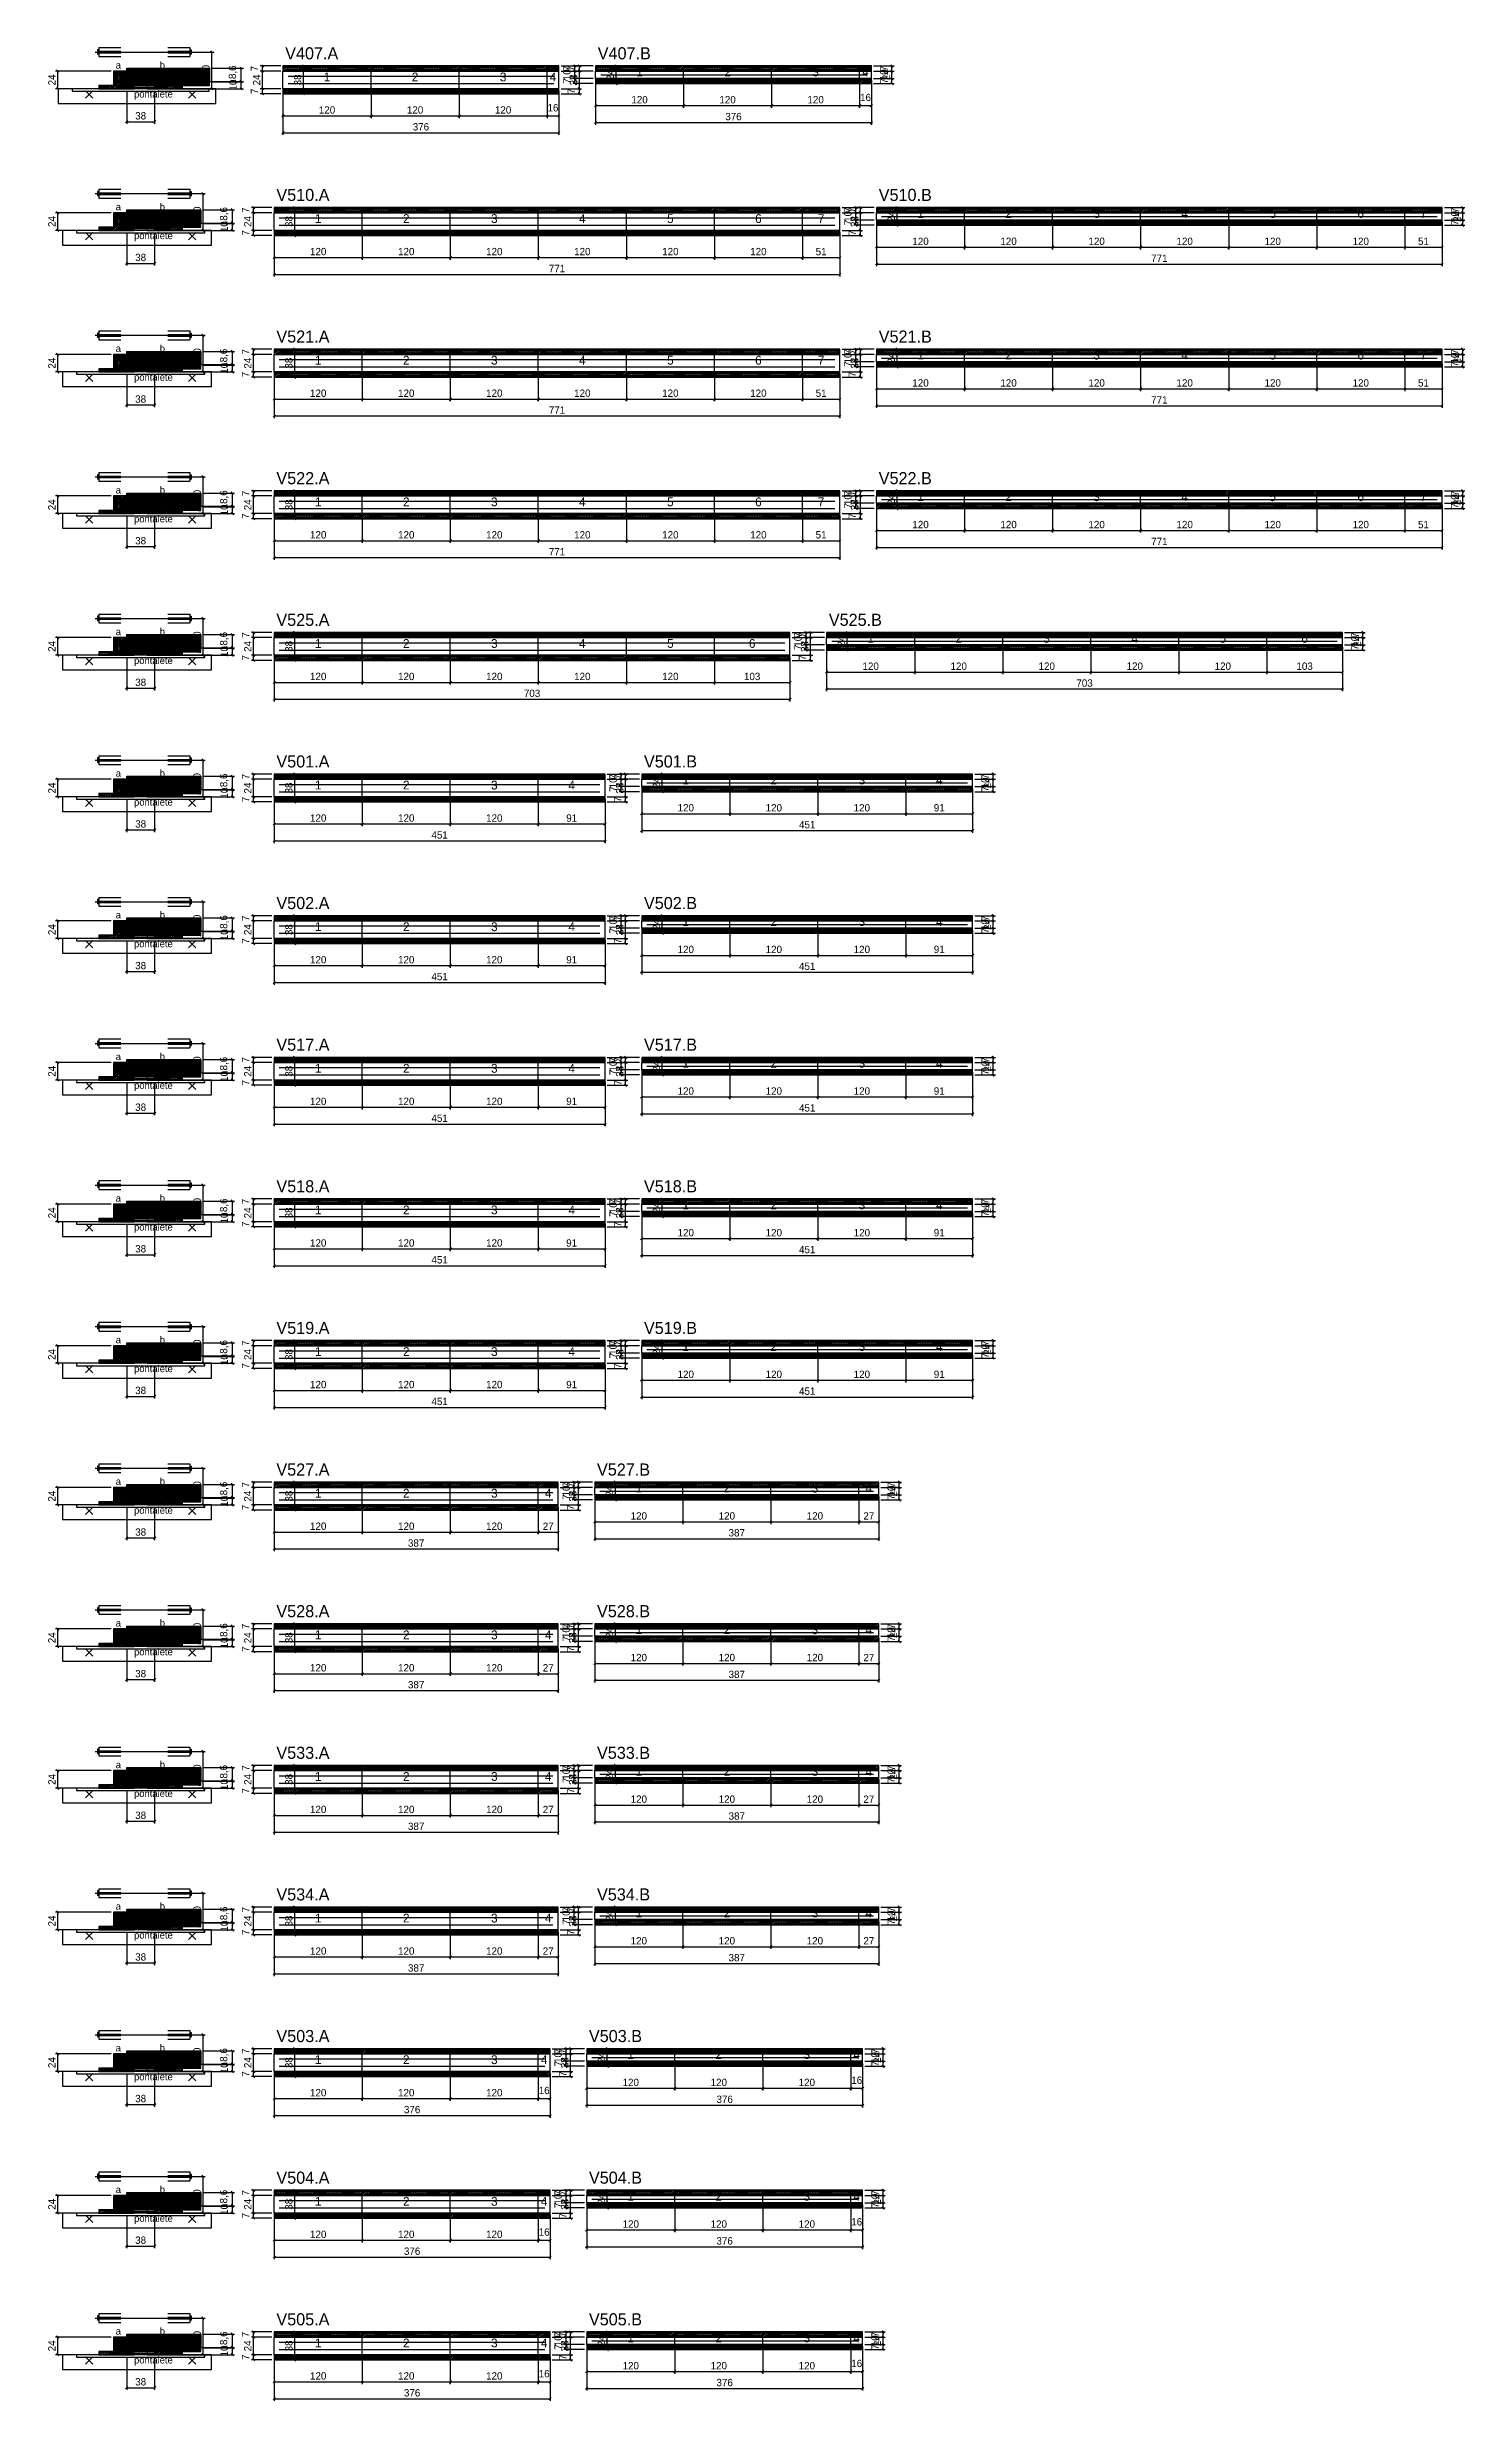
# Model space of a CAD drawing. Extents: x -10500 to 3070, y -6649 to 1250.
# Drawn here: x -69 to 1864, y -3175 to 33 of the extents above; entities that cross this region are included whole.
import ezdxf
from ezdxf.enums import TextEntityAlignment as Align

# ---------------------------------------------------------------- set-up
doc = ezdxf.new("R2010")
doc.units = 0
for name, color, linetype in [('5', 5, 'Continuous'), ('barrote', 126, 'Continuous'), ('CONCRETO', 251, 'Continuous'), ('COTA', 241, 'Continuous'), ('detalhes', 7, 'Continuous'), ('ESTRUTURACAO', 7, 'Continuous'), ('Hachura', 251, 'Continuous'), ('Madeira', 126, 'Continuous'), ('NOMENCLATURA', 7, 'Continuous'), ('Painéis', 200, 'Continuous'), ('presilha', 224, 'Continuous'), ('SARR_2.2x7', 40, 'Continuous'), ('SCO-___-LAJ', 224, 'Continuous'), ('TENSOR', 224, 'Continuous')]:
    doc.layers.add(name, color=color, linetype=linetype)
doc.dimstyles.new('PAINEL', dxfattribs={"dimtxt": 10, "dimasz": 3, "dimexe": 3, "dimexo": 3, "dimgap": 3, "dimtad": 1, "dimblk": 'OBLIQUE', "dimblk1": 'OBLIQUE', "dimcen": 2.5, "dimclrd": 4, "dimclre": 4, "dimclrt": 240, "dimazin": 3, "dimtfac": 1, "dimtmove": 0, "dimatfit": 3})

msp = doc.modelspace()

# ---------------------------------------------------------------- texts
at = {"layer": '5'}
for s, p in [('1', (739, -1)), ('2', (859, -1)), ('3', (979, -1)), ('4', (1047, -1)), ('1', (313, -8)), ('2', (433, -8)), ('3', (553, -8)), ('4', (621, -8)), ('1', (1122, -194)), ('2', (1242, -194)), ('3', (1362, -194)), ('4', (1482, -194)), ('5', (1602, -194)), ('6', (1722, -194)), ('7', (1807.5, -194)), ('1', (301, -201)), ('2', (421, -201)), ('3', (541, -201)), ('4', (661, -201)), ('5', (781, -201)), ('6', (901, -201)), ('7', (986.5, -201)), ('1', (1122, -387)), ('2', (1242, -387)), ('3', (1362, -387)), ('4', (1482, -387)), ('5', (1602, -387)), ('6', (1722, -387)), ('7', (1807.5, -387)), ('1', (301, -394)), ('2', (421, -394)), ('3', (541, -394)), ('4', (661, -394)), ('5', (781, -394)), ('6', (901, -394)), ('7', (986.5, -394)), ('1', (1122, -580)), ('2', (1242, -580)), ('3', (1362, -580)), ('4', (1482, -580)), ('5', (1602, -580)), ('6', (1722, -580)), ('7', (1807.5, -580)), ('1', (301, -587)), ('2', (421, -587)), ('3', (541, -587)), ('4', (661, -587)), ('5', (781, -587)), ('6', (901, -587)), ('7', (986.5, -587)), ('1', (1054, -773)), ('2', (1174, -773)), ('3', (1294, -773)), ('4', (1414, -773)), ('5', (1534, -773)), ('6', (1645.5, -773)), ('1', (301, -780)), ('2', (421, -780)), ('3', (541, -780)), ('4', (661, -780)), ('5', (781, -780)), ('6', (892.5, -780)), ('1', (802, -966)), ('2', (922, -966)), ('3', (1042, -966)), ('4', (1147.5, -966)), ('1', (301, -973)), ('2', (421, -973)), ('3', (541, -973)), ('4', (646.5, -973)), ('1', (802, -1159)), ('2', (922, -1159)), ('3', (1042, -1159)), ('4', (1147.5, -1159)), ('1', (301, -1166)), ('2', (421, -1166)), ('3', (541, -1166)), ('4', (646.5, -1166)), ('1', (802, -1352)), ('2', (922, -1352)), ('3', (1042, -1352)), ('4', (1147.5, -1352)), ('1', (301, -1359)), ('2', (421, -1359)), ('3', (541, -1359)), ('4', (646.5, -1359)), ('1', (802, -1545)), ('2', (922, -1545)), ('3', (1042, -1545)), ('4', (1147.5, -1545)), ('1', (301, -1552)), ('2', (421, -1552)), ('3', (541, -1552)), ('4', (646.5, -1552)), ('1', (802, -1738)), ('2', (922, -1738)), ('3', (1042, -1738)), ('4', (1147.5, -1738)), ('1', (301, -1745)), ('2', (421, -1745)), ('3', (541, -1745)), ('4', (646.5, -1745)), ('1', (301, -1938)), ('2', (421, -1938)), ('3', (541, -1938)), ('4', (614.5, -1938)), ('1', (738, -1931)), ('2', (858, -1931)), ('3', (978, -1931)), ('4', (1051.5, -1931)), ('1', (301, -2131)), ('2', (421, -2131)), ('3', (541, -2131)), ('4', (614.5, -2131)), ('1', (738, -2124)), ('2', (858, -2124)), ('3', (978, -2124)), ('4', (1051.5, -2124)), ('1', (301, -2324)), ('2', (421, -2324)), ('3', (541, -2324)), ('4', (614.5, -2324)), ('1', (738, -2317)), ('2', (858, -2317)), ('3', (978, -2317)), ('4', (1051.5, -2317)), ('1', (301, -2517)), ('2', (421, -2517)), ('3', (541, -2517)), ('4', (614.5, -2517)), ('1', (738, -2510)), ('2', (858, -2510)), ('3', (978, -2510)), ('4', (1051.5, -2510)), ('1', (301, -2710)), ('2', (421, -2710)), ('3', (541, -2710)), ('4', (609, -2710)), ('1', (727, -2703)), ('2', (847, -2703)), ('3', (967, -2703)), ('4', (1035, -2703)), ('1', (301, -2903)), ('2', (421, -2903)), ('3', (541, -2903)), ('4', (609, -2903)), ('1', (727, -2896)), ('2', (847, -2896)), ('3', (967, -2896)), ('4', (1035, -2896)), ('1', (301, -3096)), ('2', (421, -3096)), ('3', (541, -3096)), ('4', (609, -3096)), ('1', (727, -3089)), ('2', (847, -3089)), ('3', (967, -3089)), ('4', (1035, -3089))]:
    msp.add_text(s, height=12, dxfattribs=at).set_placement(p, align=Align.MIDDLE_CENTER)
at = {"layer": 'detalhes'}
for s, p in [('a', (25, 3.3)), ('b', (85, 3.3)), ('c', (50, -13.5)), ('a', (25, -189.7)), ('b', (85, -189.7)), ('c', (50, -206.5)), ('a', (25, -382.7)), ('b', (85, -382.7)), ('c', (50, -399.5)), ('a', (25, -575.7)), ('b', (85, -575.7)), ('c', (50, -592.5)), ('a', (25, -768.7)), ('b', (85, -768.7)), ('c', (50, -785.5)), ('a', (25, -961.7)), ('b', (85, -961.7)), ('c', (50, -978.5)), ('a', (25, -1154.7)), ('b', (85, -1154.7)), ('c', (50, -1171.5)), ('a', (25, -1347.7)), ('b', (85, -1347.7)), ('c', (50, -1364.5)), ('a', (25, -1540.7)), ('b', (85, -1540.7)), ('c', (50, -1557.5)), ('a', (25, -1733.7)), ('b', (85, -1733.7)), ('c', (50, -1750.5)), ('a', (25, -1926.7)), ('b', (85, -1926.7)), ('c', (50, -1943.5)), ('a', (25, -2119.7)), ('b', (85, -2119.7)), ('c', (50, -2136.5)), ('a', (25, -2312.7)), ('b', (85, -2312.7)), ('c', (50, -2329.5)), ('a', (25, -2505.7)), ('b', (85, -2505.7)), ('c', (50, -2522.5)), ('a', (25, -2698.7)), ('b', (85, -2698.7)), ('c', (50, -2715.5)), ('a', (25, -2891.7)), ('b', (85, -2891.7)), ('c', (50, -2908.5)), ('a', (25, -3084.7)), ('b', (85, -3084.7)), ('c', (50, -3101.5))]:
    msp.add_text(s, height=9.6, dxfattribs=at).set_placement(p)
at = {"layer": 'ESTRUTURACAO'}
for p in [(50, -36), (50, -229), (50, -422), (50, -615), (50, -808), (50, -1001), (50, -1194), (50, -1387), (50, -1580), (50, -1773), (50, -1966), (50, -2159), (50, -2352), (50, -2545), (50, -2738), (50, -2931), (50, -3124)]:
    msp.add_text('pontalete', height=9.6, dxfattribs=at).set_placement(p)
at = {"layer": 'NOMENCLATURA'}
for s, p in [('V407.A', (256, 16)), ('V407.B', (682, 16)), ('V510.A', (244, -177)), ('V510.B', (1065, -177)), ('V521.A', (244, -370)), ('V521.B', (1065, -370)), ('V522.A', (244, -563)), ('V522.B', (1065, -563)), ('V525.A', (244, -756)), ('V525.B', (997, -756)), ('V501.A', (244, -949)), ('V501.B', (745, -949)), ('V502.A', (244, -1142)), ('V502.B', (745, -1142)), ('V517.A', (244, -1335)), ('V517.B', (745, -1335)), ('V518.A', (244, -1528)), ('V518.B', (745, -1528)), ('V519.A', (244, -1721)), ('V519.B', (745, -1721)), ('V527.A', (244, -1914)), ('V527.B', (681, -1914)), ('V528.A', (244, -2107)), ('V528.B', (681, -2107)), ('V533.A', (244, -2300)), ('V533.B', (681, -2300)), ('V534.A', (244, -2493)), ('V534.B', (681, -2493)), ('V503.A', (244, -2686)), ('V503.B', (670, -2686)), ('V504.A', (244, -2879)), ('V504.B', (670, -2879)), ('V505.A', (244, -3072)), ('V505.B', (670, -3072))]:
    msp.add_text(s, height=16.5, dxfattribs=at).set_placement(p)

# ---------------------------------------------------------------- blocks, each defined once
blk = doc.blocks.new('PAR_ESQ')
for p, q in [((-1, -1), (1, 1)), ((-1, 1), (1, -1))]:
    blk.add_line(p, q)
blk = doc.blocks.new('PAR_FUNDO_ESQ')
for p, q in [((-1, -1), (1, 1)), ((-1, 1), (1, -1))]:
    blk.add_line(p, q)
blk = doc.blocks.new('PAR_FUNDO_DIR')
for p, q in [((-1, -1), (1, 1)), ((-1, 1), (1, -1))]:
    blk.add_line(p, q)
blk = doc.blocks.new('par_int_esq')
for p, q in [((-1, -1), (1, 1)), ((-1, 1), (1, -1))]:
    blk.add_line(p, q)
blk = doc.blocks.new('par_int_dir')
for p, q in [((-1, -1), (1, 1)), ((-1, 1), (1, -1))]:
    blk.add_line(p, q)
blk = doc.blocks.new('_OBLIQUE')
at = {"color": 0, "linetype": 'BYBLOCK'}
blk.add_line((-0.5, -0.5), (0.5, 0.5), dxfattribs=at)

# ---------------------------------------------------------------- dimensions: what is measured, and where the dimension line sits
at = {"layer": 'COTA'}
for base, p1, p2 in [((-54, -24), (2, -24), (22, 0)), ((156, -24), (96, -24), (96, 26)), ((196, -14.6), (153, -14.6), (153, 4)), ((225, 0), (253, 0), (253, 7)), ((225, -24), (253, -24), (253, 0)), ((281, -31), (253, -31), (253, 7)), ((657, -31), (629, -31), (629, 7)), ((657, 0), (629, 0), (629, 7)), ((657, -24), (629, -24), (629, 0)), ((651, 0), (679, 0), (679, 7)), ((651, -10), (679, -10), (679, 0)), ((707, -17), (679, -17), (679, 7)), ((1083, -17), (1055, -17), (1055, 7)), ((1083, 0), (1055, 0), (1055, 7)), ((1083, -10), (1055, -10), (1055, 0)), ((196, -24), (96, -24), (96, -14)), ((225, -31), (253, -31), (253, -24)), ((657, -31), (629, -31), (629, -24)), ((651, -17), (679, -17), (679, -10)), ((1083, -17), (1055, -17), (1055, -10)), ((-54, -217), (2, -217), (22, -193)), ((144, -217), (96, -217), (96, -167)), ((184, -207.6), (141, -207.6), (141, -189)), ((213, -193), (241, -193), (241, -186)), ((213, -217), (241, -217), (241, -193)), ((269, -224), (241, -224), (241, -186)), ((1040, -224), (1012, -224), (1012, -186)), ((1040, -193), (1012, -193), (1012, -186)), ((1040, -217), (1012, -217), (1012, -193)), ((1034, -193), (1062, -193), (1062, -186)), ((1034, -203), (1062, -203), (1062, -193)), ((1090, -210), (1062, -210), (1062, -186)), ((1861, -210), (1833, -210), (1833, -186)), ((1861, -193), (1833, -193), (1833, -186)), ((1861, -203), (1833, -203), (1833, -193)), ((184, -217), (96, -217), (96, -207)), ((213, -224), (241, -224), (241, -217)), ((1040, -224), (1012, -224), (1012, -217)), ((1034, -210), (1062, -210), (1062, -203)), ((1861, -210), (1833, -210), (1833, -203)), ((-54, -410), (2, -410), (22, -386)), ((144, -410), (96, -410), (96, -360)), ((184, -400.6), (141, -400.6), (141, -382)), ((213, -386), (241, -386), (241, -379)), ((213, -410), (241, -410), (241, -386)), ((269, -417), (241, -417), (241, -379)), ((1040, -417), (1012, -417), (1012, -379)), ((1040, -386), (1012, -386), (1012, -379)), ((1040, -410), (1012, -410), (1012, -386)), ((1034, -386), (1062, -386), (1062, -379)), ((1034, -396), (1062, -396), (1062, -386)), ((1090, -403), (1062, -403), (1062, -379)), ((1861, -403), (1833, -403), (1833, -379)), ((1861, -386), (1833, -386), (1833, -379)), ((1861, -396), (1833, -396), (1833, -386)), ((184, -410), (96, -410), (96, -400)), ((213, -417), (241, -417), (241, -410)), ((1040, -417), (1012, -417), (1012, -410)), ((1034, -403), (1062, -403), (1062, -396)), ((1861, -403), (1833, -403), (1833, -396)), ((144, -603), (96, -603), (96, -553)), ((184, -593.6), (141, -593.6), (141, -575)), ((213, -579), (241, -579), (241, -572)), ((269, -610), (241, -610), (241, -572)), ((1040, -610), (1012, -610), (1012, -572)), ((1040, -579), (1012, -579), (1012, -572)), ((1034, -579), (1062, -579), (1062, -572)), ((1034, -589), (1062, -589), (1062, -579)), ((1090, -596), (1062, -596), (1062, -572)), ((1861, -596), (1833, -596), (1833, -572)), ((1861, -579), (1833, -579), (1833, -572)), ((1861, -589), (1833, -589), (1833, -579)), ((-54, -603), (2, -603), (22, -579)), ((184, -603), (96, -603), (96, -593)), ((213, -610), (241, -610), (241, -603)), ((213, -603), (241, -603), (241, -579)), ((1040, -603), (1012, -603), (1012, -579)), ((1040, -610), (1012, -610), (1012, -603)), ((1034, -596), (1062, -596), (1062, -589)), ((1861, -596), (1833, -596), (1833, -589)), ((144, -796), (96, -796), (96, -746)), ((184, -786.6), (141, -786.6), (141, -768)), ((213, -772), (241, -772), (241, -765)), ((269, -803), (241, -803), (241, -765)), ((972, -803), (944, -803), (944, -765)), ((972, -772), (944, -772), (944, -765)), ((966, -772), (994, -772), (994, -765)), ((966, -782), (994, -782), (994, -772)), ((1022, -789), (994, -789), (994, -765)), ((1725, -789), (1697, -789), (1697, -765)), ((1725, -772), (1697, -772), (1697, -765)), ((1725, -782), (1697, -782), (1697, -772)), ((-54, -796), (2, -796), (22, -772)), ((184, -796), (96, -796), (96, -786)), ((213, -803), (241, -803), (241, -796)), ((213, -796), (241, -796), (241, -772)), ((972, -796), (944, -796), (944, -772)), ((972, -803), (944, -803), (944, -796)), ((966, -789), (994, -789), (994, -782)), ((1725, -789), (1697, -789), (1697, -782)), ((144, -989), (96, -989), (96, -939)), ((184, -979.6), (141, -979.6), (141, -961)), ((213, -965), (241, -965), (241, -958)), ((269, -996), (241, -996), (241, -958)), ((720, -996), (692, -996), (692, -958)), ((720, -965), (692, -965), (692, -958)), ((714, -965), (742, -965), (742, -958)), ((770, -982), (742, -982), (742, -958)), ((1221, -982), (1193, -982), (1193, -958)), ((1221, -965), (1193, -965), (1193, -958)), ((-54, -989), (2, -989), (22, -965)), ((184, -989), (96, -989), (96, -979)), ((213, -996), (241, -996), (241, -989)), ((213, -989), (241, -989), (241, -965)), ((720, -989), (692, -989), (692, -965)), ((720, -996), (692, -996), (692, -989)), ((714, -975), (742, -975), (742, -965)), ((714, -982), (742, -982), (742, -975)), ((1221, -975), (1193, -975), (1193, -965)), ((1221, -982), (1193, -982), (1193, -975)), ((144, -1182), (96, -1182), (96, -1132)), ((184, -1172.6), (141, -1172.6), (141, -1154)), ((213, -1158), (241, -1158), (241, -1151)), ((269, -1189), (241, -1189), (241, -1151)), ((720, -1189), (692, -1189), (692, -1151)), ((720, -1158), (692, -1158), (692, -1151)), ((714, -1158), (742, -1158), (742, -1151)), ((770, -1175), (742, -1175), (742, -1151)), ((1221, -1175), (1193, -1175), (1193, -1151)), ((1221, -1158), (1193, -1158), (1193, -1151)), ((-54, -1182), (2, -1182), (22, -1158)), ((184, -1182), (96, -1182), (96, -1172)), ((213, -1189), (241, -1189), (241, -1182)), ((213, -1182), (241, -1182), (241, -1158)), ((720, -1182), (692, -1182), (692, -1158)), ((720, -1189), (692, -1189), (692, -1182)), ((714, -1168), (742, -1168), (742, -1158)), ((714, -1175), (742, -1175), (742, -1168)), ((1221, -1168), (1193, -1168), (1193, -1158)), ((1221, -1175), (1193, -1175), (1193, -1168)), ((144, -1375), (96, -1375), (96, -1325)), ((184, -1365.6), (141, -1365.6), (141, -1347)), ((213, -1351), (241, -1351), (241, -1344)), ((269, -1382), (241, -1382), (241, -1344)), ((720, -1382), (692, -1382), (692, -1344)), ((720, -1351), (692, -1351), (692, -1344)), ((714, -1351), (742, -1351), (742, -1344)), ((770, -1368), (742, -1368), (742, -1344)), ((1221, -1368), (1193, -1368), (1193, -1344)), ((1221, -1351), (1193, -1351), (1193, -1344)), ((-54, -1375), (2, -1375), (22, -1351)), ((184, -1375), (96, -1375), (96, -1365)), ((213, -1382), (241, -1382), (241, -1375)), ((213, -1375), (241, -1375), (241, -1351)), ((720, -1375), (692, -1375), (692, -1351)), ((720, -1382), (692, -1382), (692, -1375)), ((714, -1361), (742, -1361), (742, -1351)), ((714, -1368), (742, -1368), (742, -1361)), ((1221, -1361), (1193, -1361), (1193, -1351)), ((1221, -1368), (1193, -1368), (1193, -1361)), ((144, -1568), (96, -1568), (96, -1518)), ((184, -1558.6), (141, -1558.6), (141, -1540)), ((213, -1544), (241, -1544), (241, -1537)), ((269, -1575), (241, -1575), (241, -1537)), ((720, -1575), (692, -1575), (692, -1537)), ((720, -1544), (692, -1544), (692, -1537)), ((714, -1544), (742, -1544), (742, -1537)), ((770, -1561), (742, -1561), (742, -1537)), ((1221, -1561), (1193, -1561), (1193, -1537)), ((1221, -1544), (1193, -1544), (1193, -1537)), ((-54, -1568), (2, -1568), (22, -1544)), ((184, -1568), (96, -1568), (96, -1558)), ((213, -1575), (241, -1575), (241, -1568)), ((213, -1568), (241, -1568), (241, -1544)), ((720, -1568), (692, -1568), (692, -1544)), ((720, -1575), (692, -1575), (692, -1568)), ((714, -1554), (742, -1554), (742, -1544)), ((714, -1561), (742, -1561), (742, -1554)), ((1221, -1554), (1193, -1554), (1193, -1544)), ((1221, -1561), (1193, -1561), (1193, -1554)), ((144, -1761), (96, -1761), (96, -1711)), ((184, -1751.6), (141, -1751.6), (141, -1733)), ((213, -1737), (241, -1737), (241, -1730)), ((269, -1768), (241, -1768), (241, -1730)), ((720, -1768), (692, -1768), (692, -1730)), ((720, -1737), (692, -1737), (692, -1730)), ((714, -1737), (742, -1737), (742, -1730)), ((770, -1754), (742, -1754), (742, -1730)), ((1221, -1754), (1193, -1754), (1193, -1730)), ((1221, -1737), (1193, -1737), (1193, -1730)), ((-54, -1761), (2, -1761), (22, -1737)), ((184, -1761), (96, -1761), (96, -1751)), ((213, -1768), (241, -1768), (241, -1761)), ((213, -1761), (241, -1761), (241, -1737)), ((720, -1761), (692, -1761), (692, -1737)), ((720, -1768), (692, -1768), (692, -1761)), ((714, -1747), (742, -1747), (742, -1737)), ((714, -1754), (742, -1754), (742, -1747)), ((1221, -1747), (1193, -1747), (1193, -1737)), ((1221, -1754), (1193, -1754), (1193, -1747)), ((144, -1954), (96, -1954), (96, -1904)), ((184, -1944.6), (141, -1944.6), (141, -1926)), ((213, -1930), (241, -1930), (241, -1923)), ((269, -1961), (241, -1961), (241, -1923)), ((656, -1961), (628, -1961), (628, -1923)), ((656, -1930), (628, -1930), (628, -1923)), ((650, -1930), (678, -1930), (678, -1923)), ((706, -1947), (678, -1947), (678, -1923)), ((1093, -1947), (1065, -1947), (1065, -1923)), ((1093, -1930), (1065, -1930), (1065, -1923)), ((-54, -1954), (2, -1954), (22, -1930)), ((184, -1954), (96, -1954), (96, -1944)), ((213, -1961), (241, -1961), (241, -1954)), ((213, -1954), (241, -1954), (241, -1930)), ((656, -1954), (628, -1954), (628, -1930)), ((656, -1961), (628, -1961), (628, -1954)), ((650, -1940), (678, -1940), (678, -1930)), ((650, -1947), (678, -1947), (678, -1940)), ((1093, -1940), (1065, -1940), (1065, -1930)), ((1093, -1947), (1065, -1947), (1065, -1940)), ((144, -2147), (96, -2147), (96, -2097)), ((184, -2137.6), (141, -2137.6), (141, -2119)), ((213, -2123), (241, -2123), (241, -2116)), ((269, -2154), (241, -2154), (241, -2116)), ((656, -2154), (628, -2154), (628, -2116)), ((656, -2123), (628, -2123), (628, -2116)), ((650, -2123), (678, -2123), (678, -2116)), ((706, -2140), (678, -2140), (678, -2116)), ((1093, -2140), (1065, -2140), (1065, -2116)), ((1093, -2123), (1065, -2123), (1065, -2116)), ((-54, -2147), (2, -2147), (22, -2123)), ((184, -2147), (96, -2147), (96, -2137)), ((213, -2154), (241, -2154), (241, -2147)), ((213, -2147), (241, -2147), (241, -2123)), ((656, -2147), (628, -2147), (628, -2123)), ((656, -2154), (628, -2154), (628, -2147)), ((650, -2133), (678, -2133), (678, -2123)), ((650, -2140), (678, -2140), (678, -2133)), ((1093, -2133), (1065, -2133), (1065, -2123)), ((1093, -2140), (1065, -2140), (1065, -2133)), ((144, -2340), (96, -2340), (96, -2290)), ((184, -2330.6), (141, -2330.6), (141, -2312)), ((213, -2316), (241, -2316), (241, -2309)), ((269, -2347), (241, -2347), (241, -2309)), ((656, -2347), (628, -2347), (628, -2309)), ((656, -2316), (628, -2316), (628, -2309)), ((650, -2316), (678, -2316), (678, -2309)), ((706, -2333), (678, -2333), (678, -2309)), ((1093, -2333), (1065, -2333), (1065, -2309)), ((1093, -2316), (1065, -2316), (1065, -2309)), ((-54, -2340), (2, -2340), (22, -2316)), ((184, -2340), (96, -2340), (96, -2330)), ((213, -2347), (241, -2347), (241, -2340)), ((213, -2340), (241, -2340), (241, -2316)), ((656, -2340), (628, -2340), (628, -2316)), ((656, -2347), (628, -2347), (628, -2340)), ((650, -2326), (678, -2326), (678, -2316)), ((650, -2333), (678, -2333), (678, -2326)), ((1093, -2326), (1065, -2326), (1065, -2316)), ((1093, -2333), (1065, -2333), (1065, -2326)), ((144, -2533), (96, -2533), (96, -2483)), ((184, -2523.6), (141, -2523.6), (141, -2505)), ((213, -2509), (241, -2509), (241, -2502)), ((269, -2540), (241, -2540), (241, -2502)), ((656, -2540), (628, -2540), (628, -2502)), ((656, -2509), (628, -2509), (628, -2502)), ((650, -2509), (678, -2509), (678, -2502)), ((706, -2526), (678, -2526), (678, -2502)), ((1093, -2526), (1065, -2526), (1065, -2502)), ((1093, -2509), (1065, -2509), (1065, -2502)), ((-54, -2533), (2, -2533), (22, -2509)), ((184, -2533), (96, -2533), (96, -2523)), ((213, -2540), (241, -2540), (241, -2533)), ((213, -2533), (241, -2533), (241, -2509)), ((656, -2533), (628, -2533), (628, -2509)), ((656, -2540), (628, -2540), (628, -2533)), ((650, -2519), (678, -2519), (678, -2509)), ((650, -2526), (678, -2526), (678, -2519)), ((1093, -2519), (1065, -2519), (1065, -2509)), ((1093, -2526), (1065, -2526), (1065, -2519)), ((144, -2726), (96, -2726), (96, -2676)), ((184, -2716.6), (141, -2716.6), (141, -2698)), ((213, -2702), (241, -2702), (241, -2695)), ((269, -2733), (241, -2733), (241, -2695)), ((645, -2733), (617, -2733), (617, -2695)), ((645, -2702), (617, -2702), (617, -2695)), ((639, -2702), (667, -2702), (667, -2695)), ((695, -2719), (667, -2719), (667, -2695)), ((1071, -2719), (1043, -2719), (1043, -2695)), ((1071, -2702), (1043, -2702), (1043, -2695)), ((-54, -2726), (2, -2726), (22, -2702)), ((184, -2726), (96, -2726), (96, -2716)), ((213, -2733), (241, -2733), (241, -2726)), ((213, -2726), (241, -2726), (241, -2702)), ((645, -2726), (617, -2726), (617, -2702)), ((645, -2733), (617, -2733), (617, -2726)), ((639, -2712), (667, -2712), (667, -2702)), ((639, -2719), (667, -2719), (667, -2712)), ((1071, -2712), (1043, -2712), (1043, -2702)), ((1071, -2719), (1043, -2719), (1043, -2712)), ((144, -2919), (96, -2919), (96, -2869)), ((213, -2895), (241, -2895), (241, -2888)), ((269, -2926), (241, -2926), (241, -2888)), ((645, -2926), (617, -2926), (617, -2888)), ((645, -2895), (617, -2895), (617, -2888)), ((639, -2895), (667, -2895), (667, -2888)), ((695, -2912), (667, -2912), (667, -2888)), ((1071, -2912), (1043, -2912), (1043, -2888)), ((1071, -2895), (1043, -2895), (1043, -2888)), ((-54, -2919), (2, -2919), (22, -2895)), ((184, -2919), (96, -2919), (96, -2909)), ((184, -2909.6), (141, -2909.6), (141, -2891)), ((213, -2926), (241, -2926), (241, -2919)), ((213, -2919), (241, -2919), (241, -2895)), ((645, -2919), (617, -2919), (617, -2895)), ((645, -2926), (617, -2926), (617, -2919)), ((639, -2905), (667, -2905), (667, -2895)), ((639, -2912), (667, -2912), (667, -2905)), ((1071, -2905), (1043, -2905), (1043, -2895)), ((1071, -2912), (1043, -2912), (1043, -2905)), ((144, -3112), (96, -3112), (96, -3062)), ((-54, -3112), (2, -3112), (22, -3088)), ((184, -3112), (96, -3112), (96, -3102)), ((184, -3102.6), (141, -3102.6), (141, -3084)), ((213, -3088), (241, -3088), (241, -3081)), ((213, -3119), (241, -3119), (241, -3112)), ((213, -3112), (241, -3112), (241, -3088)), ((269, -3119), (241, -3119), (241, -3081)), ((645, -3119), (617, -3119), (617, -3081)), ((645, -3088), (617, -3088), (617, -3081)), ((645, -3112), (617, -3112), (617, -3088)), ((645, -3119), (617, -3119), (617, -3112)), ((639, -3088), (667, -3088), (667, -3081)), ((639, -3098), (667, -3098), (667, -3088)), ((639, -3105), (667, -3105), (667, -3098)), ((695, -3105), (667, -3105), (667, -3081)), ((1071, -3105), (1043, -3105), (1043, -3081)), ((1071, -3088), (1043, -3088), (1043, -3081)), ((1071, -3098), (1043, -3098), (1043, -3088)), ((1071, -3105), (1043, -3105), (1043, -3098))]:
    msp.add_linear_dim(base=base, p1=p1, p2=p2, angle=90, dimstyle='PAINEL', dxfattribs=at).render()
for base, p1, p2 in [((40, -69), (40, -24), (78, -24)), ((253, -61), (253, -24), (373, -24)), ((253, -84), (253, -24), (629, -24)), ((373, -61), (373, -24), (493, -24)), ((493, -61), (493, -24), (613, -24)), ((613, -61), (613, -24), (629, -24)), ((679, -47), (679, -10), (799, -10)), ((679, -70), (679, -10), (1055, -10)), ((799, -47), (799, -10), (919, -10)), ((919, -47), (919, -10), (1039, -10)), ((1039, -47), (1039, -10), (1055, -10)), ((40, -262), (40, -217), (78, -217)), ((241, -254), (241, -217), (361, -217)), ((241, -277), (241, -217), (1012, -217)), ((361, -254), (361, -217), (481, -217)), ((481, -254), (481, -217), (601, -217)), ((601, -254), (601, -217), (721, -217)), ((721, -254), (721, -217), (841, -217)), ((841, -254), (841, -217), (961, -217)), ((961, -254), (961, -217), (1012, -217)), ((1062, -240), (1062, -203), (1182, -203)), ((1062, -263), (1062, -203), (1833, -203)), ((1182, -240), (1182, -203), (1302, -203)), ((1302, -240), (1302, -203), (1422, -203)), ((1422, -240), (1422, -203), (1542, -203)), ((1542, -240), (1542, -203), (1662, -203)), ((1662, -240), (1662, -203), (1782, -203)), ((1782, -240), (1782, -203), (1833, -203)), ((40, -455), (40, -410), (78, -410)), ((241, -447), (241, -410), (361, -410)), ((241, -470), (241, -410), (1012, -410)), ((361, -447), (361, -410), (481, -410)), ((481, -447), (481, -410), (601, -410)), ((601, -447), (601, -410), (721, -410)), ((721, -447), (721, -410), (841, -410)), ((841, -447), (841, -410), (961, -410)), ((961, -447), (961, -410), (1012, -410)), ((1062, -433), (1062, -396), (1182, -396)), ((1062, -456), (1062, -396), (1833, -396)), ((1182, -433), (1182, -396), (1302, -396)), ((1302, -433), (1302, -396), (1422, -396)), ((1422, -433), (1422, -396), (1542, -396)), ((1542, -433), (1542, -396), (1662, -396)), ((1662, -433), (1662, -396), (1782, -396)), ((1782, -433), (1782, -396), (1833, -396)), ((40, -648), (40, -603), (78, -603)), ((241, -640), (241, -603), (361, -603)), ((241, -663), (241, -603), (1012, -603)), ((361, -640), (361, -603), (481, -603)), ((481, -640), (481, -603), (601, -603)), ((601, -640), (601, -603), (721, -603)), ((721, -640), (721, -603), (841, -603)), ((841, -640), (841, -603), (961, -603)), ((961, -640), (961, -603), (1012, -603)), ((1062, -626), (1062, -589), (1182, -589)), ((1062, -649), (1062, -589), (1833, -589)), ((1182, -626), (1182, -589), (1302, -589)), ((1302, -626), (1302, -589), (1422, -589)), ((1422, -626), (1422, -589), (1542, -589)), ((1542, -626), (1542, -589), (1662, -589)), ((1662, -626), (1662, -589), (1782, -589)), ((1782, -626), (1782, -589), (1833, -589)), ((40, -841), (40, -796), (78, -796)), ((241, -833), (241, -796), (361, -796)), ((241, -856), (241, -796), (944, -796)), ((361, -833), (361, -796), (481, -796)), ((481, -833), (481, -796), (601, -796)), ((601, -833), (601, -796), (721, -796)), ((721, -833), (721, -796), (841, -796)), ((841, -833), (841, -796), (944, -796)), ((994, -819), (994, -782), (1114, -782)), ((994, -842), (994, -782), (1697, -782)), ((1114, -819), (1114, -782), (1234, -782)), ((1234, -819), (1234, -782), (1354, -782)), ((1354, -819), (1354, -782), (1474, -782)), ((1474, -819), (1474, -782), (1594, -782)), ((1594, -819), (1594, -782), (1697, -782)), ((40, -1034), (40, -989), (78, -989)), ((241, -1026), (241, -989), (361, -989)), ((241, -1049), (241, -989), (692, -989)), ((361, -1026), (361, -989), (481, -989)), ((481, -1026), (481, -989), (601, -989)), ((601, -1026), (601, -989), (692, -989)), ((742, -1012), (742, -975), (862, -975)), ((742, -1035), (742, -975), (1193, -975)), ((862, -1012), (862, -975), (982, -975)), ((982, -1012), (982, -975), (1102, -975)), ((1102, -1012), (1102, -975), (1193, -975)), ((40, -1227), (40, -1182), (78, -1182)), ((241, -1219), (241, -1182), (361, -1182)), ((241, -1242), (241, -1182), (692, -1182)), ((361, -1219), (361, -1182), (481, -1182)), ((481, -1219), (481, -1182), (601, -1182)), ((601, -1219), (601, -1182), (692, -1182)), ((742, -1205), (742, -1168), (862, -1168)), ((742, -1228), (742, -1168), (1193, -1168)), ((862, -1205), (862, -1168), (982, -1168)), ((982, -1205), (982, -1168), (1102, -1168)), ((1102, -1205), (1102, -1168), (1193, -1168)), ((40, -1420), (40, -1375), (78, -1375)), ((241, -1412), (241, -1375), (361, -1375)), ((241, -1435), (241, -1375), (692, -1375)), ((361, -1412), (361, -1375), (481, -1375)), ((481, -1412), (481, -1375), (601, -1375)), ((601, -1412), (601, -1375), (692, -1375)), ((742, -1398), (742, -1361), (862, -1361)), ((742, -1421), (742, -1361), (1193, -1361)), ((862, -1398), (862, -1361), (982, -1361)), ((982, -1398), (982, -1361), (1102, -1361)), ((1102, -1398), (1102, -1361), (1193, -1361)), ((40, -1613), (40, -1568), (78, -1568)), ((241, -1605), (241, -1568), (361, -1568)), ((241, -1628), (241, -1568), (692, -1568)), ((361, -1605), (361, -1568), (481, -1568)), ((481, -1605), (481, -1568), (601, -1568)), ((601, -1605), (601, -1568), (692, -1568)), ((742, -1591), (742, -1554), (862, -1554)), ((742, -1614), (742, -1554), (1193, -1554)), ((862, -1591), (862, -1554), (982, -1554)), ((982, -1591), (982, -1554), (1102, -1554)), ((1102, -1591), (1102, -1554), (1193, -1554)), ((40, -1806), (40, -1761), (78, -1761)), ((241, -1798), (241, -1761), (361, -1761)), ((241, -1821), (241, -1761), (692, -1761)), ((361, -1798), (361, -1761), (481, -1761)), ((481, -1798), (481, -1761), (601, -1761)), ((601, -1798), (601, -1761), (692, -1761)), ((742, -1784), (742, -1747), (862, -1747)), ((742, -1807), (742, -1747), (1193, -1747)), ((862, -1784), (862, -1747), (982, -1747)), ((982, -1784), (982, -1747), (1102, -1747)), ((1102, -1784), (1102, -1747), (1193, -1747)), ((40, -1999), (40, -1954), (78, -1954)), ((241, -1991), (241, -1954), (361, -1954)), ((241, -2014), (241, -1954), (628, -1954)), ((361, -1991), (361, -1954), (481, -1954)), ((481, -1991), (481, -1954), (601, -1954)), ((601, -1991), (601, -1954), (628, -1954)), ((678, -1977), (678, -1940), (798, -1940)), ((678, -2000), (678, -1940), (1065, -1940)), ((798, -1977), (798, -1940), (918, -1940)), ((918, -1977), (918, -1940), (1038, -1940)), ((1038, -1977), (1038, -1940), (1065, -1940)), ((40, -2192), (40, -2147), (78, -2147)), ((241, -2184), (241, -2147), (361, -2147)), ((241, -2207), (241, -2147), (628, -2147)), ((361, -2184), (361, -2147), (481, -2147)), ((481, -2184), (481, -2147), (601, -2147)), ((601, -2184), (601, -2147), (628, -2147)), ((678, -2170), (678, -2133), (798, -2133)), ((678, -2193), (678, -2133), (1065, -2133)), ((798, -2170), (798, -2133), (918, -2133)), ((918, -2170), (918, -2133), (1038, -2133)), ((1038, -2170), (1038, -2133), (1065, -2133)), ((40, -2385), (40, -2340), (78, -2340)), ((241, -2377), (241, -2340), (361, -2340)), ((241, -2400), (241, -2340), (628, -2340)), ((361, -2377), (361, -2340), (481, -2340)), ((481, -2377), (481, -2340), (601, -2340)), ((601, -2377), (601, -2340), (628, -2340)), ((678, -2363), (678, -2326), (798, -2326)), ((678, -2386), (678, -2326), (1065, -2326)), ((798, -2363), (798, -2326), (918, -2326)), ((918, -2363), (918, -2326), (1038, -2326)), ((1038, -2363), (1038, -2326), (1065, -2326)), ((40, -2578), (40, -2533), (78, -2533)), ((241, -2570), (241, -2533), (361, -2533)), ((241, -2593), (241, -2533), (628, -2533)), ((361, -2570), (361, -2533), (481, -2533)), ((481, -2570), (481, -2533), (601, -2533)), ((601, -2570), (601, -2533), (628, -2533)), ((678, -2556), (678, -2519), (798, -2519)), ((678, -2579), (678, -2519), (1065, -2519)), ((798, -2556), (798, -2519), (918, -2519)), ((918, -2556), (918, -2519), (1038, -2519)), ((1038, -2556), (1038, -2519), (1065, -2519)), ((40, -2771), (40, -2726), (78, -2726)), ((241, -2763), (241, -2726), (361, -2726)), ((241, -2786), (241, -2726), (617, -2726)), ((361, -2763), (361, -2726), (481, -2726)), ((481, -2763), (481, -2726), (601, -2726)), ((601, -2763), (601, -2726), (617, -2726)), ((667, -2749), (667, -2712), (787, -2712)), ((667, -2772), (667, -2712), (1043, -2712)), ((787, -2749), (787, -2712), (907, -2712)), ((907, -2749), (907, -2712), (1027, -2712)), ((1027, -2749), (1027, -2712), (1043, -2712)), ((40, -2964), (40, -2919), (78, -2919)), ((241, -2956), (241, -2919), (361, -2919)), ((241, -2979), (241, -2919), (617, -2919)), ((361, -2956), (361, -2919), (481, -2919)), ((481, -2956), (481, -2919), (601, -2919)), ((601, -2956), (601, -2919), (617, -2919)), ((667, -2942), (667, -2905), (787, -2905)), ((667, -2965), (667, -2905), (1043, -2905)), ((787, -2942), (787, -2905), (907, -2905)), ((907, -2942), (907, -2905), (1027, -2905)), ((1027, -2942), (1027, -2905), (1043, -2905)), ((667, -3135), (667, -3098), (787, -3098)), ((667, -3158), (667, -3098), (1043, -3098)), ((787, -3135), (787, -3098), (907, -3098)), ((907, -3135), (907, -3098), (1027, -3098)), ((1027, -3135), (1027, -3098), (1043, -3098)), ((40, -3157), (40, -3112), (78, -3112)), ((241, -3149), (241, -3112), (361, -3112)), ((241, -3172), (241, -3112), (617, -3112)), ((361, -3149), (361, -3112), (481, -3112)), ((481, -3149), (481, -3112), (601, -3112)), ((601, -3149), (601, -3112), (617, -3112))]:
    msp.add_linear_dim(base=base, p1=p1, p2=p2, dimstyle='PAINEL', dxfattribs=at).render()

# ---------------------------------------------------------------- hatches: boundary and pattern name
at = {"layer": 'COTA'}
h = msp.add_hatch(dxfattribs=at)
h.set_pattern_fill('ANSI31', scale=0.4)
h.paths.add_polyline_path([(40, -16), (40, 4), (153, 4), (153, -14.6), (78, -14.6), (78, -16)])
h = msp.add_hatch(dxfattribs=at)
h.set_pattern_fill('ANSI31', scale=0.5)
h.paths.add_polyline_path([(253, 0), (373, 0), (373, 7), (253, 7)])
h = msp.add_hatch(dxfattribs=at)
h.set_pattern_fill('ANSI31', scale=0.5)
h.paths.add_polyline_path([(373, 0), (493, 0), (493, 7), (373, 7)])
h = msp.add_hatch(dxfattribs=at)
h.set_pattern_fill('ANSI31', scale=0.5)
h.paths.add_polyline_path([(493, 0), (613, 0), (613, 7), (493, 7)])
h = msp.add_hatch(dxfattribs=at)
h.set_pattern_fill('ANSI31', scale=0.5)
h.paths.add_polyline_path([(613, 0), (629, 0), (629, 7), (613, 7)])
h = msp.add_hatch(dxfattribs=at)
h.set_pattern_fill('ANSI31', scale=0.5)
h.paths.add_polyline_path([(679, 0), (799, 0), (799, 7), (679, 7)])
h = msp.add_hatch(dxfattribs=at)
h.set_pattern_fill('ANSI31', scale=0.5)
h.paths.add_polyline_path([(799, 0), (919, 0), (919, 7), (799, 7)])
h = msp.add_hatch(dxfattribs=at)
h.set_pattern_fill('ANSI31', scale=0.5)
h.paths.add_polyline_path([(919, 0), (1039, 0), (1039, 7), (919, 7)])
h = msp.add_hatch(dxfattribs=at)
h.set_pattern_fill('ANSI31', scale=0.5)
h.paths.add_polyline_path([(1039, 0), (1055, 0), (1055, 7), (1039, 7)])
h = msp.add_hatch(dxfattribs=at)
h.set_pattern_fill('ANSI31', scale=0.5)
h.paths.add_polyline_path([(253, -31), (373, -31), (373, -24), (253, -24)])
h = msp.add_hatch(dxfattribs=at)
h.set_pattern_fill('ANSI31', scale=0.5)
h.paths.add_polyline_path([(373, -31), (493, -31), (493, -24), (373, -24)])
h = msp.add_hatch(dxfattribs=at)
h.set_pattern_fill('ANSI31', scale=0.5)
h.paths.add_polyline_path([(493, -31), (613, -31), (613, -24), (493, -24)])
h = msp.add_hatch(dxfattribs=at)
h.set_pattern_fill('ANSI31', scale=0.5)
h.paths.add_polyline_path([(613, -31), (629, -31), (629, -24), (613, -24)])
h = msp.add_hatch(dxfattribs=at)
h.set_pattern_fill('ANSI31', scale=0.5)
h.paths.add_polyline_path([(679, -17), (799, -17), (799, -10), (679, -10)])
h = msp.add_hatch(dxfattribs=at)
h.set_pattern_fill('ANSI31', scale=0.5)
h.paths.add_polyline_path([(799, -17), (919, -17), (919, -10), (799, -10)])
h = msp.add_hatch(dxfattribs=at)
h.set_pattern_fill('ANSI31', scale=0.5)
h.paths.add_polyline_path([(919, -17), (1039, -17), (1039, -10), (919, -10)])
h = msp.add_hatch(dxfattribs=at)
h.set_pattern_fill('ANSI31', scale=0.5)
h.paths.add_polyline_path([(1039, -17), (1055, -17), (1055, -10), (1039, -10)])
h = msp.add_hatch(dxfattribs=at)
h.set_pattern_fill('ANSI31', scale=0.4)
h.paths.add_polyline_path([(40, -209), (40, -189), (141, -189), (141, -207.6), (78, -207.6), (78, -209)])
h = msp.add_hatch(dxfattribs=at)
h.set_pattern_fill('ANSI31', scale=0.5)
h.paths.add_polyline_path([(241, -193), (361, -193), (361, -186), (241, -186)])
h = msp.add_hatch(dxfattribs=at)
h.set_pattern_fill('ANSI31', scale=0.5)
h.paths.add_polyline_path([(361, -193), (481, -193), (481, -186), (361, -186)])
h = msp.add_hatch(dxfattribs=at)
h.set_pattern_fill('ANSI31', scale=0.5)
h.paths.add_polyline_path([(481, -193), (601, -193), (601, -186), (481, -186)])
h = msp.add_hatch(dxfattribs=at)
h.set_pattern_fill('ANSI31', scale=0.5)
h.paths.add_polyline_path([(601, -193), (721, -193), (721, -186), (601, -186)])
h = msp.add_hatch(dxfattribs=at)
h.set_pattern_fill('ANSI31', scale=0.5)
h.paths.add_polyline_path([(721, -193), (841, -193), (841, -186), (721, -186)])
h = msp.add_hatch(dxfattribs=at)
h.set_pattern_fill('ANSI31', scale=0.5)
h.paths.add_polyline_path([(841, -193), (961, -193), (961, -186), (841, -186)])
h = msp.add_hatch(dxfattribs=at)
h.set_pattern_fill('ANSI31', scale=0.5)
h.paths.add_polyline_path([(961, -193), (1012, -193), (1012, -186), (961, -186)])
h = msp.add_hatch(dxfattribs=at)
h.set_pattern_fill('ANSI31', scale=0.5)
h.paths.add_polyline_path([(1062, -193), (1182, -193), (1182, -186), (1062, -186)])
h = msp.add_hatch(dxfattribs=at)
h.set_pattern_fill('ANSI31', scale=0.5)
h.paths.add_polyline_path([(1182, -193), (1302, -193), (1302, -186), (1182, -186)])
h = msp.add_hatch(dxfattribs=at)
h.set_pattern_fill('ANSI31', scale=0.5)
h.paths.add_polyline_path([(1302, -193), (1422, -193), (1422, -186), (1302, -186)])
h = msp.add_hatch(dxfattribs=at)
h.set_pattern_fill('ANSI31', scale=0.5)
h.paths.add_polyline_path([(1422, -193), (1542, -193), (1542, -186), (1422, -186)])
h = msp.add_hatch(dxfattribs=at)
h.set_pattern_fill('ANSI31', scale=0.5)
h.paths.add_polyline_path([(1542, -193), (1662, -193), (1662, -186), (1542, -186)])
h = msp.add_hatch(dxfattribs=at)
h.set_pattern_fill('ANSI31', scale=0.5)
h.paths.add_polyline_path([(1662, -193), (1782, -193), (1782, -186), (1662, -186)])
h = msp.add_hatch(dxfattribs=at)
h.set_pattern_fill('ANSI31', scale=0.5)
h.paths.add_polyline_path([(1782, -193), (1833, -193), (1833, -186), (1782, -186)])
h = msp.add_hatch(dxfattribs=at)
h.set_pattern_fill('ANSI31', scale=0.5)
h.paths.add_polyline_path([(241, -224), (361, -224), (361, -217), (241, -217)])
h = msp.add_hatch(dxfattribs=at)
h.set_pattern_fill('ANSI31', scale=0.5)
h.paths.add_polyline_path([(361, -224), (481, -224), (481, -217), (361, -217)])
h = msp.add_hatch(dxfattribs=at)
h.set_pattern_fill('ANSI31', scale=0.5)
h.paths.add_polyline_path([(481, -224), (601, -224), (601, -217), (481, -217)])
h = msp.add_hatch(dxfattribs=at)
h.set_pattern_fill('ANSI31', scale=0.5)
h.paths.add_polyline_path([(601, -224), (721, -224), (721, -217), (601, -217)])
h = msp.add_hatch(dxfattribs=at)
h.set_pattern_fill('ANSI31', scale=0.5)
h.paths.add_polyline_path([(721, -224), (841, -224), (841, -217), (721, -217)])
h = msp.add_hatch(dxfattribs=at)
h.set_pattern_fill('ANSI31', scale=0.5)
h.paths.add_polyline_path([(841, -224), (961, -224), (961, -217), (841, -217)])
h = msp.add_hatch(dxfattribs=at)
h.set_pattern_fill('ANSI31', scale=0.5)
h.paths.add_polyline_path([(961, -224), (1012, -224), (1012, -217), (961, -217)])
h = msp.add_hatch(dxfattribs=at)
h.set_pattern_fill('ANSI31', scale=0.5)
h.paths.add_polyline_path([(1062, -210), (1182, -210), (1182, -203), (1062, -203)])
h = msp.add_hatch(dxfattribs=at)
h.set_pattern_fill('ANSI31', scale=0.5)
h.paths.add_polyline_path([(1182, -210), (1302, -210), (1302, -203), (1182, -203)])
h = msp.add_hatch(dxfattribs=at)
h.set_pattern_fill('ANSI31', scale=0.5)
h.paths.add_polyline_path([(1302, -210), (1422, -210), (1422, -203), (1302, -203)])
h = msp.add_hatch(dxfattribs=at)
h.set_pattern_fill('ANSI31', scale=0.5)
h.paths.add_polyline_path([(1422, -210), (1542, -210), (1542, -203), (1422, -203)])
h = msp.add_hatch(dxfattribs=at)
h.set_pattern_fill('ANSI31', scale=0.5)
h.paths.add_polyline_path([(1542, -210), (1662, -210), (1662, -203), (1542, -203)])
h = msp.add_hatch(dxfattribs=at)
h.set_pattern_fill('ANSI31', scale=0.5)
h.paths.add_polyline_path([(1662, -210), (1782, -210), (1782, -203), (1662, -203)])
h = msp.add_hatch(dxfattribs=at)
h.set_pattern_fill('ANSI31', scale=0.5)
h.paths.add_polyline_path([(1782, -210), (1833, -210), (1833, -203), (1782, -203)])
h = msp.add_hatch(dxfattribs=at)
h.set_pattern_fill('ANSI31', scale=0.4)
h.paths.add_polyline_path([(40, -402), (40, -382), (141, -382), (141, -400.6), (78, -400.6), (78, -402)])
h = msp.add_hatch(dxfattribs=at)
h.set_pattern_fill('ANSI31', scale=0.5)
h.paths.add_polyline_path([(241, -386), (361, -386), (361, -379), (241, -379)])
h = msp.add_hatch(dxfattribs=at)
h.set_pattern_fill('ANSI31', scale=0.5)
h.paths.add_polyline_path([(361, -386), (481, -386), (481, -379), (361, -379)])
h = msp.add_hatch(dxfattribs=at)
h.set_pattern_fill('ANSI31', scale=0.5)
h.paths.add_polyline_path([(481, -386), (601, -386), (601, -379), (481, -379)])
h = msp.add_hatch(dxfattribs=at)
h.set_pattern_fill('ANSI31', scale=0.5)
h.paths.add_polyline_path([(601, -386), (721, -386), (721, -379), (601, -379)])
h = msp.add_hatch(dxfattribs=at)
h.set_pattern_fill('ANSI31', scale=0.5)
h.paths.add_polyline_path([(721, -386), (841, -386), (841, -379), (721, -379)])
h = msp.add_hatch(dxfattribs=at)
h.set_pattern_fill('ANSI31', scale=0.5)
h.paths.add_polyline_path([(841, -386), (961, -386), (961, -379), (841, -379)])
h = msp.add_hatch(dxfattribs=at)
h.set_pattern_fill('ANSI31', scale=0.5)
h.paths.add_polyline_path([(961, -386), (1012, -386), (1012, -379), (961, -379)])
h = msp.add_hatch(dxfattribs=at)
h.set_pattern_fill('ANSI31', scale=0.5)
h.paths.add_polyline_path([(1062, -386), (1182, -386), (1182, -379), (1062, -379)])
h = msp.add_hatch(dxfattribs=at)
h.set_pattern_fill('ANSI31', scale=0.5)
h.paths.add_polyline_path([(1182, -386), (1302, -386), (1302, -379), (1182, -379)])
h = msp.add_hatch(dxfattribs=at)
h.set_pattern_fill('ANSI31', scale=0.5)
h.paths.add_polyline_path([(1302, -386), (1422, -386), (1422, -379), (1302, -379)])
h = msp.add_hatch(dxfattribs=at)
h.set_pattern_fill('ANSI31', scale=0.5)
h.paths.add_polyline_path([(1422, -386), (1542, -386), (1542, -379), (1422, -379)])
h = msp.add_hatch(dxfattribs=at)
h.set_pattern_fill('ANSI31', scale=0.5)
h.paths.add_polyline_path([(1542, -386), (1662, -386), (1662, -379), (1542, -379)])
h = msp.add_hatch(dxfattribs=at)
h.set_pattern_fill('ANSI31', scale=0.5)
h.paths.add_polyline_path([(1662, -386), (1782, -386), (1782, -379), (1662, -379)])
h = msp.add_hatch(dxfattribs=at)
h.set_pattern_fill('ANSI31', scale=0.5)
h.paths.add_polyline_path([(1782, -386), (1833, -386), (1833, -379), (1782, -379)])
h = msp.add_hatch(dxfattribs=at)
h.set_pattern_fill('ANSI31', scale=0.5)
h.paths.add_polyline_path([(241, -417), (361, -417), (361, -410), (241, -410)])
h = msp.add_hatch(dxfattribs=at)
h.set_pattern_fill('ANSI31', scale=0.5)
h.paths.add_polyline_path([(361, -417), (481, -417), (481, -410), (361, -410)])
h = msp.add_hatch(dxfattribs=at)
h.set_pattern_fill('ANSI31', scale=0.5)
h.paths.add_polyline_path([(481, -417), (601, -417), (601, -410), (481, -410)])
h = msp.add_hatch(dxfattribs=at)
h.set_pattern_fill('ANSI31', scale=0.5)
h.paths.add_polyline_path([(601, -417), (721, -417), (721, -410), (601, -410)])
h = msp.add_hatch(dxfattribs=at)
h.set_pattern_fill('ANSI31', scale=0.5)
h.paths.add_polyline_path([(721, -417), (841, -417), (841, -410), (721, -410)])
h = msp.add_hatch(dxfattribs=at)
h.set_pattern_fill('ANSI31', scale=0.5)
h.paths.add_polyline_path([(841, -417), (961, -417), (961, -410), (841, -410)])
h = msp.add_hatch(dxfattribs=at)
h.set_pattern_fill('ANSI31', scale=0.5)
h.paths.add_polyline_path([(961, -417), (1012, -417), (1012, -410), (961, -410)])
h = msp.add_hatch(dxfattribs=at)
h.set_pattern_fill('ANSI31', scale=0.5)
h.paths.add_polyline_path([(1062, -403), (1182, -403), (1182, -396), (1062, -396)])
h = msp.add_hatch(dxfattribs=at)
h.set_pattern_fill('ANSI31', scale=0.5)
h.paths.add_polyline_path([(1182, -403), (1302, -403), (1302, -396), (1182, -396)])
h = msp.add_hatch(dxfattribs=at)
h.set_pattern_fill('ANSI31', scale=0.5)
h.paths.add_polyline_path([(1302, -403), (1422, -403), (1422, -396), (1302, -396)])
h = msp.add_hatch(dxfattribs=at)
h.set_pattern_fill('ANSI31', scale=0.5)
h.paths.add_polyline_path([(1422, -403), (1542, -403), (1542, -396), (1422, -396)])
h = msp.add_hatch(dxfattribs=at)
h.set_pattern_fill('ANSI31', scale=0.5)
h.paths.add_polyline_path([(1542, -403), (1662, -403), (1662, -396), (1542, -396)])
h = msp.add_hatch(dxfattribs=at)
h.set_pattern_fill('ANSI31', scale=0.5)
h.paths.add_polyline_path([(1662, -403), (1782, -403), (1782, -396), (1662, -396)])
h = msp.add_hatch(dxfattribs=at)
h.set_pattern_fill('ANSI31', scale=0.5)
h.paths.add_polyline_path([(1782, -403), (1833, -403), (1833, -396), (1782, -396)])
h = msp.add_hatch(dxfattribs=at)
h.set_pattern_fill('ANSI31', scale=0.4)
h.paths.add_polyline_path([(40, -595), (40, -575), (141, -575), (141, -593.6), (78, -593.6), (78, -595)])
h = msp.add_hatch(dxfattribs=at)
h.set_pattern_fill('ANSI31', scale=0.5)
h.paths.add_polyline_path([(241, -579), (361, -579), (361, -572), (241, -572)])
h = msp.add_hatch(dxfattribs=at)
h.set_pattern_fill('ANSI31', scale=0.5)
h.paths.add_polyline_path([(361, -579), (481, -579), (481, -572), (361, -572)])
h = msp.add_hatch(dxfattribs=at)
h.set_pattern_fill('ANSI31', scale=0.5)
h.paths.add_polyline_path([(481, -579), (601, -579), (601, -572), (481, -572)])
h = msp.add_hatch(dxfattribs=at)
h.set_pattern_fill('ANSI31', scale=0.5)
h.paths.add_polyline_path([(601, -579), (721, -579), (721, -572), (601, -572)])
h = msp.add_hatch(dxfattribs=at)
h.set_pattern_fill('ANSI31', scale=0.5)
h.paths.add_polyline_path([(721, -579), (841, -579), (841, -572), (721, -572)])
h = msp.add_hatch(dxfattribs=at)
h.set_pattern_fill('ANSI31', scale=0.5)
h.paths.add_polyline_path([(841, -579), (961, -579), (961, -572), (841, -572)])
h = msp.add_hatch(dxfattribs=at)
h.set_pattern_fill('ANSI31', scale=0.5)
h.paths.add_polyline_path([(961, -579), (1012, -579), (1012, -572), (961, -572)])
h = msp.add_hatch(dxfattribs=at)
h.set_pattern_fill('ANSI31', scale=0.5)
h.paths.add_polyline_path([(1062, -579), (1182, -579), (1182, -572), (1062, -572)])
h = msp.add_hatch(dxfattribs=at)
h.set_pattern_fill('ANSI31', scale=0.5)
h.paths.add_polyline_path([(1182, -579), (1302, -579), (1302, -572), (1182, -572)])
h = msp.add_hatch(dxfattribs=at)
h.set_pattern_fill('ANSI31', scale=0.5)
h.paths.add_polyline_path([(1302, -579), (1422, -579), (1422, -572), (1302, -572)])
h = msp.add_hatch(dxfattribs=at)
h.set_pattern_fill('ANSI31', scale=0.5)
h.paths.add_polyline_path([(1422, -579), (1542, -579), (1542, -572), (1422, -572)])
h = msp.add_hatch(dxfattribs=at)
h.set_pattern_fill('ANSI31', scale=0.5)
h.paths.add_polyline_path([(1542, -579), (1662, -579), (1662, -572), (1542, -572)])
h = msp.add_hatch(dxfattribs=at)
h.set_pattern_fill('ANSI31', scale=0.5)
h.paths.add_polyline_path([(1662, -579), (1782, -579), (1782, -572), (1662, -572)])
h = msp.add_hatch(dxfattribs=at)
h.set_pattern_fill('ANSI31', scale=0.5)
h.paths.add_polyline_path([(1782, -579), (1833, -579), (1833, -572), (1782, -572)])
h = msp.add_hatch(dxfattribs=at)
h.set_pattern_fill('ANSI31', scale=0.5)
h.paths.add_polyline_path([(241, -610), (361, -610), (361, -603), (241, -603)])
h = msp.add_hatch(dxfattribs=at)
h.set_pattern_fill('ANSI31', scale=0.5)
h.paths.add_polyline_path([(361, -610), (481, -610), (481, -603), (361, -603)])
h = msp.add_hatch(dxfattribs=at)
h.set_pattern_fill('ANSI31', scale=0.5)
h.paths.add_polyline_path([(481, -610), (601, -610), (601, -603), (481, -603)])
h = msp.add_hatch(dxfattribs=at)
h.set_pattern_fill('ANSI31', scale=0.5)
h.paths.add_polyline_path([(601, -610), (721, -610), (721, -603), (601, -603)])
h = msp.add_hatch(dxfattribs=at)
h.set_pattern_fill('ANSI31', scale=0.5)
h.paths.add_polyline_path([(721, -610), (841, -610), (841, -603), (721, -603)])
h = msp.add_hatch(dxfattribs=at)
h.set_pattern_fill('ANSI31', scale=0.5)
h.paths.add_polyline_path([(841, -610), (961, -610), (961, -603), (841, -603)])
h = msp.add_hatch(dxfattribs=at)
h.set_pattern_fill('ANSI31', scale=0.5)
h.paths.add_polyline_path([(961, -610), (1012, -610), (1012, -603), (961, -603)])
h = msp.add_hatch(dxfattribs=at)
h.set_pattern_fill('ANSI31', scale=0.5)
h.paths.add_polyline_path([(1062, -596), (1182, -596), (1182, -589), (1062, -589)])
h = msp.add_hatch(dxfattribs=at)
h.set_pattern_fill('ANSI31', scale=0.5)
h.paths.add_polyline_path([(1182, -596), (1302, -596), (1302, -589), (1182, -589)])
h = msp.add_hatch(dxfattribs=at)
h.set_pattern_fill('ANSI31', scale=0.5)
h.paths.add_polyline_path([(1302, -596), (1422, -596), (1422, -589), (1302, -589)])
h = msp.add_hatch(dxfattribs=at)
h.set_pattern_fill('ANSI31', scale=0.5)
h.paths.add_polyline_path([(1422, -596), (1542, -596), (1542, -589), (1422, -589)])
h = msp.add_hatch(dxfattribs=at)
h.set_pattern_fill('ANSI31', scale=0.5)
h.paths.add_polyline_path([(1542, -596), (1662, -596), (1662, -589), (1542, -589)])
h = msp.add_hatch(dxfattribs=at)
h.set_pattern_fill('ANSI31', scale=0.5)
h.paths.add_polyline_path([(1662, -596), (1782, -596), (1782, -589), (1662, -589)])
h = msp.add_hatch(dxfattribs=at)
h.set_pattern_fill('ANSI31', scale=0.5)
h.paths.add_polyline_path([(1782, -596), (1833, -596), (1833, -589), (1782, -589)])
h = msp.add_hatch(dxfattribs=at)
h.set_pattern_fill('ANSI31', scale=0.4)
h.paths.add_polyline_path([(40, -788), (40, -768), (141, -768), (141, -786.6), (78, -786.6), (78, -788)])
h = msp.add_hatch(dxfattribs=at)
h.set_pattern_fill('ANSI31', scale=0.5)
h.paths.add_polyline_path([(241, -772), (361, -772), (361, -765), (241, -765)])
h = msp.add_hatch(dxfattribs=at)
h.set_pattern_fill('ANSI31', scale=0.5)
h.paths.add_polyline_path([(361, -772), (481, -772), (481, -765), (361, -765)])
h = msp.add_hatch(dxfattribs=at)
h.set_pattern_fill('ANSI31', scale=0.5)
h.paths.add_polyline_path([(481, -772), (601, -772), (601, -765), (481, -765)])
h = msp.add_hatch(dxfattribs=at)
h.set_pattern_fill('ANSI31', scale=0.5)
h.paths.add_polyline_path([(601, -772), (721, -772), (721, -765), (601, -765)])
h = msp.add_hatch(dxfattribs=at)
h.set_pattern_fill('ANSI31', scale=0.5)
h.paths.add_polyline_path([(721, -772), (841, -772), (841, -765), (721, -765)])
h = msp.add_hatch(dxfattribs=at)
h.set_pattern_fill('ANSI31', scale=0.5)
h.paths.add_polyline_path([(841, -772), (944, -772), (944, -765), (841, -765)])
h = msp.add_hatch(dxfattribs=at)
h.set_pattern_fill('ANSI31', scale=0.5)
h.paths.add_polyline_path([(994, -772), (1114, -772), (1114, -765), (994, -765)])
h = msp.add_hatch(dxfattribs=at)
h.set_pattern_fill('ANSI31', scale=0.5)
h.paths.add_polyline_path([(1114, -772), (1234, -772), (1234, -765), (1114, -765)])
h = msp.add_hatch(dxfattribs=at)
h.set_pattern_fill('ANSI31', scale=0.5)
h.paths.add_polyline_path([(1234, -772), (1354, -772), (1354, -765), (1234, -765)])
h = msp.add_hatch(dxfattribs=at)
h.set_pattern_fill('ANSI31', scale=0.5)
h.paths.add_polyline_path([(1354, -772), (1474, -772), (1474, -765), (1354, -765)])
h = msp.add_hatch(dxfattribs=at)
h.set_pattern_fill('ANSI31', scale=0.5)
h.paths.add_polyline_path([(1474, -772), (1594, -772), (1594, -765), (1474, -765)])
h = msp.add_hatch(dxfattribs=at)
h.set_pattern_fill('ANSI31', scale=0.5)
h.paths.add_polyline_path([(1594, -772), (1697, -772), (1697, -765), (1594, -765)])
h = msp.add_hatch(dxfattribs=at)
h.set_pattern_fill('ANSI31', scale=0.5)
h.paths.add_polyline_path([(241, -803), (361, -803), (361, -796), (241, -796)])
h = msp.add_hatch(dxfattribs=at)
h.set_pattern_fill('ANSI31', scale=0.5)
h.paths.add_polyline_path([(361, -803), (481, -803), (481, -796), (361, -796)])
h = msp.add_hatch(dxfattribs=at)
h.set_pattern_fill('ANSI31', scale=0.5)
h.paths.add_polyline_path([(481, -803), (601, -803), (601, -796), (481, -796)])
h = msp.add_hatch(dxfattribs=at)
h.set_pattern_fill('ANSI31', scale=0.5)
h.paths.add_polyline_path([(601, -803), (721, -803), (721, -796), (601, -796)])
h = msp.add_hatch(dxfattribs=at)
h.set_pattern_fill('ANSI31', scale=0.5)
h.paths.add_polyline_path([(721, -803), (841, -803), (841, -796), (721, -796)])
h = msp.add_hatch(dxfattribs=at)
h.set_pattern_fill('ANSI31', scale=0.5)
h.paths.add_polyline_path([(841, -803), (944, -803), (944, -796), (841, -796)])
h = msp.add_hatch(dxfattribs=at)
h.set_pattern_fill('ANSI31', scale=0.5)
h.paths.add_polyline_path([(994, -789), (1114, -789), (1114, -782), (994, -782)])
h = msp.add_hatch(dxfattribs=at)
h.set_pattern_fill('ANSI31', scale=0.5)
h.paths.add_polyline_path([(1114, -789), (1234, -789), (1234, -782), (1114, -782)])
h = msp.add_hatch(dxfattribs=at)
h.set_pattern_fill('ANSI31', scale=0.5)
h.paths.add_polyline_path([(1234, -789), (1354, -789), (1354, -782), (1234, -782)])
h = msp.add_hatch(dxfattribs=at)
h.set_pattern_fill('ANSI31', scale=0.5)
h.paths.add_polyline_path([(1354, -789), (1474, -789), (1474, -782), (1354, -782)])
h = msp.add_hatch(dxfattribs=at)
h.set_pattern_fill('ANSI31', scale=0.5)
h.paths.add_polyline_path([(1474, -789), (1594, -789), (1594, -782), (1474, -782)])
h = msp.add_hatch(dxfattribs=at)
h.set_pattern_fill('ANSI31', scale=0.5)
h.paths.add_polyline_path([(1594, -789), (1697, -789), (1697, -782), (1594, -782)])
h = msp.add_hatch(dxfattribs=at)
h.set_pattern_fill('ANSI31', scale=0.4)
h.paths.add_polyline_path([(40, -981), (40, -961), (141, -961), (141, -979.6), (78, -979.6), (78, -981)])
h = msp.add_hatch(dxfattribs=at)
h.set_pattern_fill('ANSI31', scale=0.5)
h.paths.add_polyline_path([(241, -965), (361, -965), (361, -958), (241, -958)])
h = msp.add_hatch(dxfattribs=at)
h.set_pattern_fill('ANSI31', scale=0.5)
h.paths.add_polyline_path([(361, -965), (481, -965), (481, -958), (361, -958)])
h = msp.add_hatch(dxfattribs=at)
h.set_pattern_fill('ANSI31', scale=0.5)
h.paths.add_polyline_path([(481, -965), (601, -965), (601, -958), (481, -958)])
h = msp.add_hatch(dxfattribs=at)
h.set_pattern_fill('ANSI31', scale=0.5)
h.paths.add_polyline_path([(601, -965), (692, -965), (692, -958), (601, -958)])
h = msp.add_hatch(dxfattribs=at)
h.set_pattern_fill('ANSI31', scale=0.5)
h.paths.add_polyline_path([(742, -965), (862, -965), (862, -958), (742, -958)])
h = msp.add_hatch(dxfattribs=at)
h.set_pattern_fill('ANSI31', scale=0.5)
h.paths.add_polyline_path([(862, -965), (982, -965), (982, -958), (862, -958)])
h = msp.add_hatch(dxfattribs=at)
h.set_pattern_fill('ANSI31', scale=0.5)
h.paths.add_polyline_path([(982, -965), (1102, -965), (1102, -958), (982, -958)])
h = msp.add_hatch(dxfattribs=at)
h.set_pattern_fill('ANSI31', scale=0.5)
h.paths.add_polyline_path([(1102, -965), (1193, -965), (1193, -958), (1102, -958)])
h = msp.add_hatch(dxfattribs=at)
h.set_pattern_fill('ANSI31', scale=0.5)
h.paths.add_polyline_path([(241, -996), (361, -996), (361, -989), (241, -989)])
h = msp.add_hatch(dxfattribs=at)
h.set_pattern_fill('ANSI31', scale=0.5)
h.paths.add_polyline_path([(361, -996), (481, -996), (481, -989), (361, -989)])
h = msp.add_hatch(dxfattribs=at)
h.set_pattern_fill('ANSI31', scale=0.5)
h.paths.add_polyline_path([(481, -996), (601, -996), (601, -989), (481, -989)])
h = msp.add_hatch(dxfattribs=at)
h.set_pattern_fill('ANSI31', scale=0.5)
h.paths.add_polyline_path([(601, -996), (692, -996), (692, -989), (601, -989)])
h = msp.add_hatch(dxfattribs=at)
h.set_pattern_fill('ANSI31', scale=0.5)
h.paths.add_polyline_path([(742, -982), (862, -982), (862, -975), (742, -975)])
h = msp.add_hatch(dxfattribs=at)
h.set_pattern_fill('ANSI31', scale=0.5)
h.paths.add_polyline_path([(862, -982), (982, -982), (982, -975), (862, -975)])
h = msp.add_hatch(dxfattribs=at)
h.set_pattern_fill('ANSI31', scale=0.5)
h.paths.add_polyline_path([(982, -982), (1102, -982), (1102, -975), (982, -975)])
h = msp.add_hatch(dxfattribs=at)
h.set_pattern_fill('ANSI31', scale=0.5)
h.paths.add_polyline_path([(1102, -982), (1193, -982), (1193, -975), (1102, -975)])
h = msp.add_hatch(dxfattribs=at)
h.set_pattern_fill('ANSI31', scale=0.4)
h.paths.add_polyline_path([(40, -1174), (40, -1154), (141, -1154), (141, -1172.6), (78, -1172.6), (78, -1174)])
h = msp.add_hatch(dxfattribs=at)
h.set_pattern_fill('ANSI31', scale=0.5)
h.paths.add_polyline_path([(241, -1158), (361, -1158), (361, -1151), (241, -1151)])
h = msp.add_hatch(dxfattribs=at)
h.set_pattern_fill('ANSI31', scale=0.5)
h.paths.add_polyline_path([(361, -1158), (481, -1158), (481, -1151), (361, -1151)])
h = msp.add_hatch(dxfattribs=at)
h.set_pattern_fill('ANSI31', scale=0.5)
h.paths.add_polyline_path([(481, -1158), (601, -1158), (601, -1151), (481, -1151)])
h = msp.add_hatch(dxfattribs=at)
h.set_pattern_fill('ANSI31', scale=0.5)
h.paths.add_polyline_path([(601, -1158), (692, -1158), (692, -1151), (601, -1151)])
h = msp.add_hatch(dxfattribs=at)
h.set_pattern_fill('ANSI31', scale=0.5)
h.paths.add_polyline_path([(742, -1158), (862, -1158), (862, -1151), (742, -1151)])
h = msp.add_hatch(dxfattribs=at)
h.set_pattern_fill('ANSI31', scale=0.5)
h.paths.add_polyline_path([(862, -1158), (982, -1158), (982, -1151), (862, -1151)])
h = msp.add_hatch(dxfattribs=at)
h.set_pattern_fill('ANSI31', scale=0.5)
h.paths.add_polyline_path([(982, -1158), (1102, -1158), (1102, -1151), (982, -1151)])
h = msp.add_hatch(dxfattribs=at)
h.set_pattern_fill('ANSI31', scale=0.5)
h.paths.add_polyline_path([(1102, -1158), (1193, -1158), (1193, -1151), (1102, -1151)])
h = msp.add_hatch(dxfattribs=at)
h.set_pattern_fill('ANSI31', scale=0.5)
h.paths.add_polyline_path([(241, -1189), (361, -1189), (361, -1182), (241, -1182)])
h = msp.add_hatch(dxfattribs=at)
h.set_pattern_fill('ANSI31', scale=0.5)
h.paths.add_polyline_path([(361, -1189), (481, -1189), (481, -1182), (361, -1182)])
h = msp.add_hatch(dxfattribs=at)
h.set_pattern_fill('ANSI31', scale=0.5)
h.paths.add_polyline_path([(481, -1189), (601, -1189), (601, -1182), (481, -1182)])
h = msp.add_hatch(dxfattribs=at)
h.set_pattern_fill('ANSI31', scale=0.5)
h.paths.add_polyline_path([(601, -1189), (692, -1189), (692, -1182), (601, -1182)])
h = msp.add_hatch(dxfattribs=at)
h.set_pattern_fill('ANSI31', scale=0.5)
h.paths.add_polyline_path([(742, -1175), (862, -1175), (862, -1168), (742, -1168)])
h = msp.add_hatch(dxfattribs=at)
h.set_pattern_fill('ANSI31', scale=0.5)
h.paths.add_polyline_path([(862, -1175), (982, -1175), (982, -1168), (862, -1168)])
h = msp.add_hatch(dxfattribs=at)
h.set_pattern_fill('ANSI31', scale=0.5)
h.paths.add_polyline_path([(982, -1175), (1102, -1175), (1102, -1168), (982, -1168)])
h = msp.add_hatch(dxfattribs=at)
h.set_pattern_fill('ANSI31', scale=0.5)
h.paths.add_polyline_path([(1102, -1175), (1193, -1175), (1193, -1168), (1102, -1168)])
h = msp.add_hatch(dxfattribs=at)
h.set_pattern_fill('ANSI31', scale=0.4)
h.paths.add_polyline_path([(40, -1367), (40, -1347), (141, -1347), (141, -1365.6), (78, -1365.6), (78, -1367)])
h = msp.add_hatch(dxfattribs=at)
h.set_pattern_fill('ANSI31', scale=0.5)
h.paths.add_polyline_path([(241, -1351), (361, -1351), (361, -1344), (241, -1344)])
h = msp.add_hatch(dxfattribs=at)
h.set_pattern_fill('ANSI31', scale=0.5)
h.paths.add_polyline_path([(361, -1351), (481, -1351), (481, -1344), (361, -1344)])
h = msp.add_hatch(dxfattribs=at)
h.set_pattern_fill('ANSI31', scale=0.5)
h.paths.add_polyline_path([(481, -1351), (601, -1351), (601, -1344), (481, -1344)])
h = msp.add_hatch(dxfattribs=at)
h.set_pattern_fill('ANSI31', scale=0.5)
h.paths.add_polyline_path([(601, -1351), (692, -1351), (692, -1344), (601, -1344)])
h = msp.add_hatch(dxfattribs=at)
h.set_pattern_fill('ANSI31', scale=0.5)
h.paths.add_polyline_path([(742, -1351), (862, -1351), (862, -1344), (742, -1344)])
h = msp.add_hatch(dxfattribs=at)
h.set_pattern_fill('ANSI31', scale=0.5)
h.paths.add_polyline_path([(862, -1351), (982, -1351), (982, -1344), (862, -1344)])
h = msp.add_hatch(dxfattribs=at)
h.set_pattern_fill('ANSI31', scale=0.5)
h.paths.add_polyline_path([(982, -1351), (1102, -1351), (1102, -1344), (982, -1344)])
h = msp.add_hatch(dxfattribs=at)
h.set_pattern_fill('ANSI31', scale=0.5)
h.paths.add_polyline_path([(1102, -1351), (1193, -1351), (1193, -1344), (1102, -1344)])
h = msp.add_hatch(dxfattribs=at)
h.set_pattern_fill('ANSI31', scale=0.5)
h.paths.add_polyline_path([(241, -1382), (361, -1382), (361, -1375), (241, -1375)])
h = msp.add_hatch(dxfattribs=at)
h.set_pattern_fill('ANSI31', scale=0.5)
h.paths.add_polyline_path([(361, -1382), (481, -1382), (481, -1375), (361, -1375)])
h = msp.add_hatch(dxfattribs=at)
h.set_pattern_fill('ANSI31', scale=0.5)
h.paths.add_polyline_path([(481, -1382), (601, -1382), (601, -1375), (481, -1375)])
h = msp.add_hatch(dxfattribs=at)
h.set_pattern_fill('ANSI31', scale=0.5)
h.paths.add_polyline_path([(601, -1382), (692, -1382), (692, -1375), (601, -1375)])
h = msp.add_hatch(dxfattribs=at)
h.set_pattern_fill('ANSI31', scale=0.5)
h.paths.add_polyline_path([(742, -1368), (862, -1368), (862, -1361), (742, -1361)])
h = msp.add_hatch(dxfattribs=at)
h.set_pattern_fill('ANSI31', scale=0.5)
h.paths.add_polyline_path([(862, -1368), (982, -1368), (982, -1361), (862, -1361)])
h = msp.add_hatch(dxfattribs=at)
h.set_pattern_fill('ANSI31', scale=0.5)
h.paths.add_polyline_path([(982, -1368), (1102, -1368), (1102, -1361), (982, -1361)])
h = msp.add_hatch(dxfattribs=at)
h.set_pattern_fill('ANSI31', scale=0.5)
h.paths.add_polyline_path([(1102, -1368), (1193, -1368), (1193, -1361), (1102, -1361)])
h = msp.add_hatch(dxfattribs=at)
h.set_pattern_fill('ANSI31', scale=0.5)
h.paths.add_polyline_path([(241, -1544), (361, -1544), (361, -1537), (241, -1537)])
h = msp.add_hatch(dxfattribs=at)
h.set_pattern_fill('ANSI31', scale=0.5)
h.paths.add_polyline_path([(361, -1544), (481, -1544), (481, -1537), (361, -1537)])
h = msp.add_hatch(dxfattribs=at)
h.set_pattern_fill('ANSI31', scale=0.5)
h.paths.add_polyline_path([(481, -1544), (601, -1544), (601, -1537), (481, -1537)])
h = msp.add_hatch(dxfattribs=at)
h.set_pattern_fill('ANSI31', scale=0.5)
h.paths.add_polyline_path([(601, -1544), (692, -1544), (692, -1537), (601, -1537)])
h = msp.add_hatch(dxfattribs=at)
h.set_pattern_fill('ANSI31', scale=0.5)
h.paths.add_polyline_path([(742, -1544), (862, -1544), (862, -1537), (742, -1537)])
h = msp.add_hatch(dxfattribs=at)
h.set_pattern_fill('ANSI31', scale=0.5)
h.paths.add_polyline_path([(862, -1544), (982, -1544), (982, -1537), (862, -1537)])
h = msp.add_hatch(dxfattribs=at)
h.set_pattern_fill('ANSI31', scale=0.5)
h.paths.add_polyline_path([(982, -1544), (1102, -1544), (1102, -1537), (982, -1537)])
h = msp.add_hatch(dxfattribs=at)
h.set_pattern_fill('ANSI31', scale=0.5)
h.paths.add_polyline_path([(1102, -1544), (1193, -1544), (1193, -1537), (1102, -1537)])
h = msp.add_hatch(dxfattribs=at)
h.set_pattern_fill('ANSI31', scale=0.4)
h.paths.add_polyline_path([(40, -1560), (40, -1540), (141, -1540), (141, -1558.6), (78, -1558.6), (78, -1560)])
h = msp.add_hatch(dxfattribs=at)
h.set_pattern_fill('ANSI31', scale=0.5)
h.paths.add_polyline_path([(241, -1575), (361, -1575), (361, -1568), (241, -1568)])
h = msp.add_hatch(dxfattribs=at)
h.set_pattern_fill('ANSI31', scale=0.5)
h.paths.add_polyline_path([(361, -1575), (481, -1575), (481, -1568), (361, -1568)])
h = msp.add_hatch(dxfattribs=at)
h.set_pattern_fill('ANSI31', scale=0.5)
h.paths.add_polyline_path([(481, -1575), (601, -1575), (601, -1568), (481, -1568)])
h = msp.add_hatch(dxfattribs=at)
h.set_pattern_fill('ANSI31', scale=0.5)
h.paths.add_polyline_path([(601, -1575), (692, -1575), (692, -1568), (601, -1568)])
h = msp.add_hatch(dxfattribs=at)
h.set_pattern_fill('ANSI31', scale=0.5)
h.paths.add_polyline_path([(742, -1561), (862, -1561), (862, -1554), (742, -1554)])
h = msp.add_hatch(dxfattribs=at)
h.set_pattern_fill('ANSI31', scale=0.5)
h.paths.add_polyline_path([(862, -1561), (982, -1561), (982, -1554), (862, -1554)])
h = msp.add_hatch(dxfattribs=at)
h.set_pattern_fill('ANSI31', scale=0.5)
h.paths.add_polyline_path([(982, -1561), (1102, -1561), (1102, -1554), (982, -1554)])
h = msp.add_hatch(dxfattribs=at)
h.set_pattern_fill('ANSI31', scale=0.5)
h.paths.add_polyline_path([(1102, -1561), (1193, -1561), (1193, -1554), (1102, -1554)])
h = msp.add_hatch(dxfattribs=at)
h.set_pattern_fill('ANSI31', scale=0.5)
h.paths.add_polyline_path([(241, -1737), (361, -1737), (361, -1730), (241, -1730)])
h = msp.add_hatch(dxfattribs=at)
h.set_pattern_fill('ANSI31', scale=0.5)
h.paths.add_polyline_path([(361, -1737), (481, -1737), (481, -1730), (361, -1730)])
h = msp.add_hatch(dxfattribs=at)
h.set_pattern_fill('ANSI31', scale=0.5)
h.paths.add_polyline_path([(481, -1737), (601, -1737), (601, -1730), (481, -1730)])
h = msp.add_hatch(dxfattribs=at)
h.set_pattern_fill('ANSI31', scale=0.5)
h.paths.add_polyline_path([(601, -1737), (692, -1737), (692, -1730), (601, -1730)])
h = msp.add_hatch(dxfattribs=at)
h.set_pattern_fill('ANSI31', scale=0.5)
h.paths.add_polyline_path([(742, -1737), (862, -1737), (862, -1730), (742, -1730)])
h = msp.add_hatch(dxfattribs=at)
h.set_pattern_fill('ANSI31', scale=0.5)
h.paths.add_polyline_path([(862, -1737), (982, -1737), (982, -1730), (862, -1730)])
h = msp.add_hatch(dxfattribs=at)
h.set_pattern_fill('ANSI31', scale=0.5)
h.paths.add_polyline_path([(982, -1737), (1102, -1737), (1102, -1730), (982, -1730)])
h = msp.add_hatch(dxfattribs=at)
h.set_pattern_fill('ANSI31', scale=0.5)
h.paths.add_polyline_path([(1102, -1737), (1193, -1737), (1193, -1730), (1102, -1730)])
h = msp.add_hatch(dxfattribs=at)
h.set_pattern_fill('ANSI31', scale=0.4)
h.paths.add_polyline_path([(40, -1753), (40, -1733), (141, -1733), (141, -1751.6), (78, -1751.6), (78, -1753)])
h = msp.add_hatch(dxfattribs=at)
h.set_pattern_fill('ANSI31', scale=0.5)
h.paths.add_polyline_path([(241, -1768), (361, -1768), (361, -1761), (241, -1761)])
h = msp.add_hatch(dxfattribs=at)
h.set_pattern_fill('ANSI31', scale=0.5)
h.paths.add_polyline_path([(361, -1768), (481, -1768), (481, -1761), (361, -1761)])
h = msp.add_hatch(dxfattribs=at)
h.set_pattern_fill('ANSI31', scale=0.5)
h.paths.add_polyline_path([(481, -1768), (601, -1768), (601, -1761), (481, -1761)])
h = msp.add_hatch(dxfattribs=at)
h.set_pattern_fill('ANSI31', scale=0.5)
h.paths.add_polyline_path([(601, -1768), (692, -1768), (692, -1761), (601, -1761)])
h = msp.add_hatch(dxfattribs=at)
h.set_pattern_fill('ANSI31', scale=0.5)
h.paths.add_polyline_path([(742, -1754), (862, -1754), (862, -1747), (742, -1747)])
h = msp.add_hatch(dxfattribs=at)
h.set_pattern_fill('ANSI31', scale=0.5)
h.paths.add_polyline_path([(862, -1754), (982, -1754), (982, -1747), (862, -1747)])
h = msp.add_hatch(dxfattribs=at)
h.set_pattern_fill('ANSI31', scale=0.5)
h.paths.add_polyline_path([(982, -1754), (1102, -1754), (1102, -1747), (982, -1747)])
h = msp.add_hatch(dxfattribs=at)
h.set_pattern_fill('ANSI31', scale=0.5)
h.paths.add_polyline_path([(1102, -1754), (1193, -1754), (1193, -1747), (1102, -1747)])
h = msp.add_hatch(dxfattribs=at)
h.set_pattern_fill('ANSI31', scale=0.5)
h.paths.add_polyline_path([(241, -1930), (361, -1930), (361, -1923), (241, -1923)])
h = msp.add_hatch(dxfattribs=at)
h.set_pattern_fill('ANSI31', scale=0.5)
h.paths.add_polyline_path([(361, -1930), (481, -1930), (481, -1923), (361, -1923)])
h = msp.add_hatch(dxfattribs=at)
h.set_pattern_fill('ANSI31', scale=0.5)
h.paths.add_polyline_path([(481, -1930), (601, -1930), (601, -1923), (481, -1923)])
h = msp.add_hatch(dxfattribs=at)
h.set_pattern_fill('ANSI31', scale=0.5)
h.paths.add_polyline_path([(601, -1930), (628, -1930), (628, -1923), (601, -1923)])
h = msp.add_hatch(dxfattribs=at)
h.set_pattern_fill('ANSI31', scale=0.5)
h.paths.add_polyline_path([(678, -1930), (798, -1930), (798, -1923), (678, -1923)])
h = msp.add_hatch(dxfattribs=at)
h.set_pattern_fill('ANSI31', scale=0.5)
h.paths.add_polyline_path([(798, -1930), (918, -1930), (918, -1923), (798, -1923)])
h = msp.add_hatch(dxfattribs=at)
h.set_pattern_fill('ANSI31', scale=0.5)
h.paths.add_polyline_path([(918, -1930), (1038, -1930), (1038, -1923), (918, -1923)])
h = msp.add_hatch(dxfattribs=at)
h.set_pattern_fill('ANSI31', scale=0.5)
h.paths.add_polyline_path([(1038, -1930), (1065, -1930), (1065, -1923), (1038, -1923)])
h = msp.add_hatch(dxfattribs=at)
h.set_pattern_fill('ANSI31', scale=0.4)
h.paths.add_polyline_path([(40, -1946), (40, -1926), (141, -1926), (141, -1944.6), (78, -1944.6), (78, -1946)])
h = msp.add_hatch(dxfattribs=at)
h.set_pattern_fill('ANSI31', scale=0.5)
h.paths.add_polyline_path([(241, -1961), (361, -1961), (361, -1954), (241, -1954)])
h = msp.add_hatch(dxfattribs=at)
h.set_pattern_fill('ANSI31', scale=0.5)
h.paths.add_polyline_path([(361, -1961), (481, -1961), (481, -1954), (361, -1954)])
h = msp.add_hatch(dxfattribs=at)
h.set_pattern_fill('ANSI31', scale=0.5)
h.paths.add_polyline_path([(481, -1961), (601, -1961), (601, -1954), (481, -1954)])
h = msp.add_hatch(dxfattribs=at)
h.set_pattern_fill('ANSI31', scale=0.5)
h.paths.add_polyline_path([(601, -1961), (628, -1961), (628, -1954), (601, -1954)])
h = msp.add_hatch(dxfattribs=at)
h.set_pattern_fill('ANSI31', scale=0.5)
h.paths.add_polyline_path([(678, -1947), (798, -1947), (798, -1940), (678, -1940)])
h = msp.add_hatch(dxfattribs=at)
h.set_pattern_fill('ANSI31', scale=0.5)
h.paths.add_polyline_path([(798, -1947), (918, -1947), (918, -1940), (798, -1940)])
h = msp.add_hatch(dxfattribs=at)
h.set_pattern_fill('ANSI31', scale=0.5)
h.paths.add_polyline_path([(918, -1947), (1038, -1947), (1038, -1940), (918, -1940)])
h = msp.add_hatch(dxfattribs=at)
h.set_pattern_fill('ANSI31', scale=0.5)
h.paths.add_polyline_path([(1038, -1947), (1065, -1947), (1065, -1940), (1038, -1940)])
h = msp.add_hatch(dxfattribs=at)
h.set_pattern_fill('ANSI31', scale=0.5)
h.paths.add_polyline_path([(241, -2123), (361, -2123), (361, -2116), (241, -2116)])
h = msp.add_hatch(dxfattribs=at)
h.set_pattern_fill('ANSI31', scale=0.5)
h.paths.add_polyline_path([(361, -2123), (481, -2123), (481, -2116), (361, -2116)])
h = msp.add_hatch(dxfattribs=at)
h.set_pattern_fill('ANSI31', scale=0.5)
h.paths.add_polyline_path([(481, -2123), (601, -2123), (601, -2116), (481, -2116)])
h = msp.add_hatch(dxfattribs=at)
h.set_pattern_fill('ANSI31', scale=0.5)
h.paths.add_polyline_path([(601, -2123), (628, -2123), (628, -2116), (601, -2116)])
h = msp.add_hatch(dxfattribs=at)
h.set_pattern_fill('ANSI31', scale=0.5)
h.paths.add_polyline_path([(678, -2123), (798, -2123), (798, -2116), (678, -2116)])
h = msp.add_hatch(dxfattribs=at)
h.set_pattern_fill('ANSI31', scale=0.5)
h.paths.add_polyline_path([(798, -2123), (918, -2123), (918, -2116), (798, -2116)])
h = msp.add_hatch(dxfattribs=at)
h.set_pattern_fill('ANSI31', scale=0.5)
h.paths.add_polyline_path([(918, -2123), (1038, -2123), (1038, -2116), (918, -2116)])
h = msp.add_hatch(dxfattribs=at)
h.set_pattern_fill('ANSI31', scale=0.5)
h.paths.add_polyline_path([(1038, -2123), (1065, -2123), (1065, -2116), (1038, -2116)])
h = msp.add_hatch(dxfattribs=at)
h.set_pattern_fill('ANSI31', scale=0.4)
h.paths.add_polyline_path([(40, -2139), (40, -2119), (141, -2119), (141, -2137.6), (78, -2137.6), (78, -2139)])
h = msp.add_hatch(dxfattribs=at)
h.set_pattern_fill('ANSI31', scale=0.5)
h.paths.add_polyline_path([(241, -2154), (361, -2154), (361, -2147), (241, -2147)])
h = msp.add_hatch(dxfattribs=at)
h.set_pattern_fill('ANSI31', scale=0.5)
h.paths.add_polyline_path([(361, -2154), (481, -2154), (481, -2147), (361, -2147)])
h = msp.add_hatch(dxfattribs=at)
h.set_pattern_fill('ANSI31', scale=0.5)
h.paths.add_polyline_path([(481, -2154), (601, -2154), (601, -2147), (481, -2147)])
h = msp.add_hatch(dxfattribs=at)
h.set_pattern_fill('ANSI31', scale=0.5)
h.paths.add_polyline_path([(601, -2154), (628, -2154), (628, -2147), (601, -2147)])
h = msp.add_hatch(dxfattribs=at)
h.set_pattern_fill('ANSI31', scale=0.5)
h.paths.add_polyline_path([(678, -2140), (798, -2140), (798, -2133), (678, -2133)])
h = msp.add_hatch(dxfattribs=at)
h.set_pattern_fill('ANSI31', scale=0.5)
h.paths.add_polyline_path([(798, -2140), (918, -2140), (918, -2133), (798, -2133)])
h = msp.add_hatch(dxfattribs=at)
h.set_pattern_fill('ANSI31', scale=0.5)
h.paths.add_polyline_path([(918, -2140), (1038, -2140), (1038, -2133), (918, -2133)])
h = msp.add_hatch(dxfattribs=at)
h.set_pattern_fill('ANSI31', scale=0.5)
h.paths.add_polyline_path([(1038, -2140), (1065, -2140), (1065, -2133), (1038, -2133)])
h = msp.add_hatch(dxfattribs=at)
h.set_pattern_fill('ANSI31', scale=0.5)
h.paths.add_polyline_path([(241, -2316), (361, -2316), (361, -2309), (241, -2309)])
h = msp.add_hatch(dxfattribs=at)
h.set_pattern_fill('ANSI31', scale=0.5)
h.paths.add_polyline_path([(361, -2316), (481, -2316), (481, -2309), (361, -2309)])
h = msp.add_hatch(dxfattribs=at)
h.set_pattern_fill('ANSI31', scale=0.5)
h.paths.add_polyline_path([(481, -2316), (601, -2316), (601, -2309), (481, -2309)])
h = msp.add_hatch(dxfattribs=at)
h.set_pattern_fill('ANSI31', scale=0.5)
h.paths.add_polyline_path([(601, -2316), (628, -2316), (628, -2309), (601, -2309)])
h = msp.add_hatch(dxfattribs=at)
h.set_pattern_fill('ANSI31', scale=0.5)
h.paths.add_polyline_path([(678, -2316), (798, -2316), (798, -2309), (678, -2309)])
h = msp.add_hatch(dxfattribs=at)
h.set_pattern_fill('ANSI31', scale=0.5)
h.paths.add_polyline_path([(798, -2316), (918, -2316), (918, -2309), (798, -2309)])
h = msp.add_hatch(dxfattribs=at)
h.set_pattern_fill('ANSI31', scale=0.5)
h.paths.add_polyline_path([(918, -2316), (1038, -2316), (1038, -2309), (918, -2309)])
h = msp.add_hatch(dxfattribs=at)
h.set_pattern_fill('ANSI31', scale=0.5)
h.paths.add_polyline_path([(1038, -2316), (1065, -2316), (1065, -2309), (1038, -2309)])
h = msp.add_hatch(dxfattribs=at)
h.set_pattern_fill('ANSI31', scale=0.4)
h.paths.add_polyline_path([(40, -2332), (40, -2312), (141, -2312), (141, -2330.6), (78, -2330.6), (78, -2332)])
h = msp.add_hatch(dxfattribs=at)
h.set_pattern_fill('ANSI31', scale=0.5)
h.paths.add_polyline_path([(241, -2347), (361, -2347), (361, -2340), (241, -2340)])
h = msp.add_hatch(dxfattribs=at)
h.set_pattern_fill('ANSI31', scale=0.5)
h.paths.add_polyline_path([(361, -2347), (481, -2347), (481, -2340), (361, -2340)])
h = msp.add_hatch(dxfattribs=at)
h.set_pattern_fill('ANSI31', scale=0.5)
h.paths.add_polyline_path([(481, -2347), (601, -2347), (601, -2340), (481, -2340)])
h = msp.add_hatch(dxfattribs=at)
h.set_pattern_fill('ANSI31', scale=0.5)
h.paths.add_polyline_path([(601, -2347), (628, -2347), (628, -2340), (601, -2340)])
h = msp.add_hatch(dxfattribs=at)
h.set_pattern_fill('ANSI31', scale=0.5)
h.paths.add_polyline_path([(678, -2333), (798, -2333), (798, -2326), (678, -2326)])
h = msp.add_hatch(dxfattribs=at)
h.set_pattern_fill('ANSI31', scale=0.5)
h.paths.add_polyline_path([(798, -2333), (918, -2333), (918, -2326), (798, -2326)])
h = msp.add_hatch(dxfattribs=at)
h.set_pattern_fill('ANSI31', scale=0.5)
h.paths.add_polyline_path([(918, -2333), (1038, -2333), (1038, -2326), (918, -2326)])
h = msp.add_hatch(dxfattribs=at)
h.set_pattern_fill('ANSI31', scale=0.5)
h.paths.add_polyline_path([(1038, -2333), (1065, -2333), (1065, -2326), (1038, -2326)])
h = msp.add_hatch(dxfattribs=at)
h.set_pattern_fill('ANSI31', scale=0.5)
h.paths.add_polyline_path([(241, -2509), (361, -2509), (361, -2502), (241, -2502)])
h = msp.add_hatch(dxfattribs=at)
h.set_pattern_fill('ANSI31', scale=0.5)
h.paths.add_polyline_path([(361, -2509), (481, -2509), (481, -2502), (361, -2502)])
h = msp.add_hatch(dxfattribs=at)
h.set_pattern_fill('ANSI31', scale=0.5)
h.paths.add_polyline_path([(481, -2509), (601, -2509), (601, -2502), (481, -2502)])
h = msp.add_hatch(dxfattribs=at)
h.set_pattern_fill('ANSI31', scale=0.5)
h.paths.add_polyline_path([(601, -2509), (628, -2509), (628, -2502), (601, -2502)])
h = msp.add_hatch(dxfattribs=at)
h.set_pattern_fill('ANSI31', scale=0.5)
h.paths.add_polyline_path([(678, -2509), (798, -2509), (798, -2502), (678, -2502)])
h = msp.add_hatch(dxfattribs=at)
h.set_pattern_fill('ANSI31', scale=0.5)
h.paths.add_polyline_path([(798, -2509), (918, -2509), (918, -2502), (798, -2502)])
h = msp.add_hatch(dxfattribs=at)
h.set_pattern_fill('ANSI31', scale=0.5)
h.paths.add_polyline_path([(918, -2509), (1038, -2509), (1038, -2502), (918, -2502)])
h = msp.add_hatch(dxfattribs=at)
h.set_pattern_fill('ANSI31', scale=0.5)
h.paths.add_polyline_path([(1038, -2509), (1065, -2509), (1065, -2502), (1038, -2502)])
h = msp.add_hatch(dxfattribs=at)
h.set_pattern_fill('ANSI31', scale=0.4)
h.paths.add_polyline_path([(40, -2525), (40, -2505), (141, -2505), (141, -2523.6), (78, -2523.6), (78, -2525)])
h = msp.add_hatch(dxfattribs=at)
h.set_pattern_fill('ANSI31', scale=0.5)
h.paths.add_polyline_path([(241, -2540), (361, -2540), (361, -2533), (241, -2533)])
h = msp.add_hatch(dxfattribs=at)
h.set_pattern_fill('ANSI31', scale=0.5)
h.paths.add_polyline_path([(361, -2540), (481, -2540), (481, -2533), (361, -2533)])
h = msp.add_hatch(dxfattribs=at)
h.set_pattern_fill('ANSI31', scale=0.5)
h.paths.add_polyline_path([(481, -2540), (601, -2540), (601, -2533), (481, -2533)])
h = msp.add_hatch(dxfattribs=at)
h.set_pattern_fill('ANSI31', scale=0.5)
h.paths.add_polyline_path([(601, -2540), (628, -2540), (628, -2533), (601, -2533)])
h = msp.add_hatch(dxfattribs=at)
h.set_pattern_fill('ANSI31', scale=0.5)
h.paths.add_polyline_path([(678, -2526), (798, -2526), (798, -2519), (678, -2519)])
h = msp.add_hatch(dxfattribs=at)
h.set_pattern_fill('ANSI31', scale=0.5)
h.paths.add_polyline_path([(798, -2526), (918, -2526), (918, -2519), (798, -2519)])
h = msp.add_hatch(dxfattribs=at)
h.set_pattern_fill('ANSI31', scale=0.5)
h.paths.add_polyline_path([(918, -2526), (1038, -2526), (1038, -2519), (918, -2519)])
h = msp.add_hatch(dxfattribs=at)
h.set_pattern_fill('ANSI31', scale=0.5)
h.paths.add_polyline_path([(1038, -2526), (1065, -2526), (1065, -2519), (1038, -2519)])
h = msp.add_hatch(dxfattribs=at)
h.set_pattern_fill('ANSI31', scale=0.4)
h.paths.add_polyline_path([(40, -2718), (40, -2698), (141, -2698), (141, -2716.6), (78, -2716.6), (78, -2718)])
h = msp.add_hatch(dxfattribs=at)
h.set_pattern_fill('ANSI31', scale=0.5)
h.paths.add_polyline_path([(241, -2702), (361, -2702), (361, -2695), (241, -2695)])
h = msp.add_hatch(dxfattribs=at)
h.set_pattern_fill('ANSI31', scale=0.5)
h.paths.add_polyline_path([(241, -2733), (361, -2733), (361, -2726), (241, -2726)])
h = msp.add_hatch(dxfattribs=at)
h.set_pattern_fill('ANSI31', scale=0.5)
h.paths.add_polyline_path([(361, -2702), (481, -2702), (481, -2695), (361, -2695)])
h = msp.add_hatch(dxfattribs=at)
h.set_pattern_fill('ANSI31', scale=0.5)
h.paths.add_polyline_path([(361, -2733), (481, -2733), (481, -2726), (361, -2726)])
h = msp.add_hatch(dxfattribs=at)
h.set_pattern_fill('ANSI31', scale=0.5)
h.paths.add_polyline_path([(481, -2702), (601, -2702), (601, -2695), (481, -2695)])
h = msp.add_hatch(dxfattribs=at)
h.set_pattern_fill('ANSI31', scale=0.5)
h.paths.add_polyline_path([(481, -2733), (601, -2733), (601, -2726), (481, -2726)])
h = msp.add_hatch(dxfattribs=at)
h.set_pattern_fill('ANSI31', scale=0.5)
h.paths.add_polyline_path([(601, -2702), (617, -2702), (617, -2695), (601, -2695)])
h = msp.add_hatch(dxfattribs=at)
h.set_pattern_fill('ANSI31', scale=0.5)
h.paths.add_polyline_path([(601, -2733), (617, -2733), (617, -2726), (601, -2726)])
h = msp.add_hatch(dxfattribs=at)
h.set_pattern_fill('ANSI31', scale=0.5)
h.paths.add_polyline_path([(667, -2702), (787, -2702), (787, -2695), (667, -2695)])
h = msp.add_hatch(dxfattribs=at)
h.set_pattern_fill('ANSI31', scale=0.5)
h.paths.add_polyline_path([(667, -2719), (787, -2719), (787, -2712), (667, -2712)])
h = msp.add_hatch(dxfattribs=at)
h.set_pattern_fill('ANSI31', scale=0.5)
h.paths.add_polyline_path([(787, -2702), (907, -2702), (907, -2695), (787, -2695)])
h = msp.add_hatch(dxfattribs=at)
h.set_pattern_fill('ANSI31', scale=0.5)
h.paths.add_polyline_path([(787, -2719), (907, -2719), (907, -2712), (787, -2712)])
h = msp.add_hatch(dxfattribs=at)
h.set_pattern_fill('ANSI31', scale=0.5)
h.paths.add_polyline_path([(907, -2702), (1027, -2702), (1027, -2695), (907, -2695)])
h = msp.add_hatch(dxfattribs=at)
h.set_pattern_fill('ANSI31', scale=0.5)
h.paths.add_polyline_path([(907, -2719), (1027, -2719), (1027, -2712), (907, -2712)])
h = msp.add_hatch(dxfattribs=at)
h.set_pattern_fill('ANSI31', scale=0.5)
h.paths.add_polyline_path([(1027, -2702), (1043, -2702), (1043, -2695), (1027, -2695)])
h = msp.add_hatch(dxfattribs=at)
h.set_pattern_fill('ANSI31', scale=0.5)
h.paths.add_polyline_path([(1027, -2719), (1043, -2719), (1043, -2712), (1027, -2712)])
h = msp.add_hatch(dxfattribs=at)
h.set_pattern_fill('ANSI31', scale=0.4)
h.paths.add_polyline_path([(40, -2911), (40, -2891), (141, -2891), (141, -2909.6), (78, -2909.6), (78, -2911)])
h = msp.add_hatch(dxfattribs=at)
h.set_pattern_fill('ANSI31', scale=0.5)
h.paths.add_polyline_path([(241, -2895), (361, -2895), (361, -2888), (241, -2888)])
h = msp.add_hatch(dxfattribs=at)
h.set_pattern_fill('ANSI31', scale=0.5)
h.paths.add_polyline_path([(241, -2926), (361, -2926), (361, -2919), (241, -2919)])
h = msp.add_hatch(dxfattribs=at)
h.set_pattern_fill('ANSI31', scale=0.5)
h.paths.add_polyline_path([(361, -2895), (481, -2895), (481, -2888), (361, -2888)])
h = msp.add_hatch(dxfattribs=at)
h.set_pattern_fill('ANSI31', scale=0.5)
h.paths.add_polyline_path([(361, -2926), (481, -2926), (481, -2919), (361, -2919)])
h = msp.add_hatch(dxfattribs=at)
h.set_pattern_fill('ANSI31', scale=0.5)
h.paths.add_polyline_path([(481, -2895), (601, -2895), (601, -2888), (481, -2888)])
h = msp.add_hatch(dxfattribs=at)
h.set_pattern_fill('ANSI31', scale=0.5)
h.paths.add_polyline_path([(481, -2926), (601, -2926), (601, -2919), (481, -2919)])
h = msp.add_hatch(dxfattribs=at)
h.set_pattern_fill('ANSI31', scale=0.5)
h.paths.add_polyline_path([(601, -2895), (617, -2895), (617, -2888), (601, -2888)])
h = msp.add_hatch(dxfattribs=at)
h.set_pattern_fill('ANSI31', scale=0.5)
h.paths.add_polyline_path([(601, -2926), (617, -2926), (617, -2919), (601, -2919)])
h = msp.add_hatch(dxfattribs=at)
h.set_pattern_fill('ANSI31', scale=0.5)
h.paths.add_polyline_path([(667, -2895), (787, -2895), (787, -2888), (667, -2888)])
h = msp.add_hatch(dxfattribs=at)
h.set_pattern_fill('ANSI31', scale=0.5)
h.paths.add_polyline_path([(667, -2912), (787, -2912), (787, -2905), (667, -2905)])
h = msp.add_hatch(dxfattribs=at)
h.set_pattern_fill('ANSI31', scale=0.5)
h.paths.add_polyline_path([(787, -2895), (907, -2895), (907, -2888), (787, -2888)])
h = msp.add_hatch(dxfattribs=at)
h.set_pattern_fill('ANSI31', scale=0.5)
h.paths.add_polyline_path([(787, -2912), (907, -2912), (907, -2905), (787, -2905)])
h = msp.add_hatch(dxfattribs=at)
h.set_pattern_fill('ANSI31', scale=0.5)
h.paths.add_polyline_path([(907, -2895), (1027, -2895), (1027, -2888), (907, -2888)])
h = msp.add_hatch(dxfattribs=at)
h.set_pattern_fill('ANSI31', scale=0.5)
h.paths.add_polyline_path([(907, -2912), (1027, -2912), (1027, -2905), (907, -2905)])
h = msp.add_hatch(dxfattribs=at)
h.set_pattern_fill('ANSI31', scale=0.5)
h.paths.add_polyline_path([(1027, -2895), (1043, -2895), (1043, -2888), (1027, -2888)])
h = msp.add_hatch(dxfattribs=at)
h.set_pattern_fill('ANSI31', scale=0.5)
h.paths.add_polyline_path([(1027, -2912), (1043, -2912), (1043, -2905), (1027, -2905)])
h = msp.add_hatch(dxfattribs=at)
h.set_pattern_fill('ANSI31', scale=0.4)
h.paths.add_polyline_path([(40, -3104), (40, -3084), (141, -3084), (141, -3102.6), (78, -3102.6), (78, -3104)])
h = msp.add_hatch(dxfattribs=at)
h.set_pattern_fill('ANSI31', scale=0.5)
h.paths.add_polyline_path([(241, -3088), (361, -3088), (361, -3081), (241, -3081)])
h = msp.add_hatch(dxfattribs=at)
h.set_pattern_fill('ANSI31', scale=0.5)
h.paths.add_polyline_path([(361, -3088), (481, -3088), (481, -3081), (361, -3081)])
h = msp.add_hatch(dxfattribs=at)
h.set_pattern_fill('ANSI31', scale=0.5)
h.paths.add_polyline_path([(481, -3088), (601, -3088), (601, -3081), (481, -3081)])
h = msp.add_hatch(dxfattribs=at)
h.set_pattern_fill('ANSI31', scale=0.5)
h.paths.add_polyline_path([(601, -3088), (617, -3088), (617, -3081), (601, -3081)])
h = msp.add_hatch(dxfattribs=at)
h.set_pattern_fill('ANSI31', scale=0.5)
h.paths.add_polyline_path([(667, -3088), (787, -3088), (787, -3081), (667, -3081)])
h = msp.add_hatch(dxfattribs=at)
h.set_pattern_fill('ANSI31', scale=0.5)
h.paths.add_polyline_path([(667, -3105), (787, -3105), (787, -3098), (667, -3098)])
h = msp.add_hatch(dxfattribs=at)
h.set_pattern_fill('ANSI31', scale=0.5)
h.paths.add_polyline_path([(787, -3088), (907, -3088), (907, -3081), (787, -3081)])
h = msp.add_hatch(dxfattribs=at)
h.set_pattern_fill('ANSI31', scale=0.5)
h.paths.add_polyline_path([(787, -3105), (907, -3105), (907, -3098), (787, -3098)])
h = msp.add_hatch(dxfattribs=at)
h.set_pattern_fill('ANSI31', scale=0.5)
h.paths.add_polyline_path([(907, -3088), (1027, -3088), (1027, -3081), (907, -3081)])
h = msp.add_hatch(dxfattribs=at)
h.set_pattern_fill('ANSI31', scale=0.5)
h.paths.add_polyline_path([(907, -3105), (1027, -3105), (1027, -3098), (907, -3098)])
h = msp.add_hatch(dxfattribs=at)
h.set_pattern_fill('ANSI31', scale=0.5)
h.paths.add_polyline_path([(1027, -3088), (1043, -3088), (1043, -3081), (1027, -3081)])
h = msp.add_hatch(dxfattribs=at)
h.set_pattern_fill('ANSI31', scale=0.5)
h.paths.add_polyline_path([(1027, -3105), (1043, -3105), (1043, -3098), (1027, -3098)])
h = msp.add_hatch(dxfattribs=at)
h.set_pattern_fill('ANSI31', scale=0.5)
h.paths.add_polyline_path([(241, -3119), (361, -3119), (361, -3112), (241, -3112)])
h = msp.add_hatch(dxfattribs=at)
h.set_pattern_fill('ANSI31', scale=0.5)
h.paths.add_polyline_path([(361, -3119), (481, -3119), (481, -3112), (361, -3112)])
h = msp.add_hatch(dxfattribs=at)
h.set_pattern_fill('ANSI31', scale=0.5)
h.paths.add_polyline_path([(481, -3119), (601, -3119), (601, -3112), (481, -3112)])
h = msp.add_hatch(dxfattribs=at)
h.set_pattern_fill('ANSI31', scale=0.5)
h.paths.add_polyline_path([(601, -3119), (617, -3119), (617, -3112), (601, -3112)])
at = {"layer": 'Hachura'}
h = msp.add_hatch(dxfattribs=at)
h.set_pattern_fill('ANSI31', scale=0.5)
h.paths.add_polyline_path([(22, -24), (36, -24), (36, 0), (22, 0)])
h = msp.add_hatch(dxfattribs=at)
h.set_pattern_fill('ANSI31', scale=0.5)
h.paths.add_polyline_path([(22, -4.4), (36, -4.4), (36, 0), (22, 0)])
h = msp.add_hatch(dxfattribs=at)
h.set_pattern_fill('SOLID')
h.paths.add_polyline_path([(36, -24), (40, -24), (40, 0), (36, 0)])
h = msp.add_hatch(dxfattribs=at)
h.set_pattern_fill('ANSI31', scale=0.5)
h.paths.add_polyline_path([(2, -24), (22, -24), (22, -19.6), (2, -19.6)])
h = msp.add_hatch(dxfattribs=at)
h.set_pattern_fill('SOLID')
h.paths.add_polyline_path([(40, -19.6), (78, -19.6), (78, -16), (40, -16)])
h = msp.add_hatch(dxfattribs=at)
h.set_pattern_fill('ANSI31', scale=0.5)
h.paths.add_polyline_path([(40, -24), (50, -24), (50, -19.6), (40, -19.6)])
h = msp.add_hatch(dxfattribs=at)
h.set_pattern_fill('SOLID')
h.paths.add_polyline_path([(78, -24), (82, -24), (82, -14), (78, -14)])
h = msp.add_hatch(dxfattribs=at)
h.set_pattern_fill('SOLID')
h.paths.add_polyline_path([(78, -14), (153, -14), (153, -20), (78, -20)])
h = msp.add_hatch(dxfattribs=at)
h.set_pattern_fill('ANSI31', scale=0.5)
h.paths.add_polyline_path([(82, -24), (96, -24), (96, -14), (82, -14)])
h = msp.add_hatch(dxfattribs=at)
h.set_pattern_fill('ANSI31', scale=0.5)
h.paths.add_polyline_path([(82, -18.4), (96, -18.4), (96, -14), (82, -14)])
h = msp.add_hatch(dxfattribs=at)
h.set_pattern_fill('ANSI31', scale=0.5)
h.paths.add_polyline_path([(96, -24), (116, -24), (116, -19.6), (96, -19.6)])
h = msp.add_hatch(dxfattribs=at)
h.set_pattern_fill('ANSI31', scale=0.5)
h.paths.add_polyline_path([(2, -217), (22, -217), (22, -212.6), (2, -212.6)])
h = msp.add_hatch(dxfattribs=at)
h.set_pattern_fill('ANSI31', scale=0.5)
h.paths.add_polyline_path([(22, -217), (36, -217), (36, -193), (22, -193)])
h = msp.add_hatch(dxfattribs=at)
h.set_pattern_fill('ANSI31', scale=0.5)
h.paths.add_polyline_path([(22, -197.4), (36, -197.4), (36, -193), (22, -193)])
h = msp.add_hatch(dxfattribs=at)
h.set_pattern_fill('SOLID')
h.paths.add_polyline_path([(36, -217), (40, -217), (40, -193), (36, -193)])
h = msp.add_hatch(dxfattribs=at)
h.set_pattern_fill('SOLID')
h.paths.add_polyline_path([(40, -212.6), (78, -212.6), (78, -209), (40, -209)])
h = msp.add_hatch(dxfattribs=at)
h.set_pattern_fill('ANSI31', scale=0.5)
h.paths.add_polyline_path([(40, -217), (50, -217), (50, -212.6), (40, -212.6)])
h = msp.add_hatch(dxfattribs=at)
h.set_pattern_fill('SOLID')
h.paths.add_polyline_path([(78, -217), (82, -217), (82, -207), (78, -207)])
h = msp.add_hatch(dxfattribs=at)
h.set_pattern_fill('SOLID')
h.paths.add_polyline_path([(78, -207), (141, -207), (141, -213), (78, -213)])
h = msp.add_hatch(dxfattribs=at)
h.set_pattern_fill('ANSI31', scale=0.5)
h.paths.add_polyline_path([(82, -217), (96, -217), (96, -207), (82, -207)])
h = msp.add_hatch(dxfattribs=at)
h.set_pattern_fill('ANSI31', scale=0.5)
h.paths.add_polyline_path([(82, -211.4), (96, -211.4), (96, -207), (82, -207)])
h = msp.add_hatch(dxfattribs=at)
h.set_pattern_fill('ANSI31', scale=0.5)
h.paths.add_polyline_path([(96, -217), (116, -217), (116, -212.6), (96, -212.6)])
h = msp.add_hatch(dxfattribs=at)
h.set_pattern_fill('ANSI31', scale=0.5)
h.paths.add_polyline_path([(2, -410), (22, -410), (22, -405.6), (2, -405.6)])
h = msp.add_hatch(dxfattribs=at)
h.set_pattern_fill('ANSI31', scale=0.5)
h.paths.add_polyline_path([(22, -410), (36, -410), (36, -386), (22, -386)])
h = msp.add_hatch(dxfattribs=at)
h.set_pattern_fill('ANSI31', scale=0.5)
h.paths.add_polyline_path([(22, -390.4), (36, -390.4), (36, -386), (22, -386)])
h = msp.add_hatch(dxfattribs=at)
h.set_pattern_fill('SOLID')
h.paths.add_polyline_path([(36, -410), (40, -410), (40, -386), (36, -386)])
h = msp.add_hatch(dxfattribs=at)
h.set_pattern_fill('SOLID')
h.paths.add_polyline_path([(40, -405.6), (78, -405.6), (78, -402), (40, -402)])
h = msp.add_hatch(dxfattribs=at)
h.set_pattern_fill('ANSI31', scale=0.5)
h.paths.add_polyline_path([(40, -410), (50, -410), (50, -405.6), (40, -405.6)])
h = msp.add_hatch(dxfattribs=at)
h.set_pattern_fill('SOLID')
h.paths.add_polyline_path([(78, -410), (82, -410), (82, -400), (78, -400)])
h = msp.add_hatch(dxfattribs=at)
h.set_pattern_fill('SOLID')
h.paths.add_polyline_path([(78, -400), (141, -400), (141, -406), (78, -406)])
h = msp.add_hatch(dxfattribs=at)
h.set_pattern_fill('ANSI31', scale=0.5)
h.paths.add_polyline_path([(82, -410), (96, -410), (96, -400), (82, -400)])
h = msp.add_hatch(dxfattribs=at)
h.set_pattern_fill('ANSI31', scale=0.5)
h.paths.add_polyline_path([(82, -404.4), (96, -404.4), (96, -400), (82, -400)])
h = msp.add_hatch(dxfattribs=at)
h.set_pattern_fill('ANSI31', scale=0.5)
h.paths.add_polyline_path([(96, -410), (116, -410), (116, -405.6), (96, -405.6)])
h = msp.add_hatch(dxfattribs=at)
h.set_pattern_fill('ANSI31', scale=0.5)
h.paths.add_polyline_path([(2, -603), (22, -603), (22, -598.6), (2, -598.6)])
h = msp.add_hatch(dxfattribs=at)
h.set_pattern_fill('ANSI31', scale=0.5)
h.paths.add_polyline_path([(22, -603), (36, -603), (36, -579), (22, -579)])
h = msp.add_hatch(dxfattribs=at)
h.set_pattern_fill('ANSI31', scale=0.5)
h.paths.add_polyline_path([(22, -583.4), (36, -583.4), (36, -579), (22, -579)])
h = msp.add_hatch(dxfattribs=at)
h.set_pattern_fill('SOLID')
h.paths.add_polyline_path([(36, -603), (40, -603), (40, -579), (36, -579)])
h = msp.add_hatch(dxfattribs=at)
h.set_pattern_fill('SOLID')
h.paths.add_polyline_path([(40, -598.6), (78, -598.6), (78, -595), (40, -595)])
h = msp.add_hatch(dxfattribs=at)
h.set_pattern_fill('ANSI31', scale=0.5)
h.paths.add_polyline_path([(40, -603), (50, -603), (50, -598.6), (40, -598.6)])
h = msp.add_hatch(dxfattribs=at)
h.set_pattern_fill('SOLID')
h.paths.add_polyline_path([(78, -603), (82, -603), (82, -593), (78, -593)])
h = msp.add_hatch(dxfattribs=at)
h.set_pattern_fill('SOLID')
h.paths.add_polyline_path([(78, -593), (141, -593), (141, -599), (78, -599)])
h = msp.add_hatch(dxfattribs=at)
h.set_pattern_fill('ANSI31', scale=0.5)
h.paths.add_polyline_path([(82, -603), (96, -603), (96, -593), (82, -593)])
h = msp.add_hatch(dxfattribs=at)
h.set_pattern_fill('ANSI31', scale=0.5)
h.paths.add_polyline_path([(82, -597.4), (96, -597.4), (96, -593), (82, -593)])
h = msp.add_hatch(dxfattribs=at)
h.set_pattern_fill('ANSI31', scale=0.5)
h.paths.add_polyline_path([(96, -603), (116, -603), (116, -598.6), (96, -598.6)])
h = msp.add_hatch(dxfattribs=at)
h.set_pattern_fill('ANSI31', scale=0.5)
h.paths.add_polyline_path([(2, -796), (22, -796), (22, -791.6), (2, -791.6)])
h = msp.add_hatch(dxfattribs=at)
h.set_pattern_fill('ANSI31', scale=0.5)
h.paths.add_polyline_path([(22, -796), (36, -796), (36, -772), (22, -772)])
h = msp.add_hatch(dxfattribs=at)
h.set_pattern_fill('ANSI31', scale=0.5)
h.paths.add_polyline_path([(22, -776.4), (36, -776.4), (36, -772), (22, -772)])
h = msp.add_hatch(dxfattribs=at)
h.set_pattern_fill('SOLID')
h.paths.add_polyline_path([(36, -796), (40, -796), (40, -772), (36, -772)])
h = msp.add_hatch(dxfattribs=at)
h.set_pattern_fill('SOLID')
h.paths.add_polyline_path([(40, -791.6), (78, -791.6), (78, -788), (40, -788)])
h = msp.add_hatch(dxfattribs=at)
h.set_pattern_fill('ANSI31', scale=0.5)
h.paths.add_polyline_path([(40, -796), (50, -796), (50, -791.6), (40, -791.6)])
h = msp.add_hatch(dxfattribs=at)
h.set_pattern_fill('SOLID')
h.paths.add_polyline_path([(78, -796), (82, -796), (82, -786), (78, -786)])
h = msp.add_hatch(dxfattribs=at)
h.set_pattern_fill('SOLID')
h.paths.add_polyline_path([(78, -786), (141, -786), (141, -792), (78, -792)])
h = msp.add_hatch(dxfattribs=at)
h.set_pattern_fill('ANSI31', scale=0.5)
h.paths.add_polyline_path([(82, -796), (96, -796), (96, -786), (82, -786)])
h = msp.add_hatch(dxfattribs=at)
h.set_pattern_fill('ANSI31', scale=0.5)
h.paths.add_polyline_path([(82, -790.4), (96, -790.4), (96, -786), (82, -786)])
h = msp.add_hatch(dxfattribs=at)
h.set_pattern_fill('ANSI31', scale=0.5)
h.paths.add_polyline_path([(96, -796), (116, -796), (116, -791.6), (96, -791.6)])
h = msp.add_hatch(dxfattribs=at)
h.set_pattern_fill('ANSI31', scale=0.5)
h.paths.add_polyline_path([(2, -989), (22, -989), (22, -984.6), (2, -984.6)])
h = msp.add_hatch(dxfattribs=at)
h.set_pattern_fill('ANSI31', scale=0.5)
h.paths.add_polyline_path([(22, -989), (36, -989), (36, -965), (22, -965)])
h = msp.add_hatch(dxfattribs=at)
h.set_pattern_fill('ANSI31', scale=0.5)
h.paths.add_polyline_path([(22, -969.4), (36, -969.4), (36, -965), (22, -965)])
h = msp.add_hatch(dxfattribs=at)
h.set_pattern_fill('SOLID')
h.paths.add_polyline_path([(36, -989), (40, -989), (40, -965), (36, -965)])
h = msp.add_hatch(dxfattribs=at)
h.set_pattern_fill('SOLID')
h.paths.add_polyline_path([(40, -984.6), (78, -984.6), (78, -981), (40, -981)])
h = msp.add_hatch(dxfattribs=at)
h.set_pattern_fill('ANSI31', scale=0.5)
h.paths.add_polyline_path([(40, -989), (50, -989), (50, -984.6), (40, -984.6)])
h = msp.add_hatch(dxfattribs=at)
h.set_pattern_fill('SOLID')
h.paths.add_polyline_path([(78, -989), (82, -989), (82, -979), (78, -979)])
h = msp.add_hatch(dxfattribs=at)
h.set_pattern_fill('SOLID')
h.paths.add_polyline_path([(78, -979), (141, -979), (141, -985), (78, -985)])
h = msp.add_hatch(dxfattribs=at)
h.set_pattern_fill('ANSI31', scale=0.5)
h.paths.add_polyline_path([(82, -989), (96, -989), (96, -979), (82, -979)])
h = msp.add_hatch(dxfattribs=at)
h.set_pattern_fill('ANSI31', scale=0.5)
h.paths.add_polyline_path([(82, -983.4), (96, -983.4), (96, -979), (82, -979)])
h = msp.add_hatch(dxfattribs=at)
h.set_pattern_fill('ANSI31', scale=0.5)
h.paths.add_polyline_path([(96, -989), (116, -989), (116, -984.6), (96, -984.6)])
h = msp.add_hatch(dxfattribs=at)
h.set_pattern_fill('ANSI31', scale=0.5)
h.paths.add_polyline_path([(2, -1182), (22, -1182), (22, -1177.6), (2, -1177.6)])
h = msp.add_hatch(dxfattribs=at)
h.set_pattern_fill('ANSI31', scale=0.5)
h.paths.add_polyline_path([(22, -1182), (36, -1182), (36, -1158), (22, -1158)])
h = msp.add_hatch(dxfattribs=at)
h.set_pattern_fill('ANSI31', scale=0.5)
h.paths.add_polyline_path([(22, -1162.4), (36, -1162.4), (36, -1158), (22, -1158)])
h = msp.add_hatch(dxfattribs=at)
h.set_pattern_fill('SOLID')
h.paths.add_polyline_path([(36, -1182), (40, -1182), (40, -1158), (36, -1158)])
h = msp.add_hatch(dxfattribs=at)
h.set_pattern_fill('SOLID')
h.paths.add_polyline_path([(40, -1177.6), (78, -1177.6), (78, -1174), (40, -1174)])
h = msp.add_hatch(dxfattribs=at)
h.set_pattern_fill('ANSI31', scale=0.5)
h.paths.add_polyline_path([(40, -1182), (50, -1182), (50, -1177.6), (40, -1177.6)])
h = msp.add_hatch(dxfattribs=at)
h.set_pattern_fill('SOLID')
h.paths.add_polyline_path([(78, -1182), (82, -1182), (82, -1172), (78, -1172)])
h = msp.add_hatch(dxfattribs=at)
h.set_pattern_fill('SOLID')
h.paths.add_polyline_path([(78, -1172), (141, -1172), (141, -1178), (78, -1178)])
h = msp.add_hatch(dxfattribs=at)
h.set_pattern_fill('ANSI31', scale=0.5)
h.paths.add_polyline_path([(82, -1182), (96, -1182), (96, -1172), (82, -1172)])
h = msp.add_hatch(dxfattribs=at)
h.set_pattern_fill('ANSI31', scale=0.5)
h.paths.add_polyline_path([(82, -1176.4), (96, -1176.4), (96, -1172), (82, -1172)])
h = msp.add_hatch(dxfattribs=at)
h.set_pattern_fill('ANSI31', scale=0.5)
h.paths.add_polyline_path([(96, -1182), (116, -1182), (116, -1177.6), (96, -1177.6)])
h = msp.add_hatch(dxfattribs=at)
h.set_pattern_fill('ANSI31', scale=0.5)
h.paths.add_polyline_path([(2, -1375), (22, -1375), (22, -1370.6), (2, -1370.6)])
h = msp.add_hatch(dxfattribs=at)
h.set_pattern_fill('ANSI31', scale=0.5)
h.paths.add_polyline_path([(22, -1375), (36, -1375), (36, -1351), (22, -1351)])
h = msp.add_hatch(dxfattribs=at)
h.set_pattern_fill('ANSI31', scale=0.5)
h.paths.add_polyline_path([(22, -1355.4), (36, -1355.4), (36, -1351), (22, -1351)])
h = msp.add_hatch(dxfattribs=at)
h.set_pattern_fill('SOLID')
h.paths.add_polyline_path([(36, -1375), (40, -1375), (40, -1351), (36, -1351)])
h = msp.add_hatch(dxfattribs=at)
h.set_pattern_fill('SOLID')
h.paths.add_polyline_path([(40, -1370.6), (78, -1370.6), (78, -1367), (40, -1367)])
h = msp.add_hatch(dxfattribs=at)
h.set_pattern_fill('ANSI31', scale=0.5)
h.paths.add_polyline_path([(40, -1375), (50, -1375), (50, -1370.6), (40, -1370.6)])
h = msp.add_hatch(dxfattribs=at)
h.set_pattern_fill('SOLID')
h.paths.add_polyline_path([(78, -1375), (82, -1375), (82, -1365), (78, -1365)])
h = msp.add_hatch(dxfattribs=at)
h.set_pattern_fill('SOLID')
h.paths.add_polyline_path([(78, -1365), (141, -1365), (141, -1371), (78, -1371)])
h = msp.add_hatch(dxfattribs=at)
h.set_pattern_fill('ANSI31', scale=0.5)
h.paths.add_polyline_path([(82, -1375), (96, -1375), (96, -1365), (82, -1365)])
h = msp.add_hatch(dxfattribs=at)
h.set_pattern_fill('ANSI31', scale=0.5)
h.paths.add_polyline_path([(82, -1369.4), (96, -1369.4), (96, -1365), (82, -1365)])
h = msp.add_hatch(dxfattribs=at)
h.set_pattern_fill('ANSI31', scale=0.5)
h.paths.add_polyline_path([(96, -1375), (116, -1375), (116, -1370.6), (96, -1370.6)])
h = msp.add_hatch(dxfattribs=at)
h.set_pattern_fill('ANSI31', scale=0.5)
h.paths.add_polyline_path([(2, -1568), (22, -1568), (22, -1563.6), (2, -1563.6)])
h = msp.add_hatch(dxfattribs=at)
h.set_pattern_fill('ANSI31', scale=0.5)
h.paths.add_polyline_path([(22, -1568), (36, -1568), (36, -1544), (22, -1544)])
h = msp.add_hatch(dxfattribs=at)
h.set_pattern_fill('ANSI31', scale=0.5)
h.paths.add_polyline_path([(22, -1548.4), (36, -1548.4), (36, -1544), (22, -1544)])
h = msp.add_hatch(dxfattribs=at)
h.set_pattern_fill('SOLID')
h.paths.add_polyline_path([(36, -1568), (40, -1568), (40, -1544), (36, -1544)])
h = msp.add_hatch(dxfattribs=at)
h.set_pattern_fill('SOLID')
h.paths.add_polyline_path([(40, -1563.6), (78, -1563.6), (78, -1560), (40, -1560)])
h = msp.add_hatch(dxfattribs=at)
h.set_pattern_fill('ANSI31', scale=0.5)
h.paths.add_polyline_path([(40, -1568), (50, -1568), (50, -1563.6), (40, -1563.6)])
h = msp.add_hatch(dxfattribs=at)
h.set_pattern_fill('SOLID')
h.paths.add_polyline_path([(78, -1568), (82, -1568), (82, -1558), (78, -1558)])
h = msp.add_hatch(dxfattribs=at)
h.set_pattern_fill('SOLID')
h.paths.add_polyline_path([(78, -1558), (141, -1558), (141, -1564), (78, -1564)])
h = msp.add_hatch(dxfattribs=at)
h.set_pattern_fill('ANSI31', scale=0.5)
h.paths.add_polyline_path([(82, -1568), (96, -1568), (96, -1558), (82, -1558)])
h = msp.add_hatch(dxfattribs=at)
h.set_pattern_fill('ANSI31', scale=0.5)
h.paths.add_polyline_path([(82, -1562.4), (96, -1562.4), (96, -1558), (82, -1558)])
h = msp.add_hatch(dxfattribs=at)
h.set_pattern_fill('ANSI31', scale=0.5)
h.paths.add_polyline_path([(96, -1568), (116, -1568), (116, -1563.6), (96, -1563.6)])
h = msp.add_hatch(dxfattribs=at)
h.set_pattern_fill('ANSI31', scale=0.5)
h.paths.add_polyline_path([(2, -1761), (22, -1761), (22, -1756.6), (2, -1756.6)])
h = msp.add_hatch(dxfattribs=at)
h.set_pattern_fill('ANSI31', scale=0.5)
h.paths.add_polyline_path([(22, -1761), (36, -1761), (36, -1737), (22, -1737)])
h = msp.add_hatch(dxfattribs=at)
h.set_pattern_fill('ANSI31', scale=0.5)
h.paths.add_polyline_path([(22, -1741.4), (36, -1741.4), (36, -1737), (22, -1737)])
h = msp.add_hatch(dxfattribs=at)
h.set_pattern_fill('SOLID')
h.paths.add_polyline_path([(36, -1761), (40, -1761), (40, -1737), (36, -1737)])
h = msp.add_hatch(dxfattribs=at)
h.set_pattern_fill('SOLID')
h.paths.add_polyline_path([(40, -1756.6), (78, -1756.6), (78, -1753), (40, -1753)])
h = msp.add_hatch(dxfattribs=at)
h.set_pattern_fill('ANSI31', scale=0.5)
h.paths.add_polyline_path([(40, -1761), (50, -1761), (50, -1756.6), (40, -1756.6)])
h = msp.add_hatch(dxfattribs=at)
h.set_pattern_fill('SOLID')
h.paths.add_polyline_path([(78, -1761), (82, -1761), (82, -1751), (78, -1751)])
h = msp.add_hatch(dxfattribs=at)
h.set_pattern_fill('SOLID')
h.paths.add_polyline_path([(78, -1751), (141, -1751), (141, -1757), (78, -1757)])
h = msp.add_hatch(dxfattribs=at)
h.set_pattern_fill('ANSI31', scale=0.5)
h.paths.add_polyline_path([(82, -1761), (96, -1761), (96, -1751), (82, -1751)])
h = msp.add_hatch(dxfattribs=at)
h.set_pattern_fill('ANSI31', scale=0.5)
h.paths.add_polyline_path([(82, -1755.4), (96, -1755.4), (96, -1751), (82, -1751)])
h = msp.add_hatch(dxfattribs=at)
h.set_pattern_fill('ANSI31', scale=0.5)
h.paths.add_polyline_path([(96, -1761), (116, -1761), (116, -1756.6), (96, -1756.6)])
h = msp.add_hatch(dxfattribs=at)
h.set_pattern_fill('ANSI31', scale=0.5)
h.paths.add_polyline_path([(2, -1954), (22, -1954), (22, -1949.6), (2, -1949.6)])
h = msp.add_hatch(dxfattribs=at)
h.set_pattern_fill('ANSI31', scale=0.5)
h.paths.add_polyline_path([(22, -1954), (36, -1954), (36, -1930), (22, -1930)])
h = msp.add_hatch(dxfattribs=at)
h.set_pattern_fill('ANSI31', scale=0.5)
h.paths.add_polyline_path([(22, -1934.4), (36, -1934.4), (36, -1930), (22, -1930)])
h = msp.add_hatch(dxfattribs=at)
h.set_pattern_fill('SOLID')
h.paths.add_polyline_path([(36, -1954), (40, -1954), (40, -1930), (36, -1930)])
h = msp.add_hatch(dxfattribs=at)
h.set_pattern_fill('SOLID')
h.paths.add_polyline_path([(40, -1949.6), (78, -1949.6), (78, -1946), (40, -1946)])
h = msp.add_hatch(dxfattribs=at)
h.set_pattern_fill('ANSI31', scale=0.5)
h.paths.add_polyline_path([(40, -1954), (50, -1954), (50, -1949.6), (40, -1949.6)])
h = msp.add_hatch(dxfattribs=at)
h.set_pattern_fill('SOLID')
h.paths.add_polyline_path([(78, -1954), (82, -1954), (82, -1944), (78, -1944)])
h = msp.add_hatch(dxfattribs=at)
h.set_pattern_fill('SOLID')
h.paths.add_polyline_path([(78, -1944), (141, -1944), (141, -1950), (78, -1950)])
h = msp.add_hatch(dxfattribs=at)
h.set_pattern_fill('ANSI31', scale=0.5)
h.paths.add_polyline_path([(82, -1954), (96, -1954), (96, -1944), (82, -1944)])
h = msp.add_hatch(dxfattribs=at)
h.set_pattern_fill('ANSI31', scale=0.5)
h.paths.add_polyline_path([(82, -1948.4), (96, -1948.4), (96, -1944), (82, -1944)])
h = msp.add_hatch(dxfattribs=at)
h.set_pattern_fill('ANSI31', scale=0.5)
h.paths.add_polyline_path([(96, -1954), (116, -1954), (116, -1949.6), (96, -1949.6)])
h = msp.add_hatch(dxfattribs=at)
h.set_pattern_fill('ANSI31', scale=0.5)
h.paths.add_polyline_path([(2, -2147), (22, -2147), (22, -2142.6), (2, -2142.6)])
h = msp.add_hatch(dxfattribs=at)
h.set_pattern_fill('ANSI31', scale=0.5)
h.paths.add_polyline_path([(22, -2147), (36, -2147), (36, -2123), (22, -2123)])
h = msp.add_hatch(dxfattribs=at)
h.set_pattern_fill('ANSI31', scale=0.5)
h.paths.add_polyline_path([(22, -2127.4), (36, -2127.4), (36, -2123), (22, -2123)])
h = msp.add_hatch(dxfattribs=at)
h.set_pattern_fill('SOLID')
h.paths.add_polyline_path([(36, -2147), (40, -2147), (40, -2123), (36, -2123)])
h = msp.add_hatch(dxfattribs=at)
h.set_pattern_fill('SOLID')
h.paths.add_polyline_path([(40, -2142.6), (78, -2142.6), (78, -2139), (40, -2139)])
h = msp.add_hatch(dxfattribs=at)
h.set_pattern_fill('ANSI31', scale=0.5)
h.paths.add_polyline_path([(40, -2147), (50, -2147), (50, -2142.6), (40, -2142.6)])
h = msp.add_hatch(dxfattribs=at)
h.set_pattern_fill('SOLID')
h.paths.add_polyline_path([(78, -2147), (82, -2147), (82, -2137), (78, -2137)])
h = msp.add_hatch(dxfattribs=at)
h.set_pattern_fill('SOLID')
h.paths.add_polyline_path([(78, -2137), (141, -2137), (141, -2143), (78, -2143)])
h = msp.add_hatch(dxfattribs=at)
h.set_pattern_fill('ANSI31', scale=0.5)
h.paths.add_polyline_path([(82, -2147), (96, -2147), (96, -2137), (82, -2137)])
h = msp.add_hatch(dxfattribs=at)
h.set_pattern_fill('ANSI31', scale=0.5)
h.paths.add_polyline_path([(82, -2141.4), (96, -2141.4), (96, -2137), (82, -2137)])
h = msp.add_hatch(dxfattribs=at)
h.set_pattern_fill('ANSI31', scale=0.5)
h.paths.add_polyline_path([(96, -2147), (116, -2147), (116, -2142.6), (96, -2142.6)])
h = msp.add_hatch(dxfattribs=at)
h.set_pattern_fill('ANSI31', scale=0.5)
h.paths.add_polyline_path([(2, -2340), (22, -2340), (22, -2335.6), (2, -2335.6)])
h = msp.add_hatch(dxfattribs=at)
h.set_pattern_fill('ANSI31', scale=0.5)
h.paths.add_polyline_path([(22, -2340), (36, -2340), (36, -2316), (22, -2316)])
h = msp.add_hatch(dxfattribs=at)
h.set_pattern_fill('ANSI31', scale=0.5)
h.paths.add_polyline_path([(22, -2320.4), (36, -2320.4), (36, -2316), (22, -2316)])
h = msp.add_hatch(dxfattribs=at)
h.set_pattern_fill('SOLID')
h.paths.add_polyline_path([(36, -2340), (40, -2340), (40, -2316), (36, -2316)])
h = msp.add_hatch(dxfattribs=at)
h.set_pattern_fill('SOLID')
h.paths.add_polyline_path([(40, -2335.6), (78, -2335.6), (78, -2332), (40, -2332)])
h = msp.add_hatch(dxfattribs=at)
h.set_pattern_fill('ANSI31', scale=0.5)
h.paths.add_polyline_path([(40, -2340), (50, -2340), (50, -2335.6), (40, -2335.6)])
h = msp.add_hatch(dxfattribs=at)
h.set_pattern_fill('SOLID')
h.paths.add_polyline_path([(78, -2340), (82, -2340), (82, -2330), (78, -2330)])
h = msp.add_hatch(dxfattribs=at)
h.set_pattern_fill('SOLID')
h.paths.add_polyline_path([(78, -2330), (141, -2330), (141, -2336), (78, -2336)])
h = msp.add_hatch(dxfattribs=at)
h.set_pattern_fill('ANSI31', scale=0.5)
h.paths.add_polyline_path([(82, -2340), (96, -2340), (96, -2330), (82, -2330)])
h = msp.add_hatch(dxfattribs=at)
h.set_pattern_fill('ANSI31', scale=0.5)
h.paths.add_polyline_path([(82, -2334.4), (96, -2334.4), (96, -2330), (82, -2330)])
h = msp.add_hatch(dxfattribs=at)
h.set_pattern_fill('ANSI31', scale=0.5)
h.paths.add_polyline_path([(96, -2340), (116, -2340), (116, -2335.6), (96, -2335.6)])
h = msp.add_hatch(dxfattribs=at)
h.set_pattern_fill('ANSI31', scale=0.5)
h.paths.add_polyline_path([(2, -2533), (22, -2533), (22, -2528.6), (2, -2528.6)])
h = msp.add_hatch(dxfattribs=at)
h.set_pattern_fill('ANSI31', scale=0.5)
h.paths.add_polyline_path([(22, -2533), (36, -2533), (36, -2509), (22, -2509)])
h = msp.add_hatch(dxfattribs=at)
h.set_pattern_fill('ANSI31', scale=0.5)
h.paths.add_polyline_path([(22, -2513.4), (36, -2513.4), (36, -2509), (22, -2509)])
h = msp.add_hatch(dxfattribs=at)
h.set_pattern_fill('SOLID')
h.paths.add_polyline_path([(36, -2533), (40, -2533), (40, -2509), (36, -2509)])
h = msp.add_hatch(dxfattribs=at)
h.set_pattern_fill('SOLID')
h.paths.add_polyline_path([(40, -2528.6), (78, -2528.6), (78, -2525), (40, -2525)])
h = msp.add_hatch(dxfattribs=at)
h.set_pattern_fill('ANSI31', scale=0.5)
h.paths.add_polyline_path([(40, -2533), (50, -2533), (50, -2528.6), (40, -2528.6)])
h = msp.add_hatch(dxfattribs=at)
h.set_pattern_fill('SOLID')
h.paths.add_polyline_path([(78, -2533), (82, -2533), (82, -2523), (78, -2523)])
h = msp.add_hatch(dxfattribs=at)
h.set_pattern_fill('SOLID')
h.paths.add_polyline_path([(78, -2523), (141, -2523), (141, -2529), (78, -2529)])
h = msp.add_hatch(dxfattribs=at)
h.set_pattern_fill('ANSI31', scale=0.5)
h.paths.add_polyline_path([(82, -2533), (96, -2533), (96, -2523), (82, -2523)])
h = msp.add_hatch(dxfattribs=at)
h.set_pattern_fill('ANSI31', scale=0.5)
h.paths.add_polyline_path([(82, -2527.4), (96, -2527.4), (96, -2523), (82, -2523)])
h = msp.add_hatch(dxfattribs=at)
h.set_pattern_fill('ANSI31', scale=0.5)
h.paths.add_polyline_path([(96, -2533), (116, -2533), (116, -2528.6), (96, -2528.6)])
h = msp.add_hatch(dxfattribs=at)
h.set_pattern_fill('ANSI31', scale=0.5)
h.paths.add_polyline_path([(2, -2726), (22, -2726), (22, -2721.6), (2, -2721.6)])
h = msp.add_hatch(dxfattribs=at)
h.set_pattern_fill('ANSI31', scale=0.5)
h.paths.add_polyline_path([(22, -2726), (36, -2726), (36, -2702), (22, -2702)])
h = msp.add_hatch(dxfattribs=at)
h.set_pattern_fill('ANSI31', scale=0.5)
h.paths.add_polyline_path([(22, -2706.4), (36, -2706.4), (36, -2702), (22, -2702)])
h = msp.add_hatch(dxfattribs=at)
h.set_pattern_fill('SOLID')
h.paths.add_polyline_path([(36, -2726), (40, -2726), (40, -2702), (36, -2702)])
h = msp.add_hatch(dxfattribs=at)
h.set_pattern_fill('SOLID')
h.paths.add_polyline_path([(40, -2721.6), (78, -2721.6), (78, -2718), (40, -2718)])
h = msp.add_hatch(dxfattribs=at)
h.set_pattern_fill('ANSI31', scale=0.5)
h.paths.add_polyline_path([(40, -2726), (50, -2726), (50, -2721.6), (40, -2721.6)])
h = msp.add_hatch(dxfattribs=at)
h.set_pattern_fill('SOLID')
h.paths.add_polyline_path([(78, -2726), (82, -2726), (82, -2716), (78, -2716)])
h = msp.add_hatch(dxfattribs=at)
h.set_pattern_fill('SOLID')
h.paths.add_polyline_path([(78, -2716), (141, -2716), (141, -2722), (78, -2722)])
h = msp.add_hatch(dxfattribs=at)
h.set_pattern_fill('ANSI31', scale=0.5)
h.paths.add_polyline_path([(82, -2726), (96, -2726), (96, -2716), (82, -2716)])
h = msp.add_hatch(dxfattribs=at)
h.set_pattern_fill('ANSI31', scale=0.5)
h.paths.add_polyline_path([(82, -2720.4), (96, -2720.4), (96, -2716), (82, -2716)])
h = msp.add_hatch(dxfattribs=at)
h.set_pattern_fill('ANSI31', scale=0.5)
h.paths.add_polyline_path([(96, -2726), (116, -2726), (116, -2721.6), (96, -2721.6)])
h = msp.add_hatch(dxfattribs=at)
h.set_pattern_fill('ANSI31', scale=0.5)
h.paths.add_polyline_path([(2, -2919), (22, -2919), (22, -2914.6), (2, -2914.6)])
h = msp.add_hatch(dxfattribs=at)
h.set_pattern_fill('ANSI31', scale=0.5)
h.paths.add_polyline_path([(22, -2919), (36, -2919), (36, -2895), (22, -2895)])
h = msp.add_hatch(dxfattribs=at)
h.set_pattern_fill('ANSI31', scale=0.5)
h.paths.add_polyline_path([(22, -2899.4), (36, -2899.4), (36, -2895), (22, -2895)])
h = msp.add_hatch(dxfattribs=at)
h.set_pattern_fill('SOLID')
h.paths.add_polyline_path([(36, -2919), (40, -2919), (40, -2895), (36, -2895)])
h = msp.add_hatch(dxfattribs=at)
h.set_pattern_fill('SOLID')
h.paths.add_polyline_path([(40, -2914.6), (78, -2914.6), (78, -2911), (40, -2911)])
h = msp.add_hatch(dxfattribs=at)
h.set_pattern_fill('ANSI31', scale=0.5)
h.paths.add_polyline_path([(40, -2919), (50, -2919), (50, -2914.6), (40, -2914.6)])
h = msp.add_hatch(dxfattribs=at)
h.set_pattern_fill('SOLID')
h.paths.add_polyline_path([(78, -2919), (82, -2919), (82, -2909), (78, -2909)])
h = msp.add_hatch(dxfattribs=at)
h.set_pattern_fill('SOLID')
h.paths.add_polyline_path([(78, -2909), (141, -2909), (141, -2915), (78, -2915)])
h = msp.add_hatch(dxfattribs=at)
h.set_pattern_fill('ANSI31', scale=0.5)
h.paths.add_polyline_path([(82, -2919), (96, -2919), (96, -2909), (82, -2909)])
h = msp.add_hatch(dxfattribs=at)
h.set_pattern_fill('ANSI31', scale=0.5)
h.paths.add_polyline_path([(82, -2913.4), (96, -2913.4), (96, -2909), (82, -2909)])
h = msp.add_hatch(dxfattribs=at)
h.set_pattern_fill('ANSI31', scale=0.5)
h.paths.add_polyline_path([(96, -2919), (116, -2919), (116, -2914.6), (96, -2914.6)])
h = msp.add_hatch(dxfattribs=at)
h.set_pattern_fill('ANSI31', scale=0.5)
h.paths.add_polyline_path([(2, -3112), (22, -3112), (22, -3107.6), (2, -3107.6)])
h = msp.add_hatch(dxfattribs=at)
h.set_pattern_fill('ANSI31', scale=0.5)
h.paths.add_polyline_path([(22, -3112), (36, -3112), (36, -3088), (22, -3088)])
h = msp.add_hatch(dxfattribs=at)
h.set_pattern_fill('ANSI31', scale=0.5)
h.paths.add_polyline_path([(22, -3092.4), (36, -3092.4), (36, -3088), (22, -3088)])
h = msp.add_hatch(dxfattribs=at)
h.set_pattern_fill('SOLID')
h.paths.add_polyline_path([(36, -3112), (40, -3112), (40, -3088), (36, -3088)])
h = msp.add_hatch(dxfattribs=at)
h.set_pattern_fill('SOLID')
h.paths.add_polyline_path([(40, -3107.6), (78, -3107.6), (78, -3104), (40, -3104)])
h = msp.add_hatch(dxfattribs=at)
h.set_pattern_fill('ANSI31', scale=0.5)
h.paths.add_polyline_path([(40, -3112), (50, -3112), (50, -3107.6), (40, -3107.6)])
h = msp.add_hatch(dxfattribs=at)
h.set_pattern_fill('SOLID')
h.paths.add_polyline_path([(78, -3112), (82, -3112), (82, -3102), (78, -3102)])
h = msp.add_hatch(dxfattribs=at)
h.set_pattern_fill('SOLID')
h.paths.add_polyline_path([(78, -3102), (141, -3102), (141, -3108), (78, -3108)])
h = msp.add_hatch(dxfattribs=at)
h.set_pattern_fill('ANSI31', scale=0.5)
h.paths.add_polyline_path([(82, -3112), (96, -3112), (96, -3102), (82, -3102)])
h = msp.add_hatch(dxfattribs=at)
h.set_pattern_fill('ANSI31', scale=0.5)
h.paths.add_polyline_path([(82, -3106.4), (96, -3106.4), (96, -3102), (82, -3102)])
h = msp.add_hatch(dxfattribs=at)
h.set_pattern_fill('ANSI31', scale=0.5)
h.paths.add_polyline_path([(96, -3112), (116, -3112), (116, -3107.6), (96, -3107.6)])
at = {"layer": 'HACHURACONCRETO'}
h = msp.add_hatch(dxfattribs=at)
h.set_pattern_fill('ANSI31', scale=0.3)
h.paths.add_polyline_path([(40, -19.6), (78, -19.6), (78, -14), (40, -14)])
h = msp.add_hatch(dxfattribs=at)
h.set_pattern_fill('ANSI31', scale=0.3)
h.paths.add_polyline_path([(40, -212.6), (78, -212.6), (78, -207), (40, -207)])
h = msp.add_hatch(dxfattribs=at)
h.set_pattern_fill('ANSI31', scale=0.3)
h.paths.add_polyline_path([(40, -405.6), (78, -405.6), (78, -400), (40, -400)])
h = msp.add_hatch(dxfattribs=at)
h.set_pattern_fill('ANSI31', scale=0.3)
h.paths.add_polyline_path([(40, -598.6), (78, -598.6), (78, -593), (40, -593)])
h = msp.add_hatch(dxfattribs=at)
h.set_pattern_fill('ANSI31', scale=0.3)
h.paths.add_polyline_path([(40, -791.6), (78, -791.6), (78, -786), (40, -786)])
h = msp.add_hatch(dxfattribs=at)
h.set_pattern_fill('ANSI31', scale=0.3)
h.paths.add_polyline_path([(40, -984.6), (78, -984.6), (78, -979), (40, -979)])
h = msp.add_hatch(dxfattribs=at)
h.set_pattern_fill('ANSI31', scale=0.3)
h.paths.add_polyline_path([(40, -1177.6), (78, -1177.6), (78, -1172), (40, -1172)])
h = msp.add_hatch(dxfattribs=at)
h.set_pattern_fill('ANSI31', scale=0.3)
h.paths.add_polyline_path([(40, -1370.6), (78, -1370.6), (78, -1365), (40, -1365)])
h = msp.add_hatch(dxfattribs=at)
h.set_pattern_fill('ANSI31', scale=0.3)
h.paths.add_polyline_path([(40, -1563.6), (78, -1563.6), (78, -1558), (40, -1558)])
h = msp.add_hatch(dxfattribs=at)
h.set_pattern_fill('ANSI31', scale=0.3)
h.paths.add_polyline_path([(40, -1756.6), (78, -1756.6), (78, -1751), (40, -1751)])
h = msp.add_hatch(dxfattribs=at)
h.set_pattern_fill('ANSI31', scale=0.3)
h.paths.add_polyline_path([(40, -1949.6), (78, -1949.6), (78, -1944), (40, -1944)])
h = msp.add_hatch(dxfattribs=at)
h.set_pattern_fill('ANSI31', scale=0.3)
h.paths.add_polyline_path([(40, -2142.6), (78, -2142.6), (78, -2137), (40, -2137)])
h = msp.add_hatch(dxfattribs=at)
h.set_pattern_fill('ANSI31', scale=0.3)
h.paths.add_polyline_path([(40, -2335.6), (78, -2335.6), (78, -2330), (40, -2330)])
h = msp.add_hatch(dxfattribs=at)
h.set_pattern_fill('ANSI31', scale=0.3)
h.paths.add_polyline_path([(40, -2528.6), (78, -2528.6), (78, -2523), (40, -2523)])
h = msp.add_hatch(dxfattribs=at)
h.set_pattern_fill('ANSI31', scale=0.3)
h.paths.add_polyline_path([(40, -2721.6), (78, -2721.6), (78, -2716), (40, -2716)])
h = msp.add_hatch(dxfattribs=at)
h.set_pattern_fill('ANSI31', scale=0.3)
h.paths.add_polyline_path([(40, -2914.6), (78, -2914.6), (78, -2909), (40, -2909)])
h = msp.add_hatch(dxfattribs=at)
h.set_pattern_fill('ANSI31', scale=0.3)
h.paths.add_polyline_path([(40, -3107.6), (78, -3107.6), (78, -3102), (40, -3102)])

# ---------------------------------------------------------------- linework, layer by layer
for p, q in [((0, 29), (0, 23)), ((2, 29), (0, 29)), ((2, 23), (0, 23)), ((2, 32), (32, 32)), ((2, 32), (2, 20)), ((2, 27), (32, 27)), ((2, 25), (32, 25)), ((2, 20), (32, 20)), ((96, 32), (126, 32)), ((96, 27), (126, 27)), ((96, 25), (126, 25)), ((96, 20), (126, 20)), ((126, 32), (126, 20)), ((126, 29), (128, 29)), ((126, 23), (128, 23)), ((128, 29), (128, 23)), ((0, -164), (0, -170)), ((2, -164), (0, -164)), ((2, -170), (0, -170)), ((2, -161), (32, -161)), ((2, -161), (2, -173)), ((2, -166), (32, -166)), ((2, -168), (32, -168)), ((2, -173), (32, -173)), ((96, -161), (126, -161)), ((96, -166), (126, -166)), ((96, -168), (126, -168)), ((96, -173), (126, -173)), ((126, -161), (126, -173)), ((126, -164), (128, -164)), ((126, -170), (128, -170)), ((128, -164), (128, -170)), ((0, -357), (0, -363)), ((2, -357), (0, -357)), ((2, -363), (0, -363)), ((2, -354), (32, -354)), ((2, -354), (2, -366)), ((2, -359), (32, -359)), ((2, -361), (32, -361)), ((2, -366), (32, -366)), ((96, -354), (126, -354)), ((96, -359), (126, -359)), ((96, -361), (126, -361)), ((96, -366), (126, -366)), ((126, -354), (126, -366)), ((126, -357), (128, -357)), ((126, -363), (128, -363)), ((128, -357), (128, -363)), ((0, -550), (0, -556)), ((2, -550), (0, -550)), ((2, -556), (0, -556)), ((2, -547), (32, -547)), ((2, -547), (2, -559)), ((2, -552), (32, -552)), ((2, -554), (32, -554)), ((2, -559), (32, -559)), ((96, -547), (126, -547)), ((96, -552), (126, -552)), ((96, -554), (126, -554)), ((96, -559), (126, -559)), ((126, -547), (126, -559)), ((126, -550), (128, -550)), ((126, -556), (128, -556)), ((128, -550), (128, -556)), ((0, -743), (0, -749)), ((2, -743), (0, -743)), ((2, -749), (0, -749)), ((2, -740), (32, -740)), ((2, -740), (2, -752)), ((2, -745), (32, -745)), ((2, -747), (32, -747)), ((2, -752), (32, -752)), ((96, -740), (126, -740)), ((96, -745), (126, -745)), ((96, -747), (126, -747)), ((96, -752), (126, -752)), ((126, -740), (126, -752)), ((126, -743), (128, -743)), ((126, -749), (128, -749)), ((128, -743), (128, -749)), ((0, -936), (0, -942)), ((2, -936), (0, -936)), ((2, -942), (0, -942)), ((2, -933), (32, -933)), ((2, -933), (2, -945)), ((2, -938), (32, -938)), ((2, -940), (32, -940)), ((2, -945), (32, -945)), ((96, -933), (126, -933)), ((96, -938), (126, -938)), ((96, -940), (126, -940)), ((96, -945), (126, -945)), ((126, -933), (126, -945)), ((126, -936), (128, -936)), ((126, -942), (128, -942)), ((128, -936), (128, -942)), ((0, -1129), (0, -1135)), ((2, -1129), (0, -1129)), ((2, -1135), (0, -1135)), ((2, -1126), (32, -1126)), ((2, -1126), (2, -1138)), ((2, -1131), (32, -1131)), ((2, -1133), (32, -1133)), ((2, -1138), (32, -1138)), ((96, -1126), (126, -1126)), ((96, -1131), (126, -1131)), ((96, -1133), (126, -1133)), ((96, -1138), (126, -1138)), ((126, -1126), (126, -1138)), ((126, -1129), (128, -1129)), ((126, -1135), (128, -1135)), ((128, -1129), (128, -1135)), ((0, -1322), (0, -1328)), ((2, -1322), (0, -1322)), ((2, -1328), (0, -1328)), ((2, -1319), (32, -1319)), ((2, -1319), (2, -1331)), ((2, -1324), (32, -1324)), ((2, -1326), (32, -1326)), ((2, -1331), (32, -1331)), ((96, -1319), (126, -1319)), ((96, -1324), (126, -1324)), ((96, -1326), (126, -1326)), ((96, -1331), (126, -1331)), ((126, -1319), (126, -1331)), ((126, -1322), (128, -1322)), ((126, -1328), (128, -1328)), ((128, -1322), (128, -1328)), ((0, -1515), (0, -1521)), ((2, -1515), (0, -1515)), ((2, -1521), (0, -1521)), ((2, -1512), (32, -1512)), ((2, -1512), (2, -1524)), ((2, -1517), (32, -1517)), ((2, -1519), (32, -1519)), ((2, -1524), (32, -1524)), ((96, -1512), (126, -1512)), ((96, -1517), (126, -1517)), ((96, -1519), (126, -1519)), ((96, -1524), (126, -1524)), ((126, -1512), (126, -1524)), ((126, -1515), (128, -1515)), ((126, -1521), (128, -1521)), ((128, -1515), (128, -1521)), ((0, -1708), (0, -1714)), ((2, -1708), (0, -1708)), ((2, -1714), (0, -1714)), ((2, -1705), (32, -1705)), ((2, -1705), (2, -1717)), ((2, -1710), (32, -1710)), ((2, -1712), (32, -1712)), ((2, -1717), (32, -1717)), ((96, -1705), (126, -1705)), ((96, -1710), (126, -1710)), ((96, -1712), (126, -1712)), ((96, -1717), (126, -1717)), ((126, -1705), (126, -1717)), ((126, -1708), (128, -1708)), ((126, -1714), (128, -1714)), ((128, -1708), (128, -1714)), ((0, -1901), (0, -1907)), ((2, -1901), (0, -1901)), ((2, -1907), (0, -1907)), ((2, -1898), (32, -1898)), ((2, -1898), (2, -1910)), ((2, -1903), (32, -1903)), ((2, -1905), (32, -1905)), ((2, -1910), (32, -1910)), ((96, -1898), (126, -1898)), ((96, -1903), (126, -1903)), ((96, -1905), (126, -1905)), ((96, -1910), (126, -1910)), ((126, -1898), (126, -1910)), ((126, -1901), (128, -1901)), ((126, -1907), (128, -1907)), ((128, -1901), (128, -1907)), ((0, -2094), (0, -2100)), ((2, -2094), (0, -2094)), ((2, -2100), (0, -2100)), ((2, -2091), (32, -2091)), ((2, -2091), (2, -2103)), ((2, -2096), (32, -2096)), ((2, -2098), (32, -2098)), ((2, -2103), (32, -2103)), ((96, -2091), (126, -2091)), ((96, -2096), (126, -2096)), ((96, -2098), (126, -2098)), ((96, -2103), (126, -2103)), ((126, -2091), (126, -2103)), ((126, -2094), (128, -2094)), ((126, -2100), (128, -2100)), ((128, -2094), (128, -2100)), ((0, -2287), (0, -2293)), ((2, -2287), (0, -2287)), ((2, -2293), (0, -2293)), ((2, -2284), (32, -2284)), ((2, -2284), (2, -2296)), ((2, -2289), (32, -2289)), ((2, -2291), (32, -2291)), ((2, -2296), (32, -2296)), ((96, -2284), (126, -2284)), ((96, -2289), (126, -2289)), ((96, -2291), (126, -2291)), ((96, -2296), (126, -2296)), ((126, -2284), (126, -2296)), ((126, -2287), (128, -2287)), ((126, -2293), (128, -2293)), ((128, -2287), (128, -2293)), ((0, -2480), (0, -2486)), ((2, -2480), (0, -2480)), ((2, -2486), (0, -2486)), ((2, -2477), (32, -2477)), ((2, -2477), (2, -2489)), ((2, -2482), (32, -2482)), ((2, -2484), (32, -2484)), ((2, -2489), (32, -2489)), ((96, -2477), (126, -2477)), ((96, -2482), (126, -2482)), ((96, -2484), (126, -2484)), ((96, -2489), (126, -2489)), ((126, -2477), (126, -2489)), ((126, -2480), (128, -2480)), ((126, -2486), (128, -2486)), ((128, -2480), (128, -2486)), ((0, -2673), (0, -2679)), ((2, -2673), (0, -2673)), ((2, -2679), (0, -2679)), ((2, -2670), (32, -2670)), ((2, -2670), (2, -2682)), ((2, -2675), (32, -2675)), ((2, -2677), (32, -2677)), ((2, -2682), (32, -2682)), ((96, -2670), (126, -2670)), ((96, -2675), (126, -2675)), ((96, -2677), (126, -2677)), ((96, -2682), (126, -2682)), ((126, -2670), (126, -2682)), ((126, -2673), (128, -2673)), ((126, -2679), (128, -2679)), ((128, -2673), (128, -2679)), ((0, -2866), (0, -2872)), ((2, -2866), (0, -2866)), ((2, -2872), (0, -2872)), ((2, -2863), (32, -2863)), ((2, -2863), (2, -2875)), ((2, -2868), (32, -2868)), ((2, -2870), (32, -2870)), ((2, -2875), (32, -2875)), ((96, -2863), (126, -2863)), ((96, -2868), (126, -2868)), ((96, -2870), (126, -2870)), ((96, -2875), (126, -2875)), ((126, -2863), (126, -2875)), ((126, -2866), (128, -2866)), ((126, -2872), (128, -2872)), ((128, -2866), (128, -2872)), ((0, -3059), (0, -3065)), ((2, -3059), (0, -3059)), ((2, -3065), (0, -3065)), ((2, -3056), (32, -3056)), ((2, -3056), (2, -3068)), ((2, -3061), (32, -3061)), ((2, -3063), (32, -3063)), ((2, -3068), (32, -3068)), ((96, -3056), (126, -3056)), ((96, -3061), (126, -3061)), ((96, -3063), (126, -3063)), ((96, -3068), (126, -3068)), ((126, -3056), (126, -3068)), ((126, -3059), (128, -3059)), ((126, -3065), (128, -3065)), ((128, -3059), (128, -3065))]:
    msp.add_line(p, q)
at = {"layer": 'BARRA_ANCORAGEM'}
for p, q in [((40, -16.3), (78, -16.3)), ((40, -18.3), (40, -16.3)), ((40, -18.3), (78, -18.3)), ((40, -19.7), (78, -19.7)), ((40, -21.7), (40, -19.7)), ((40, -21.7), (78, -21.7)), ((78, -18.3), (78, -16.3)), ((78, -21.7), (78, -19.7)), ((40, -209.3), (78, -209.3)), ((40, -211.3), (40, -209.3)), ((40, -211.3), (78, -211.3)), ((40, -212.7), (78, -212.7)), ((40, -214.7), (40, -212.7)), ((40, -214.7), (78, -214.7)), ((78, -211.3), (78, -209.3)), ((78, -214.7), (78, -212.7)), ((40, -402.3), (78, -402.3)), ((40, -404.3), (40, -402.3)), ((40, -404.3), (78, -404.3)), ((40, -405.7), (78, -405.7)), ((40, -407.7), (40, -405.7)), ((40, -407.7), (78, -407.7)), ((78, -404.3), (78, -402.3)), ((78, -407.7), (78, -405.7)), ((40, -595.3), (78, -595.3)), ((40, -597.3), (40, -595.3)), ((40, -597.3), (78, -597.3)), ((40, -598.7), (78, -598.7)), ((40, -600.7), (40, -598.7)), ((40, -600.7), (78, -600.7)), ((78, -597.3), (78, -595.3)), ((78, -600.7), (78, -598.7)), ((40, -788.3), (78, -788.3)), ((40, -790.3), (40, -788.3)), ((40, -790.3), (78, -790.3)), ((40, -791.7), (78, -791.7)), ((40, -793.7), (40, -791.7)), ((40, -793.7), (78, -793.7)), ((78, -790.3), (78, -788.3)), ((78, -793.7), (78, -791.7)), ((40, -981.3), (78, -981.3)), ((40, -983.3), (40, -981.3)), ((40, -983.3), (78, -983.3)), ((40, -984.7), (78, -984.7)), ((40, -986.7), (40, -984.7)), ((40, -986.7), (78, -986.7)), ((78, -983.3), (78, -981.3)), ((78, -986.7), (78, -984.7)), ((40, -1174.3), (78, -1174.3)), ((40, -1176.3), (40, -1174.3)), ((40, -1176.3), (78, -1176.3)), ((40, -1177.7), (78, -1177.7)), ((40, -1179.7), (40, -1177.7)), ((40, -1179.7), (78, -1179.7)), ((78, -1176.3), (78, -1174.3)), ((78, -1179.7), (78, -1177.7)), ((40, -1367.3), (78, -1367.3)), ((40, -1369.3), (40, -1367.3)), ((40, -1369.3), (78, -1369.3)), ((40, -1370.7), (78, -1370.7)), ((40, -1372.7), (40, -1370.7)), ((40, -1372.7), (78, -1372.7)), ((78, -1369.3), (78, -1367.3)), ((78, -1372.7), (78, -1370.7)), ((40, -1560.3), (78, -1560.3)), ((40, -1562.3), (40, -1560.3)), ((40, -1562.3), (78, -1562.3)), ((40, -1563.7), (78, -1563.7)), ((40, -1565.7), (40, -1563.7)), ((40, -1565.7), (78, -1565.7)), ((78, -1562.3), (78, -1560.3)), ((78, -1565.7), (78, -1563.7)), ((40, -1753.3), (78, -1753.3)), ((40, -1755.3), (40, -1753.3)), ((40, -1755.3), (78, -1755.3)), ((40, -1756.7), (78, -1756.7)), ((40, -1758.7), (40, -1756.7)), ((40, -1758.7), (78, -1758.7)), ((78, -1755.3), (78, -1753.3)), ((78, -1758.7), (78, -1756.7)), ((40, -1946.3), (78, -1946.3)), ((40, -1948.3), (40, -1946.3)), ((40, -1948.3), (78, -1948.3)), ((40, -1949.7), (78, -1949.7)), ((40, -1951.7), (40, -1949.7)), ((40, -1951.7), (78, -1951.7)), ((78, -1948.3), (78, -1946.3)), ((78, -1951.7), (78, -1949.7)), ((40, -2139.3), (78, -2139.3)), ((40, -2141.3), (40, -2139.3)), ((40, -2141.3), (78, -2141.3)), ((40, -2142.7), (78, -2142.7)), ((40, -2144.7), (40, -2142.7)), ((40, -2144.7), (78, -2144.7)), ((78, -2141.3), (78, -2139.3)), ((78, -2144.7), (78, -2142.7)), ((40, -2332.3), (78, -2332.3)), ((40, -2334.3), (40, -2332.3)), ((40, -2334.3), (78, -2334.3)), ((40, -2335.7), (78, -2335.7)), ((40, -2337.7), (40, -2335.7)), ((40, -2337.7), (78, -2337.7)), ((78, -2334.3), (78, -2332.3)), ((78, -2337.7), (78, -2335.7)), ((40, -2525.3), (78, -2525.3)), ((40, -2527.3), (40, -2525.3)), ((40, -2527.3), (78, -2527.3)), ((40, -2528.7), (78, -2528.7)), ((40, -2530.7), (40, -2528.7)), ((40, -2530.7), (78, -2530.7)), ((78, -2527.3), (78, -2525.3)), ((78, -2530.7), (78, -2528.7)), ((40, -2718.3), (78, -2718.3)), ((40, -2720.3), (40, -2718.3)), ((40, -2720.3), (78, -2720.3)), ((40, -2721.7), (78, -2721.7)), ((40, -2723.7), (40, -2721.7)), ((40, -2723.7), (78, -2723.7)), ((78, -2720.3), (78, -2718.3)), ((78, -2723.7), (78, -2721.7)), ((40, -2911.3), (78, -2911.3)), ((40, -2913.3), (40, -2911.3)), ((40, -2913.3), (78, -2913.3)), ((40, -2914.7), (78, -2914.7)), ((40, -2916.7), (40, -2914.7)), ((40, -2916.7), (78, -2916.7)), ((78, -2913.3), (78, -2911.3)), ((78, -2916.7), (78, -2914.7)), ((40, -3104.3), (78, -3104.3)), ((40, -3106.3), (40, -3104.3)), ((40, -3106.3), (78, -3106.3)), ((40, -3107.7), (78, -3107.7)), ((40, -3109.7), (40, -3107.7)), ((40, -3109.7), (78, -3109.7)), ((78, -3106.3), (78, -3104.3)), ((78, -3109.7), (78, -3107.7))]:
    msp.add_line(p, q, dxfattribs=at)
at = {"layer": 'barrote'}
for points in [[(-53.5, -44), (161.5, -44), (161.5, -24), (-53.5, -24)], [(-47.5, -237), (155.5, -237), (155.5, -217), (-47.5, -217)], [(-47.5, -430), (155.5, -430), (155.5, -410), (-47.5, -410)], [(-47.5, -623), (155.5, -623), (155.5, -603), (-47.5, -603)], [(-47.5, -816), (155.5, -816), (155.5, -796), (-47.5, -796)], [(-47.5, -1009), (155.5, -1009), (155.5, -989), (-47.5, -989)], [(-47.5, -1202), (155.5, -1202), (155.5, -1182), (-47.5, -1182)], [(-47.5, -1395), (155.5, -1395), (155.5, -1375), (-47.5, -1375)], [(-47.5, -1588), (155.5, -1588), (155.5, -1568), (-47.5, -1568)], [(-47.5, -1781), (155.5, -1781), (155.5, -1761), (-47.5, -1761)], [(-47.5, -1974), (155.5, -1974), (155.5, -1954), (-47.5, -1954)], [(-47.5, -2167), (155.5, -2167), (155.5, -2147), (-47.5, -2147)], [(-47.5, -2360), (155.5, -2360), (155.5, -2340), (-47.5, -2340)], [(-47.5, -2553), (155.5, -2553), (155.5, -2533), (-47.5, -2533)], [(-47.5, -2746), (155.5, -2746), (155.5, -2726), (-47.5, -2726)], [(-47.5, -2939), (155.5, -2939), (155.5, -2919), (-47.5, -2919)], [(-47.5, -3132), (155.5, -3132), (155.5, -3112), (-47.5, -3112)]]:
    msp.add_lwpolyline(points, close=True, dxfattribs=at)
at = {"layer": 'CONCRETO'}
for points in [[(40, -16), (40, 4), (153, 4), (153, -14.6), (78, -14.6), (78, -16)], [(40, -209), (40, -189), (141, -189), (141, -207.6), (78, -207.6), (78, -209)], [(40, -402), (40, -382), (141, -382), (141, -400.6), (78, -400.6), (78, -402)], [(40, -595), (40, -575), (141, -575), (141, -593.6), (78, -593.6), (78, -595)], [(40, -788), (40, -768), (141, -768), (141, -786.6), (78, -786.6), (78, -788)], [(40, -981), (40, -961), (141, -961), (141, -979.6), (78, -979.6), (78, -981)], [(40, -1174), (40, -1154), (141, -1154), (141, -1172.6), (78, -1172.6), (78, -1174)], [(40, -1367), (40, -1347), (141, -1347), (141, -1365.6), (78, -1365.6), (78, -1367)], [(40, -1560), (40, -1540), (141, -1540), (141, -1558.6), (78, -1558.6), (78, -1560)], [(40, -1753), (40, -1733), (141, -1733), (141, -1751.6), (78, -1751.6), (78, -1753)], [(40, -1946), (40, -1926), (141, -1926), (141, -1944.6), (78, -1944.6), (78, -1946)], [(40, -2139), (40, -2119), (141, -2119), (141, -2137.6), (78, -2137.6), (78, -2139)], [(40, -2332), (40, -2312), (141, -2312), (141, -2330.6), (78, -2330.6), (78, -2332)], [(40, -2525), (40, -2505), (141, -2505), (141, -2523.6), (78, -2523.6), (78, -2525)], [(40, -2718), (40, -2698), (141, -2698), (141, -2716.6), (78, -2716.6), (78, -2718)], [(40, -2911), (40, -2891), (141, -2891), (141, -2909.6), (78, -2909.6), (78, -2911)], [(40, -3104), (40, -3084), (141, -3084), (141, -3102.6), (78, -3102.6), (78, -3104)]]:
    msp.add_lwpolyline(points, close=True, dxfattribs=at)
at = {"layer": 'HACHURACONCRETO'}
for points in [[(40, -19.6), (78, -19.6), (78, -14), (40, -14)], [(40, -212.6), (78, -212.6), (78, -207), (40, -207)], [(40, -405.6), (78, -405.6), (78, -400), (40, -400)], [(40, -598.6), (78, -598.6), (78, -593), (40, -593)], [(40, -791.6), (78, -791.6), (78, -786), (40, -786)], [(40, -984.6), (78, -984.6), (78, -979), (40, -979)], [(40, -1177.6), (78, -1177.6), (78, -1172), (40, -1172)], [(40, -1370.6), (78, -1370.6), (78, -1365), (40, -1365)], [(40, -1563.6), (78, -1563.6), (78, -1558), (40, -1558)], [(40, -1756.6), (78, -1756.6), (78, -1751), (40, -1751)], [(40, -1949.6), (78, -1949.6), (78, -1944), (40, -1944)], [(40, -2142.6), (78, -2142.6), (78, -2137), (40, -2137)], [(40, -2335.6), (78, -2335.6), (78, -2330), (40, -2330)], [(40, -2528.6), (78, -2528.6), (78, -2523), (40, -2523)], [(40, -2721.6), (78, -2721.6), (78, -2716), (40, -2716)], [(40, -2914.6), (78, -2914.6), (78, -2909), (40, -2909)], [(40, -3107.6), (78, -3107.6), (78, -3102), (40, -3102)]]:
    msp.add_lwpolyline(points, close=True, dxfattribs=at)
at = {"layer": 'Madeira'}
for points in [[(22, -24), (36, -24), (36, 0), (22, 0)], [(22, -4.4), (36, -4.4), (36, 0), (22, 0)], [(2, -24), (22, -24), (22, -19.6), (2, -19.6)], [(22, -24), (36, -24), (36, -19.6), (22, -19.6)], [(40, -24), (50, -24), (50, -19.6), (40, -19.6)], [(68, -24), (78, -24), (78, -19.6), (68, -19.6)], [(82, -24), (96, -24), (96, -14), (82, -14)], [(82, -18.4), (96, -18.4), (96, -14), (82, -14)], [(96, -24), (116, -24), (116, -19.6), (96, -19.6)], [(2, -217), (22, -217), (22, -212.6), (2, -212.6)], [(22, -217), (36, -217), (36, -193), (22, -193)], [(22, -197.4), (36, -197.4), (36, -193), (22, -193)], [(22, -217), (36, -217), (36, -212.6), (22, -212.6)], [(40, -217), (50, -217), (50, -212.6), (40, -212.6)], [(68, -217), (78, -217), (78, -212.6), (68, -212.6)], [(82, -217), (96, -217), (96, -207), (82, -207)], [(82, -211.4), (96, -211.4), (96, -207), (82, -207)], [(96, -217), (116, -217), (116, -212.6), (96, -212.6)], [(2, -410), (22, -410), (22, -405.6), (2, -405.6)], [(22, -410), (36, -410), (36, -386), (22, -386)], [(22, -390.4), (36, -390.4), (36, -386), (22, -386)], [(22, -410), (36, -410), (36, -405.6), (22, -405.6)], [(40, -410), (50, -410), (50, -405.6), (40, -405.6)], [(68, -410), (78, -410), (78, -405.6), (68, -405.6)], [(82, -410), (96, -410), (96, -400), (82, -400)], [(82, -404.4), (96, -404.4), (96, -400), (82, -400)], [(96, -410), (116, -410), (116, -405.6), (96, -405.6)], [(2, -603), (22, -603), (22, -598.6), (2, -598.6)], [(22, -603), (36, -603), (36, -579), (22, -579)], [(22, -583.4), (36, -583.4), (36, -579), (22, -579)], [(22, -603), (36, -603), (36, -598.6), (22, -598.6)], [(40, -603), (50, -603), (50, -598.6), (40, -598.6)], [(68, -603), (78, -603), (78, -598.6), (68, -598.6)], [(82, -603), (96, -603), (96, -593), (82, -593)], [(82, -597.4), (96, -597.4), (96, -593), (82, -593)], [(96, -603), (116, -603), (116, -598.6), (96, -598.6)], [(2, -796), (22, -796), (22, -791.6), (2, -791.6)], [(22, -796), (36, -796), (36, -772), (22, -772)], [(22, -776.4), (36, -776.4), (36, -772), (22, -772)], [(22, -796), (36, -796), (36, -791.6), (22, -791.6)], [(40, -796), (50, -796), (50, -791.6), (40, -791.6)], [(68, -796), (78, -796), (78, -791.6), (68, -791.6)], [(82, -796), (96, -796), (96, -786), (82, -786)], [(82, -790.4), (96, -790.4), (96, -786), (82, -786)], [(96, -796), (116, -796), (116, -791.6), (96, -791.6)], [(2, -989), (22, -989), (22, -984.6), (2, -984.6)], [(22, -989), (36, -989), (36, -965), (22, -965)], [(22, -969.4), (36, -969.4), (36, -965), (22, -965)], [(22, -989), (36, -989), (36, -984.6), (22, -984.6)], [(40, -989), (50, -989), (50, -984.6), (40, -984.6)], [(68, -989), (78, -989), (78, -984.6), (68, -984.6)], [(82, -989), (96, -989), (96, -979), (82, -979)], [(82, -983.4), (96, -983.4), (96, -979), (82, -979)], [(96, -989), (116, -989), (116, -984.6), (96, -984.6)], [(2, -1182), (22, -1182), (22, -1177.6), (2, -1177.6)], [(22, -1182), (36, -1182), (36, -1158), (22, -1158)], [(22, -1162.4), (36, -1162.4), (36, -1158), (22, -1158)], [(22, -1182), (36, -1182), (36, -1177.6), (22, -1177.6)], [(40, -1182), (50, -1182), (50, -1177.6), (40, -1177.6)], [(68, -1182), (78, -1182), (78, -1177.6), (68, -1177.6)], [(82, -1182), (96, -1182), (96, -1172), (82, -1172)], [(82, -1176.4), (96, -1176.4), (96, -1172), (82, -1172)], [(96, -1182), (116, -1182), (116, -1177.6), (96, -1177.6)], [(2, -1375), (22, -1375), (22, -1370.6), (2, -1370.6)], [(22, -1375), (36, -1375), (36, -1351), (22, -1351)], [(22, -1355.4), (36, -1355.4), (36, -1351), (22, -1351)], [(22, -1375), (36, -1375), (36, -1370.6), (22, -1370.6)], [(40, -1375), (50, -1375), (50, -1370.6), (40, -1370.6)], [(68, -1375), (78, -1375), (78, -1370.6), (68, -1370.6)], [(82, -1375), (96, -1375), (96, -1365), (82, -1365)], [(82, -1369.4), (96, -1369.4), (96, -1365), (82, -1365)], [(96, -1375), (116, -1375), (116, -1370.6), (96, -1370.6)], [(2, -1568), (22, -1568), (22, -1563.6), (2, -1563.6)], [(22, -1568), (36, -1568), (36, -1544), (22, -1544)], [(22, -1548.4), (36, -1548.4), (36, -1544), (22, -1544)], [(22, -1568), (36, -1568), (36, -1563.6), (22, -1563.6)], [(40, -1568), (50, -1568), (50, -1563.6), (40, -1563.6)], [(68, -1568), (78, -1568), (78, -1563.6), (68, -1563.6)], [(82, -1568), (96, -1568), (96, -1558), (82, -1558)], [(82, -1562.4), (96, -1562.4), (96, -1558), (82, -1558)], [(96, -1568), (116, -1568), (116, -1563.6), (96, -1563.6)], [(2, -1761), (22, -1761), (22, -1756.6), (2, -1756.6)], [(22, -1761), (36, -1761), (36, -1737), (22, -1737)], [(22, -1741.4), (36, -1741.4), (36, -1737), (22, -1737)], [(22, -1761), (36, -1761), (36, -1756.6), (22, -1756.6)], [(40, -1761), (50, -1761), (50, -1756.6), (40, -1756.6)], [(68, -1761), (78, -1761), (78, -1756.6), (68, -1756.6)], [(82, -1761), (96, -1761), (96, -1751), (82, -1751)], [(82, -1755.4), (96, -1755.4), (96, -1751), (82, -1751)], [(96, -1761), (116, -1761), (116, -1756.6), (96, -1756.6)], [(2, -1954), (22, -1954), (22, -1949.6), (2, -1949.6)], [(22, -1954), (36, -1954), (36, -1930), (22, -1930)], [(22, -1934.4), (36, -1934.4), (36, -1930), (22, -1930)], [(22, -1954), (36, -1954), (36, -1949.6), (22, -1949.6)], [(40, -1954), (50, -1954), (50, -1949.6), (40, -1949.6)], [(68, -1954), (78, -1954), (78, -1949.6), (68, -1949.6)], [(82, -1954), (96, -1954), (96, -1944), (82, -1944)], [(82, -1948.4), (96, -1948.4), (96, -1944), (82, -1944)], [(96, -1954), (116, -1954), (116, -1949.6), (96, -1949.6)], [(2, -2147), (22, -2147), (22, -2142.6), (2, -2142.6)], [(22, -2147), (36, -2147), (36, -2123), (22, -2123)], [(22, -2127.4), (36, -2127.4), (36, -2123), (22, -2123)], [(22, -2147), (36, -2147), (36, -2142.6), (22, -2142.6)], [(40, -2147), (50, -2147), (50, -2142.6), (40, -2142.6)], [(68, -2147), (78, -2147), (78, -2142.6), (68, -2142.6)], [(82, -2147), (96, -2147), (96, -2137), (82, -2137)], [(82, -2141.4), (96, -2141.4), (96, -2137), (82, -2137)], [(96, -2147), (116, -2147), (116, -2142.6), (96, -2142.6)], [(2, -2340), (22, -2340), (22, -2335.6), (2, -2335.6)], [(22, -2340), (36, -2340), (36, -2316), (22, -2316)], [(22, -2320.4), (36, -2320.4), (36, -2316), (22, -2316)], [(22, -2340), (36, -2340), (36, -2335.6), (22, -2335.6)], [(40, -2340), (50, -2340), (50, -2335.6), (40, -2335.6)], [(68, -2340), (78, -2340), (78, -2335.6), (68, -2335.6)], [(82, -2340), (96, -2340), (96, -2330), (82, -2330)], [(82, -2334.4), (96, -2334.4), (96, -2330), (82, -2330)], [(96, -2340), (116, -2340), (116, -2335.6), (96, -2335.6)], [(2, -2533), (22, -2533), (22, -2528.6), (2, -2528.6)], [(22, -2533), (36, -2533), (36, -2509), (22, -2509)], [(22, -2513.4), (36, -2513.4), (36, -2509), (22, -2509)], [(22, -2533), (36, -2533), (36, -2528.6), (22, -2528.6)], [(40, -2533), (50, -2533), (50, -2528.6), (40, -2528.6)], [(68, -2533), (78, -2533), (78, -2528.6), (68, -2528.6)], [(82, -2533), (96, -2533), (96, -2523), (82, -2523)], [(82, -2527.4), (96, -2527.4), (96, -2523), (82, -2523)], [(96, -2533), (116, -2533), (116, -2528.6), (96, -2528.6)], [(2, -2726), (22, -2726), (22, -2721.6), (2, -2721.6)], [(22, -2726), (36, -2726), (36, -2702), (22, -2702)], [(22, -2706.4), (36, -2706.4), (36, -2702), (22, -2702)], [(22, -2726), (36, -2726), (36, -2721.6), (22, -2721.6)], [(40, -2726), (50, -2726), (50, -2721.6), (40, -2721.6)], [(68, -2726), (78, -2726), (78, -2721.6), (68, -2721.6)], [(82, -2726), (96, -2726), (96, -2716), (82, -2716)], [(82, -2720.4), (96, -2720.4), (96, -2716), (82, -2716)], [(96, -2726), (116, -2726), (116, -2721.6), (96, -2721.6)], [(2, -2919), (22, -2919), (22, -2914.6), (2, -2914.6)], [(22, -2919), (36, -2919), (36, -2895), (22, -2895)], [(22, -2899.4), (36, -2899.4), (36, -2895), (22, -2895)], [(22, -2919), (36, -2919), (36, -2914.6), (22, -2914.6)], [(40, -2919), (50, -2919), (50, -2914.6), (40, -2914.6)], [(68, -2919), (78, -2919), (78, -2914.6), (68, -2914.6)], [(82, -2919), (96, -2919), (96, -2909), (82, -2909)], [(82, -2913.4), (96, -2913.4), (96, -2909), (82, -2909)], [(96, -2919), (116, -2919), (116, -2914.6), (96, -2914.6)], [(2, -3112), (22, -3112), (22, -3107.6), (2, -3107.6)], [(22, -3112), (36, -3112), (36, -3088), (22, -3088)], [(22, -3092.4), (36, -3092.4), (36, -3088), (22, -3088)], [(22, -3112), (36, -3112), (36, -3107.6), (22, -3107.6)], [(40, -3112), (50, -3112), (50, -3107.6), (40, -3107.6)], [(68, -3112), (78, -3112), (78, -3107.6), (68, -3107.6)], [(82, -3112), (96, -3112), (96, -3102), (82, -3102)], [(82, -3106.4), (96, -3106.4), (96, -3102), (82, -3102)], [(96, -3112), (116, -3112), (116, -3107.6), (96, -3107.6)]]:
    msp.add_lwpolyline(points, close=True, dxfattribs=at)
at = {"layer": 'Painéis'}
for p, q in [((253, 0), (373, 0)), ((253, -24), (253, 0)), ((373, -24), (373, 0)), ((373, -24), (373, 0)), ((373, 0), (493, 0)), ((373, -24), (373, 0)), ((493, -24), (493, 0)), ((493, -24), (493, 0)), ((493, 0), (613, 0)), ((493, -24), (493, 0)), ((613, -24), (613, 0)), ((613, -24), (613, 0)), ((613, 0), (629, 0)), ((613, -24), (613, 0)), ((629, -24), (629, 0)), ((679, 0), (799, 0)), ((679, -10), (679, 0)), ((799, -10), (799, 0)), ((799, -10), (799, 0)), ((799, 0), (919, 0)), ((799, -10), (799, 0)), ((919, -10), (919, 0)), ((919, -10), (919, 0)), ((919, 0), (1039, 0)), ((919, -10), (919, 0)), ((1039, -10), (1039, 0)), ((1039, -10), (1039, 0)), ((1039, 0), (1055, 0)), ((1039, -10), (1039, 0)), ((1055, -10), (1055, 0)), ((253, -24), (373, -24)), ((373, -24), (493, -24)), ((493, -24), (613, -24)), ((613, -24), (629, -24)), ((679, -10), (799, -10)), ((799, -10), (919, -10)), ((919, -10), (1039, -10)), ((1039, -10), (1055, -10)), ((241, -193), (361, -193)), ((241, -217), (241, -193)), ((241, -217), (361, -217)), ((361, -217), (361, -193)), ((361, -217), (361, -193)), ((361, -193), (481, -193)), ((361, -217), (361, -193)), ((361, -217), (481, -217)), ((481, -217), (481, -193)), ((481, -217), (481, -193)), ((481, -193), (601, -193)), ((481, -217), (481, -193)), ((481, -217), (601, -217)), ((601, -217), (601, -193)), ((601, -217), (601, -193)), ((601, -193), (721, -193)), ((601, -217), (601, -193)), ((601, -217), (721, -217)), ((721, -217), (721, -193)), ((721, -217), (721, -193)), ((721, -193), (841, -193)), ((721, -217), (721, -193)), ((721, -217), (841, -217)), ((841, -217), (841, -193)), ((841, -217), (841, -193)), ((841, -193), (961, -193)), ((841, -217), (841, -193)), ((841, -217), (961, -217)), ((961, -217), (961, -193)), ((961, -217), (961, -193)), ((961, -193), (1012, -193)), ((961, -217), (961, -193)), ((961, -217), (1012, -217)), ((1012, -217), (1012, -193)), ((1062, -193), (1182, -193)), ((1062, -203), (1062, -193)), ((1062, -203), (1182, -203)), ((1182, -203), (1182, -193)), ((1182, -203), (1182, -193)), ((1182, -193), (1302, -193)), ((1182, -203), (1182, -193)), ((1182, -203), (1302, -203)), ((1302, -203), (1302, -193)), ((1302, -203), (1302, -193)), ((1302, -193), (1422, -193)), ((1302, -203), (1302, -193)), ((1302, -203), (1422, -203)), ((1422, -203), (1422, -193)), ((1422, -203), (1422, -193)), ((1422, -193), (1542, -193)), ((1422, -203), (1422, -193)), ((1422, -203), (1542, -203)), ((1542, -203), (1542, -193)), ((1542, -203), (1542, -193)), ((1542, -193), (1662, -193)), ((1542, -203), (1542, -193)), ((1542, -203), (1662, -203)), ((1662, -203), (1662, -193)), ((1662, -203), (1662, -193)), ((1662, -193), (1782, -193)), ((1662, -203), (1662, -193)), ((1662, -203), (1782, -203)), ((1782, -203), (1782, -193)), ((1782, -203), (1782, -193)), ((1782, -193), (1833, -193)), ((1782, -203), (1782, -193)), ((1782, -203), (1833, -203)), ((1833, -203), (1833, -193)), ((241, -386), (361, -386)), ((241, -410), (241, -386)), ((241, -410), (361, -410)), ((361, -410), (361, -386)), ((361, -410), (361, -386)), ((361, -386), (481, -386)), ((361, -410), (361, -386)), ((361, -410), (481, -410)), ((481, -410), (481, -386)), ((481, -410), (481, -386)), ((481, -386), (601, -386)), ((481, -410), (481, -386)), ((481, -410), (601, -410)), ((601, -410), (601, -386)), ((601, -410), (601, -386)), ((601, -386), (721, -386)), ((601, -410), (601, -386)), ((601, -410), (721, -410)), ((721, -410), (721, -386)), ((721, -410), (721, -386)), ((721, -386), (841, -386)), ((721, -410), (721, -386)), ((721, -410), (841, -410)), ((841, -410), (841, -386)), ((841, -410), (841, -386)), ((841, -386), (961, -386)), ((841, -410), (841, -386)), ((841, -410), (961, -410)), ((961, -410), (961, -386)), ((961, -410), (961, -386)), ((961, -386), (1012, -386)), ((961, -410), (961, -386)), ((961, -410), (1012, -410)), ((1012, -410), (1012, -386)), ((1062, -386), (1182, -386)), ((1062, -396), (1062, -386)), ((1062, -396), (1182, -396)), ((1182, -396), (1182, -386)), ((1182, -396), (1182, -386)), ((1182, -386), (1302, -386)), ((1182, -396), (1182, -386)), ((1182, -396), (1302, -396)), ((1302, -396), (1302, -386)), ((1302, -396), (1302, -386)), ((1302, -386), (1422, -386)), ((1302, -396), (1302, -386)), ((1302, -396), (1422, -396)), ((1422, -396), (1422, -386)), ((1422, -396), (1422, -386)), ((1422, -386), (1542, -386)), ((1422, -396), (1422, -386)), ((1422, -396), (1542, -396)), ((1542, -396), (1542, -386)), ((1542, -396), (1542, -386)), ((1542, -386), (1662, -386)), ((1542, -396), (1542, -386)), ((1542, -396), (1662, -396)), ((1662, -396), (1662, -386)), ((1662, -396), (1662, -386)), ((1662, -386), (1782, -386)), ((1662, -396), (1662, -386)), ((1662, -396), (1782, -396)), ((1782, -396), (1782, -386)), ((1782, -396), (1782, -386)), ((1782, -386), (1833, -386)), ((1782, -396), (1782, -386)), ((1782, -396), (1833, -396)), ((1833, -396), (1833, -386)), ((241, -579), (361, -579)), ((241, -603), (241, -579)), ((241, -603), (361, -603)), ((361, -603), (361, -579)), ((361, -603), (361, -579)), ((361, -579), (481, -579)), ((361, -603), (361, -579)), ((361, -603), (481, -603)), ((481, -603), (481, -579)), ((481, -603), (481, -579)), ((481, -579), (601, -579)), ((481, -603), (481, -579)), ((481, -603), (601, -603)), ((601, -603), (601, -579)), ((601, -603), (601, -579)), ((601, -579), (721, -579)), ((601, -603), (601, -579)), ((601, -603), (721, -603)), ((721, -603), (721, -579)), ((721, -603), (721, -579)), ((721, -579), (841, -579)), ((721, -603), (721, -579)), ((721, -603), (841, -603)), ((841, -603), (841, -579)), ((841, -603), (841, -579)), ((841, -579), (961, -579)), ((841, -603), (841, -579)), ((841, -603), (961, -603)), ((961, -603), (961, -579)), ((961, -603), (961, -579)), ((961, -579), (1012, -579)), ((961, -603), (961, -579)), ((961, -603), (1012, -603)), ((1012, -603), (1012, -579)), ((1062, -579), (1182, -579)), ((1062, -589), (1062, -579)), ((1062, -589), (1182, -589)), ((1182, -589), (1182, -579)), ((1182, -589), (1182, -579)), ((1182, -579), (1302, -579)), ((1182, -589), (1182, -579)), ((1182, -589), (1302, -589)), ((1302, -589), (1302, -579)), ((1302, -589), (1302, -579)), ((1302, -579), (1422, -579)), ((1302, -589), (1302, -579)), ((1302, -589), (1422, -589)), ((1422, -589), (1422, -579)), ((1422, -589), (1422, -579)), ((1422, -579), (1542, -579)), ((1422, -589), (1422, -579)), ((1422, -589), (1542, -589)), ((1542, -589), (1542, -579)), ((1542, -589), (1542, -579)), ((1542, -579), (1662, -579)), ((1542, -589), (1542, -579)), ((1542, -589), (1662, -589)), ((1662, -589), (1662, -579)), ((1662, -589), (1662, -579)), ((1662, -579), (1782, -579)), ((1662, -589), (1662, -579)), ((1662, -589), (1782, -589)), ((1782, -589), (1782, -579)), ((1782, -589), (1782, -579)), ((1782, -579), (1833, -579)), ((1782, -589), (1782, -579)), ((1782, -589), (1833, -589)), ((1833, -589), (1833, -579)), ((241, -772), (361, -772)), ((241, -796), (241, -772)), ((241, -796), (361, -796)), ((361, -796), (361, -772)), ((361, -796), (361, -772)), ((361, -772), (481, -772)), ((361, -796), (361, -772)), ((361, -796), (481, -796)), ((481, -796), (481, -772)), ((481, -796), (481, -772)), ((481, -772), (601, -772)), ((481, -796), (481, -772)), ((481, -796), (601, -796)), ((601, -796), (601, -772)), ((601, -796), (601, -772)), ((601, -772), (721, -772)), ((601, -796), (601, -772)), ((601, -796), (721, -796)), ((721, -796), (721, -772)), ((721, -796), (721, -772)), ((721, -772), (841, -772)), ((721, -796), (721, -772)), ((721, -796), (841, -796)), ((841, -796), (841, -772)), ((841, -796), (841, -772)), ((841, -772), (944, -772)), ((841, -796), (841, -772)), ((841, -796), (944, -796)), ((944, -796), (944, -772)), ((994, -772), (1114, -772)), ((994, -782), (994, -772)), ((994, -782), (1114, -782)), ((1114, -782), (1114, -772)), ((1114, -782), (1114, -772)), ((1114, -772), (1234, -772)), ((1114, -782), (1114, -772)), ((1114, -782), (1234, -782)), ((1234, -782), (1234, -772)), ((1234, -782), (1234, -772)), ((1234, -772), (1354, -772)), ((1234, -782), (1234, -772)), ((1234, -782), (1354, -782)), ((1354, -782), (1354, -772)), ((1354, -782), (1354, -772)), ((1354, -772), (1474, -772)), ((1354, -782), (1354, -772)), ((1354, -782), (1474, -782)), ((1474, -782), (1474, -772)), ((1474, -782), (1474, -772)), ((1474, -772), (1594, -772)), ((1474, -782), (1474, -772)), ((1474, -782), (1594, -782)), ((1594, -782), (1594, -772)), ((1594, -782), (1594, -772)), ((1594, -772), (1697, -772)), ((1594, -782), (1594, -772)), ((1594, -782), (1697, -782)), ((1697, -782), (1697, -772)), ((241, -965), (361, -965)), ((241, -989), (241, -965)), ((241, -989), (361, -989)), ((361, -989), (361, -965)), ((361, -989), (361, -965)), ((361, -965), (481, -965)), ((361, -989), (361, -965)), ((361, -989), (481, -989)), ((481, -989), (481, -965)), ((481, -989), (481, -965)), ((481, -965), (601, -965)), ((481, -989), (481, -965)), ((481, -989), (601, -989)), ((601, -989), (601, -965)), ((601, -989), (601, -965)), ((601, -965), (692, -965)), ((601, -989), (601, -965)), ((601, -989), (692, -989)), ((692, -989), (692, -965)), ((742, -965), (862, -965)), ((742, -975), (742, -965)), ((742, -975), (862, -975)), ((862, -975), (862, -965)), ((862, -975), (862, -965)), ((862, -965), (982, -965)), ((862, -975), (862, -965)), ((862, -975), (982, -975)), ((982, -975), (982, -965)), ((982, -975), (982, -965)), ((982, -965), (1102, -965)), ((982, -975), (982, -965)), ((982, -975), (1102, -975)), ((1102, -975), (1102, -965)), ((1102, -975), (1102, -965)), ((1102, -965), (1193, -965)), ((1102, -975), (1102, -965)), ((1102, -975), (1193, -975)), ((1193, -975), (1193, -965)), ((241, -1158), (361, -1158)), ((241, -1182), (241, -1158)), ((241, -1182), (361, -1182)), ((361, -1182), (361, -1158)), ((361, -1182), (361, -1158)), ((361, -1158), (481, -1158)), ((361, -1182), (361, -1158)), ((361, -1182), (481, -1182)), ((481, -1182), (481, -1158)), ((481, -1182), (481, -1158)), ((481, -1158), (601, -1158)), ((481, -1182), (481, -1158)), ((481, -1182), (601, -1182)), ((601, -1182), (601, -1158)), ((601, -1182), (601, -1158)), ((601, -1158), (692, -1158)), ((601, -1182), (601, -1158)), ((601, -1182), (692, -1182)), ((692, -1182), (692, -1158)), ((742, -1158), (862, -1158)), ((742, -1168), (742, -1158)), ((742, -1168), (862, -1168)), ((862, -1168), (862, -1158)), ((862, -1168), (862, -1158)), ((862, -1158), (982, -1158)), ((862, -1168), (862, -1158)), ((862, -1168), (982, -1168)), ((982, -1168), (982, -1158)), ((982, -1168), (982, -1158)), ((982, -1158), (1102, -1158)), ((982, -1168), (982, -1158)), ((982, -1168), (1102, -1168)), ((1102, -1168), (1102, -1158)), ((1102, -1168), (1102, -1158)), ((1102, -1158), (1193, -1158)), ((1102, -1168), (1102, -1158)), ((1102, -1168), (1193, -1168)), ((1193, -1168), (1193, -1158)), ((241, -1351), (361, -1351)), ((241, -1375), (241, -1351)), ((241, -1375), (361, -1375)), ((361, -1375), (361, -1351)), ((361, -1375), (361, -1351)), ((361, -1351), (481, -1351)), ((361, -1375), (361, -1351)), ((361, -1375), (481, -1375)), ((481, -1375), (481, -1351)), ((481, -1375), (481, -1351)), ((481, -1351), (601, -1351)), ((481, -1375), (481, -1351)), ((481, -1375), (601, -1375)), ((601, -1375), (601, -1351)), ((601, -1375), (601, -1351)), ((601, -1351), (692, -1351)), ((601, -1375), (601, -1351)), ((601, -1375), (692, -1375)), ((692, -1375), (692, -1351)), ((742, -1351), (862, -1351)), ((742, -1361), (742, -1351)), ((742, -1361), (862, -1361)), ((862, -1361), (862, -1351)), ((862, -1361), (862, -1351)), ((862, -1351), (982, -1351)), ((862, -1361), (862, -1351)), ((862, -1361), (982, -1361)), ((982, -1361), (982, -1351)), ((982, -1361), (982, -1351)), ((982, -1351), (1102, -1351)), ((982, -1361), (982, -1351)), ((982, -1361), (1102, -1361)), ((1102, -1361), (1102, -1351)), ((1102, -1361), (1102, -1351)), ((1102, -1351), (1193, -1351)), ((1102, -1361), (1102, -1351)), ((1102, -1361), (1193, -1361)), ((1193, -1361), (1193, -1351)), ((241, -1544), (361, -1544)), ((241, -1568), (241, -1544)), ((241, -1568), (361, -1568)), ((361, -1568), (361, -1544)), ((361, -1568), (361, -1544)), ((361, -1544), (481, -1544)), ((361, -1568), (361, -1544)), ((361, -1568), (481, -1568)), ((481, -1568), (481, -1544)), ((481, -1568), (481, -1544)), ((481, -1544), (601, -1544)), ((481, -1568), (481, -1544)), ((481, -1568), (601, -1568)), ((601, -1568), (601, -1544)), ((601, -1568), (601, -1544)), ((601, -1544), (692, -1544)), ((601, -1568), (601, -1544)), ((601, -1568), (692, -1568)), ((692, -1568), (692, -1544)), ((742, -1544), (862, -1544)), ((742, -1554), (742, -1544)), ((742, -1554), (862, -1554)), ((862, -1554), (862, -1544)), ((862, -1554), (862, -1544)), ((862, -1544), (982, -1544)), ((862, -1554), (862, -1544)), ((862, -1554), (982, -1554)), ((982, -1554), (982, -1544)), ((982, -1554), (982, -1544)), ((982, -1544), (1102, -1544)), ((982, -1554), (982, -1544)), ((982, -1554), (1102, -1554)), ((1102, -1554), (1102, -1544)), ((1102, -1554), (1102, -1544)), ((1102, -1544), (1193, -1544)), ((1102, -1554), (1102, -1544)), ((1102, -1554), (1193, -1554)), ((1193, -1554), (1193, -1544)), ((241, -1737), (361, -1737)), ((241, -1761), (241, -1737)), ((241, -1761), (361, -1761)), ((361, -1761), (361, -1737)), ((361, -1761), (361, -1737)), ((361, -1737), (481, -1737)), ((361, -1761), (361, -1737)), ((361, -1761), (481, -1761)), ((481, -1761), (481, -1737)), ((481, -1761), (481, -1737)), ((481, -1737), (601, -1737)), ((481, -1761), (481, -1737)), ((481, -1761), (601, -1761)), ((601, -1761), (601, -1737)), ((601, -1761), (601, -1737)), ((601, -1737), (692, -1737)), ((601, -1761), (601, -1737)), ((601, -1761), (692, -1761)), ((692, -1761), (692, -1737)), ((742, -1737), (862, -1737)), ((742, -1747), (742, -1737)), ((742, -1747), (862, -1747)), ((862, -1747), (862, -1737)), ((862, -1747), (862, -1737)), ((862, -1737), (982, -1737)), ((862, -1747), (862, -1737)), ((862, -1747), (982, -1747)), ((982, -1747), (982, -1737)), ((982, -1747), (982, -1737)), ((982, -1737), (1102, -1737)), ((982, -1747), (982, -1737)), ((982, -1747), (1102, -1747)), ((1102, -1747), (1102, -1737)), ((1102, -1747), (1102, -1737)), ((1102, -1737), (1193, -1737)), ((1102, -1747), (1102, -1737)), ((1102, -1747), (1193, -1747)), ((1193, -1747), (1193, -1737)), ((241, -1930), (361, -1930)), ((241, -1954), (241, -1930)), ((241, -1954), (361, -1954)), ((361, -1954), (361, -1930)), ((361, -1954), (361, -1930)), ((361, -1930), (481, -1930)), ((361, -1954), (361, -1930)), ((361, -1954), (481, -1954)), ((481, -1954), (481, -1930)), ((481, -1954), (481, -1930)), ((481, -1930), (601, -1930)), ((481, -1954), (481, -1930)), ((481, -1954), (601, -1954)), ((601, -1954), (601, -1930)), ((601, -1954), (601, -1930)), ((601, -1930), (628, -1930)), ((601, -1954), (601, -1930)), ((601, -1954), (628, -1954)), ((628, -1954), (628, -1930)), ((678, -1930), (798, -1930)), ((678, -1940), (678, -1930)), ((678, -1940), (798, -1940)), ((798, -1940), (798, -1930)), ((798, -1940), (798, -1930)), ((798, -1930), (918, -1930)), ((798, -1940), (798, -1930)), ((798, -1940), (918, -1940)), ((918, -1940), (918, -1930)), ((918, -1940), (918, -1930)), ((918, -1930), (1038, -1930)), ((918, -1940), (918, -1930)), ((918, -1940), (1038, -1940)), ((1038, -1940), (1038, -1930)), ((1038, -1940), (1038, -1930)), ((1038, -1930), (1065, -1930)), ((1038, -1940), (1038, -1930)), ((1038, -1940), (1065, -1940)), ((1065, -1940), (1065, -1930)), ((241, -2123), (361, -2123)), ((241, -2147), (241, -2123)), ((241, -2147), (361, -2147)), ((361, -2147), (361, -2123)), ((361, -2147), (361, -2123)), ((361, -2123), (481, -2123)), ((361, -2147), (361, -2123)), ((361, -2147), (481, -2147)), ((481, -2147), (481, -2123)), ((481, -2147), (481, -2123)), ((481, -2123), (601, -2123)), ((481, -2147), (481, -2123)), ((481, -2147), (601, -2147)), ((601, -2147), (601, -2123)), ((601, -2147), (601, -2123)), ((601, -2123), (628, -2123)), ((601, -2147), (601, -2123)), ((601, -2147), (628, -2147)), ((628, -2147), (628, -2123)), ((678, -2123), (798, -2123)), ((678, -2133), (678, -2123)), ((678, -2133), (798, -2133)), ((798, -2133), (798, -2123)), ((798, -2133), (798, -2123)), ((798, -2123), (918, -2123)), ((798, -2133), (798, -2123)), ((798, -2133), (918, -2133)), ((918, -2133), (918, -2123)), ((918, -2133), (918, -2123)), ((918, -2123), (1038, -2123)), ((918, -2133), (918, -2123)), ((918, -2133), (1038, -2133)), ((1038, -2133), (1038, -2123)), ((1038, -2133), (1038, -2123)), ((1038, -2123), (1065, -2123)), ((1038, -2133), (1038, -2123)), ((1038, -2133), (1065, -2133)), ((1065, -2133), (1065, -2123)), ((241, -2316), (361, -2316)), ((241, -2340), (241, -2316)), ((241, -2340), (361, -2340)), ((361, -2340), (361, -2316)), ((361, -2340), (361, -2316)), ((361, -2316), (481, -2316)), ((361, -2340), (361, -2316)), ((361, -2340), (481, -2340)), ((481, -2340), (481, -2316)), ((481, -2340), (481, -2316)), ((481, -2316), (601, -2316)), ((481, -2340), (481, -2316)), ((481, -2340), (601, -2340)), ((601, -2340), (601, -2316)), ((601, -2340), (601, -2316)), ((601, -2316), (628, -2316)), ((601, -2340), (601, -2316)), ((601, -2340), (628, -2340)), ((628, -2340), (628, -2316)), ((678, -2316), (798, -2316)), ((678, -2326), (678, -2316)), ((678, -2326), (798, -2326)), ((798, -2326), (798, -2316)), ((798, -2326), (798, -2316)), ((798, -2316), (918, -2316)), ((798, -2326), (798, -2316)), ((798, -2326), (918, -2326)), ((918, -2326), (918, -2316)), ((918, -2326), (918, -2316)), ((918, -2316), (1038, -2316)), ((918, -2326), (918, -2316)), ((918, -2326), (1038, -2326)), ((1038, -2326), (1038, -2316)), ((1038, -2326), (1038, -2316)), ((1038, -2316), (1065, -2316)), ((1038, -2326), (1038, -2316)), ((1038, -2326), (1065, -2326)), ((1065, -2326), (1065, -2316)), ((241, -2509), (361, -2509)), ((241, -2533), (241, -2509)), ((241, -2533), (361, -2533)), ((361, -2533), (361, -2509)), ((361, -2533), (361, -2509)), ((361, -2509), (481, -2509)), ((361, -2533), (361, -2509)), ((361, -2533), (481, -2533)), ((481, -2533), (481, -2509)), ((481, -2533), (481, -2509)), ((481, -2509), (601, -2509)), ((481, -2533), (481, -2509)), ((481, -2533), (601, -2533)), ((601, -2533), (601, -2509)), ((601, -2533), (601, -2509)), ((601, -2509), (628, -2509)), ((601, -2533), (601, -2509)), ((601, -2533), (628, -2533)), ((628, -2533), (628, -2509)), ((678, -2509), (798, -2509)), ((678, -2519), (678, -2509)), ((678, -2519), (798, -2519)), ((798, -2519), (798, -2509)), ((798, -2519), (798, -2509)), ((798, -2509), (918, -2509)), ((798, -2519), (798, -2509)), ((798, -2519), (918, -2519)), ((918, -2519), (918, -2509)), ((918, -2519), (918, -2509)), ((918, -2509), (1038, -2509)), ((918, -2519), (918, -2509)), ((918, -2519), (1038, -2519)), ((1038, -2519), (1038, -2509)), ((1038, -2519), (1038, -2509)), ((1038, -2509), (1065, -2509)), ((1038, -2519), (1038, -2509)), ((1038, -2519), (1065, -2519)), ((1065, -2519), (1065, -2509)), ((241, -2702), (361, -2702)), ((241, -2726), (241, -2702)), ((241, -2726), (361, -2726)), ((361, -2726), (361, -2702)), ((361, -2726), (361, -2702)), ((361, -2702), (481, -2702)), ((361, -2726), (361, -2702)), ((361, -2726), (481, -2726)), ((481, -2726), (481, -2702)), ((481, -2726), (481, -2702)), ((481, -2702), (601, -2702)), ((481, -2726), (481, -2702)), ((481, -2726), (601, -2726)), ((601, -2726), (601, -2702)), ((601, -2726), (601, -2702)), ((601, -2702), (617, -2702)), ((601, -2726), (601, -2702)), ((601, -2726), (617, -2726)), ((617, -2726), (617, -2702)), ((667, -2702), (787, -2702)), ((667, -2712), (667, -2702)), ((667, -2712), (787, -2712)), ((787, -2712), (787, -2702)), ((787, -2712), (787, -2702)), ((787, -2702), (907, -2702)), ((787, -2712), (787, -2702)), ((787, -2712), (907, -2712)), ((907, -2712), (907, -2702)), ((907, -2712), (907, -2702)), ((907, -2702), (1027, -2702)), ((907, -2712), (907, -2702)), ((907, -2712), (1027, -2712)), ((1027, -2712), (1027, -2702)), ((1027, -2712), (1027, -2702)), ((1027, -2702), (1043, -2702)), ((1027, -2712), (1027, -2702)), ((1027, -2712), (1043, -2712)), ((1043, -2712), (1043, -2702)), ((241, -2895), (361, -2895)), ((241, -2919), (241, -2895)), ((241, -2919), (361, -2919)), ((361, -2919), (361, -2895)), ((361, -2919), (361, -2895)), ((361, -2895), (481, -2895)), ((361, -2919), (361, -2895)), ((361, -2919), (481, -2919)), ((481, -2919), (481, -2895)), ((481, -2919), (481, -2895)), ((481, -2895), (601, -2895)), ((481, -2919), (481, -2895)), ((481, -2919), (601, -2919)), ((601, -2919), (601, -2895)), ((601, -2919), (601, -2895)), ((601, -2895), (617, -2895)), ((601, -2919), (601, -2895)), ((601, -2919), (617, -2919)), ((617, -2919), (617, -2895)), ((667, -2895), (787, -2895)), ((667, -2905), (667, -2895)), ((667, -2905), (787, -2905)), ((787, -2905), (787, -2895)), ((787, -2905), (787, -2895)), ((787, -2895), (907, -2895)), ((787, -2905), (787, -2895)), ((787, -2905), (907, -2905)), ((907, -2905), (907, -2895)), ((907, -2905), (907, -2895)), ((907, -2895), (1027, -2895)), ((907, -2905), (907, -2895)), ((907, -2905), (1027, -2905)), ((1027, -2905), (1027, -2895)), ((1027, -2905), (1027, -2895)), ((1027, -2895), (1043, -2895)), ((1027, -2905), (1027, -2895)), ((1027, -2905), (1043, -2905)), ((1043, -2905), (1043, -2895)), ((241, -3088), (361, -3088)), ((241, -3112), (241, -3088)), ((361, -3112), (361, -3088)), ((361, -3112), (361, -3088)), ((361, -3088), (481, -3088)), ((361, -3112), (361, -3088)), ((481, -3112), (481, -3088)), ((481, -3112), (481, -3088)), ((481, -3088), (601, -3088)), ((481, -3112), (481, -3088)), ((601, -3112), (601, -3088)), ((601, -3112), (601, -3088)), ((601, -3088), (617, -3088)), ((601, -3112), (601, -3088)), ((617, -3112), (617, -3088)), ((667, -3088), (787, -3088)), ((667, -3098), (667, -3088)), ((667, -3098), (787, -3098)), ((787, -3098), (787, -3088)), ((787, -3098), (787, -3088)), ((787, -3088), (907, -3088)), ((787, -3098), (787, -3088)), ((787, -3098), (907, -3098)), ((907, -3098), (907, -3088)), ((907, -3098), (907, -3088)), ((907, -3088), (1027, -3088)), ((907, -3098), (907, -3088)), ((907, -3098), (1027, -3098)), ((1027, -3098), (1027, -3088)), ((1027, -3098), (1027, -3088)), ((1027, -3088), (1043, -3088)), ((1027, -3098), (1027, -3088)), ((1027, -3098), (1043, -3098)), ((1043, -3098), (1043, -3088)), ((241, -3112), (361, -3112)), ((361, -3112), (481, -3112)), ((481, -3112), (601, -3112)), ((601, -3112), (617, -3112))]:
    msp.add_line(p, q, dxfattribs=at)
for points in [[(36, -24), (40, -24), (40, 0), (36, 0)], [(40, -19.6), (78, -19.6), (78, -16), (40, -16)], [(78, -24), (82, -24), (82, -14), (78, -14)], [(78, -14), (153, -14), (153, -14.6), (78, -14.6)], [(36, -217), (40, -217), (40, -193), (36, -193)], [(40, -212.6), (78, -212.6), (78, -209), (40, -209)], [(78, -217), (82, -217), (82, -207), (78, -207)], [(78, -207), (141, -207), (141, -207.6), (78, -207.6)], [(36, -410), (40, -410), (40, -386), (36, -386)], [(40, -405.6), (78, -405.6), (78, -402), (40, -402)], [(78, -410), (82, -410), (82, -400), (78, -400)], [(78, -400), (141, -400), (141, -400.6), (78, -400.6)], [(36, -603), (40, -603), (40, -579), (36, -579)], [(40, -598.6), (78, -598.6), (78, -595), (40, -595)], [(78, -603), (82, -603), (82, -593), (78, -593)], [(78, -593), (141, -593), (141, -593.6), (78, -593.6)], [(36, -796), (40, -796), (40, -772), (36, -772)], [(40, -791.6), (78, -791.6), (78, -788), (40, -788)], [(78, -796), (82, -796), (82, -786), (78, -786)], [(78, -786), (141, -786), (141, -786.6), (78, -786.6)], [(36, -989), (40, -989), (40, -965), (36, -965)], [(40, -984.6), (78, -984.6), (78, -981), (40, -981)], [(78, -989), (82, -989), (82, -979), (78, -979)], [(78, -979), (141, -979), (141, -979.6), (78, -979.6)], [(36, -1182), (40, -1182), (40, -1158), (36, -1158)], [(40, -1177.6), (78, -1177.6), (78, -1174), (40, -1174)], [(78, -1182), (82, -1182), (82, -1172), (78, -1172)], [(78, -1172), (141, -1172), (141, -1172.6), (78, -1172.6)], [(36, -1375), (40, -1375), (40, -1351), (36, -1351)], [(40, -1370.6), (78, -1370.6), (78, -1367), (40, -1367)], [(78, -1375), (82, -1375), (82, -1365), (78, -1365)], [(78, -1365), (141, -1365), (141, -1365.6), (78, -1365.6)], [(36, -1568), (40, -1568), (40, -1544), (36, -1544)], [(40, -1563.6), (78, -1563.6), (78, -1560), (40, -1560)], [(78, -1568), (82, -1568), (82, -1558), (78, -1558)], [(78, -1558), (141, -1558), (141, -1558.6), (78, -1558.6)], [(36, -1761), (40, -1761), (40, -1737), (36, -1737)], [(40, -1756.6), (78, -1756.6), (78, -1753), (40, -1753)], [(78, -1761), (82, -1761), (82, -1751), (78, -1751)], [(78, -1751), (141, -1751), (141, -1751.6), (78, -1751.6)], [(36, -1954), (40, -1954), (40, -1930), (36, -1930)], [(40, -1949.6), (78, -1949.6), (78, -1946), (40, -1946)], [(78, -1954), (82, -1954), (82, -1944), (78, -1944)], [(78, -1944), (141, -1944), (141, -1944.6), (78, -1944.6)], [(36, -2147), (40, -2147), (40, -2123), (36, -2123)], [(40, -2142.6), (78, -2142.6), (78, -2139), (40, -2139)], [(78, -2147), (82, -2147), (82, -2137), (78, -2137)], [(78, -2137), (141, -2137), (141, -2137.6), (78, -2137.6)], [(36, -2340), (40, -2340), (40, -2316), (36, -2316)], [(40, -2335.6), (78, -2335.6), (78, -2332), (40, -2332)], [(78, -2340), (82, -2340), (82, -2330), (78, -2330)], [(78, -2330), (141, -2330), (141, -2330.6), (78, -2330.6)], [(36, -2533), (40, -2533), (40, -2509), (36, -2509)], [(40, -2528.6), (78, -2528.6), (78, -2525), (40, -2525)], [(78, -2533), (82, -2533), (82, -2523), (78, -2523)], [(78, -2523), (141, -2523), (141, -2523.6), (78, -2523.6)], [(36, -2726), (40, -2726), (40, -2702), (36, -2702)], [(40, -2721.6), (78, -2721.6), (78, -2718), (40, -2718)], [(78, -2726), (82, -2726), (82, -2716), (78, -2716)], [(78, -2716), (141, -2716), (141, -2716.6), (78, -2716.6)], [(36, -2919), (40, -2919), (40, -2895), (36, -2895)], [(40, -2914.6), (78, -2914.6), (78, -2911), (40, -2911)], [(78, -2919), (82, -2919), (82, -2909), (78, -2909)], [(78, -2909), (141, -2909), (141, -2909.6), (78, -2909.6)], [(36, -3112), (40, -3112), (40, -3088), (36, -3088)], [(40, -3107.6), (78, -3107.6), (78, -3104), (40, -3104)], [(78, -3112), (82, -3112), (82, -3102), (78, -3102)], [(78, -3102), (141, -3102), (141, -3102.6), (78, -3102.6)]]:
    msp.add_lwpolyline(points, close=True, dxfattribs=at)
at = {"layer": 'presilha'}
for p, q in [((-16, -37), (-6, -27)), ((-16, -27), (-6, -37)), ((124, -37), (134, -27)), ((124, -27), (134, -37)), ((-16, -230), (-6, -220)), ((-16, -220), (-6, -230)), ((124, -230), (134, -220)), ((124, -220), (134, -230)), ((-16, -423), (-6, -413)), ((-16, -413), (-6, -423)), ((124, -423), (134, -413)), ((124, -413), (134, -423)), ((-16, -616), (-6, -606)), ((-16, -606), (-6, -616)), ((124, -616), (134, -606)), ((124, -606), (134, -616)), ((-16, -809), (-6, -799)), ((-16, -799), (-6, -809)), ((124, -809), (134, -799)), ((124, -799), (134, -809)), ((-16, -1002), (-6, -992)), ((-16, -992), (-6, -1002)), ((124, -1002), (134, -992)), ((124, -992), (134, -1002)), ((-16, -1195), (-6, -1185)), ((-16, -1185), (-6, -1195)), ((124, -1195), (134, -1185)), ((124, -1185), (134, -1195)), ((-16, -1388), (-6, -1378)), ((-16, -1378), (-6, -1388)), ((124, -1388), (134, -1378)), ((124, -1378), (134, -1388)), ((-16, -1581), (-6, -1571)), ((-16, -1571), (-6, -1581)), ((124, -1581), (134, -1571)), ((124, -1571), (134, -1581)), ((-16, -1774), (-6, -1764)), ((-16, -1764), (-6, -1774)), ((124, -1774), (134, -1764)), ((124, -1764), (134, -1774)), ((-16, -1967), (-6, -1957)), ((-16, -1957), (-6, -1967)), ((124, -1967), (134, -1957)), ((124, -1957), (134, -1967)), ((-16, -2160), (-6, -2150)), ((-16, -2150), (-6, -2160)), ((124, -2160), (134, -2150)), ((124, -2150), (134, -2160)), ((-16, -2353), (-6, -2343)), ((-16, -2343), (-6, -2353)), ((124, -2353), (134, -2343)), ((124, -2343), (134, -2353)), ((-16, -2546), (-6, -2536)), ((-16, -2536), (-6, -2546)), ((124, -2546), (134, -2536)), ((124, -2536), (134, -2546)), ((-16, -2739), (-6, -2729)), ((-16, -2729), (-6, -2739)), ((124, -2739), (134, -2729)), ((124, -2729), (134, -2739)), ((-16, -2932), (-6, -2922)), ((-16, -2922), (-6, -2932)), ((124, -2932), (134, -2922)), ((124, -2922), (134, -2932)), ((-16, -3125), (-6, -3115)), ((-16, -3115), (-6, -3125)), ((124, -3125), (134, -3115)), ((124, -3115), (134, -3125))]:
    msp.add_line(p, q, dxfattribs=at)
at = {"layer": 'SARR_2.2x7'}
for points in [[(260, -7), (373, -7)], [(260, -7), (373, -7)], [(260, -17), (373, -17)], [(260, -17), (373, -17)], [(373, -7), (493, -7)], [(373, -7), (493, -7)], [(373, -17), (493, -17)], [(373, -17), (493, -17)], [(493, -7), (613, -7)], [(493, -7), (613, -7)], [(493, -17), (613, -17)], [(493, -17), (613, -17)], [(613, -7), (622, -7)], [(613, -7), (622, -7)], [(613, -17), (622, -17)], [(613, -17), (622, -17)], [(686, -5), (799, -5)], [(686, -5), (799, -5)], [(799, -5), (919, -5)], [(799, -5), (919, -5)], [(919, -5), (1039, -5)], [(919, -5), (1039, -5)], [(1039, -5), (1048, -5)], [(1039, -5), (1048, -5)], [(248, -200), (361, -200)], [(248, -200), (361, -200)], [(248, -210), (361, -210)], [(248, -210), (361, -210)], [(361, -200), (481, -200)], [(361, -200), (481, -200)], [(361, -210), (481, -210)], [(361, -210), (481, -210)], [(481, -200), (601, -200)], [(481, -200), (601, -200)], [(481, -210), (601, -210)], [(481, -210), (601, -210)], [(601, -200), (721, -200)], [(601, -200), (721, -200)], [(601, -210), (721, -210)], [(601, -210), (721, -210)], [(721, -200), (841, -200)], [(721, -200), (841, -200)], [(721, -210), (841, -210)], [(721, -210), (841, -210)], [(841, -200), (961, -200)], [(841, -200), (961, -200)], [(841, -210), (961, -210)], [(841, -210), (961, -210)], [(961, -200), (1005, -200)], [(961, -200), (1005, -200)], [(961, -210), (1005, -210)], [(961, -210), (1005, -210)], [(1069, -198), (1182, -198)], [(1069, -198), (1182, -198)], [(1182, -198), (1302, -198)], [(1182, -198), (1302, -198)], [(1302, -198), (1422, -198)], [(1302, -198), (1422, -198)], [(1422, -198), (1542, -198)], [(1422, -198), (1542, -198)], [(1542, -198), (1662, -198)], [(1542, -198), (1662, -198)], [(1662, -198), (1782, -198)], [(1662, -198), (1782, -198)], [(1782, -198), (1826, -198)], [(1782, -198), (1826, -198)], [(248, -393), (361, -393)], [(248, -393), (361, -393)], [(248, -403), (361, -403)], [(248, -403), (361, -403)], [(361, -393), (481, -393)], [(361, -393), (481, -393)], [(361, -403), (481, -403)], [(361, -403), (481, -403)], [(481, -393), (601, -393)], [(481, -393), (601, -393)], [(481, -403), (601, -403)], [(481, -403), (601, -403)], [(601, -393), (721, -393)], [(601, -393), (721, -393)], [(601, -403), (721, -403)], [(601, -403), (721, -403)], [(721, -393), (841, -393)], [(721, -393), (841, -393)], [(721, -403), (841, -403)], [(721, -403), (841, -403)], [(841, -393), (961, -393)], [(841, -393), (961, -393)], [(841, -403), (961, -403)], [(841, -403), (961, -403)], [(961, -393), (1005, -393)], [(961, -393), (1005, -393)], [(961, -403), (1005, -403)], [(961, -403), (1005, -403)], [(1069, -391), (1182, -391)], [(1069, -391), (1182, -391)], [(1182, -391), (1302, -391)], [(1182, -391), (1302, -391)], [(1302, -391), (1422, -391)], [(1302, -391), (1422, -391)], [(1422, -391), (1542, -391)], [(1422, -391), (1542, -391)], [(1542, -391), (1662, -391)], [(1542, -391), (1662, -391)], [(1662, -391), (1782, -391)], [(1662, -391), (1782, -391)], [(1782, -391), (1826, -391)], [(1782, -391), (1826, -391)], [(248, -586), (361, -586)], [(248, -586), (361, -586)], [(248, -596), (361, -596)], [(248, -596), (361, -596)], [(361, -586), (481, -586)], [(361, -586), (481, -586)], [(361, -596), (481, -596)], [(361, -596), (481, -596)], [(481, -586), (601, -586)], [(481, -586), (601, -586)], [(481, -596), (601, -596)], [(481, -596), (601, -596)], [(601, -586), (721, -586)], [(601, -586), (721, -586)], [(601, -596), (721, -596)], [(601, -596), (721, -596)], [(721, -586), (841, -586)], [(721, -586), (841, -586)], [(721, -596), (841, -596)], [(721, -596), (841, -596)], [(841, -586), (961, -586)], [(841, -586), (961, -586)], [(841, -596), (961, -596)], [(841, -596), (961, -596)], [(961, -586), (1005, -586)], [(961, -586), (1005, -586)], [(961, -596), (1005, -596)], [(961, -596), (1005, -596)], [(1069, -584), (1182, -584)], [(1069, -584), (1182, -584)], [(1182, -584), (1302, -584)], [(1182, -584), (1302, -584)], [(1302, -584), (1422, -584)], [(1302, -584), (1422, -584)], [(1422, -584), (1542, -584)], [(1422, -584), (1542, -584)], [(1542, -584), (1662, -584)], [(1542, -584), (1662, -584)], [(1662, -584), (1782, -584)], [(1662, -584), (1782, -584)], [(1782, -584), (1826, -584)], [(1782, -584), (1826, -584)], [(248, -779), (361, -779)], [(248, -779), (361, -779)], [(248, -789), (361, -789)], [(248, -789), (361, -789)], [(361, -779), (481, -779)], [(361, -779), (481, -779)], [(361, -789), (481, -789)], [(361, -789), (481, -789)], [(481, -779), (601, -779)], [(481, -779), (601, -779)], [(481, -789), (601, -789)], [(481, -789), (601, -789)], [(601, -779), (721, -779)], [(601, -779), (721, -779)], [(601, -789), (721, -789)], [(601, -789), (721, -789)], [(721, -779), (841, -779)], [(721, -779), (841, -779)], [(721, -789), (841, -789)], [(721, -789), (841, -789)], [(841, -779), (937, -779)], [(841, -779), (937, -779)], [(841, -789), (937, -789)], [(841, -789), (937, -789)], [(1001, -777), (1114, -777)], [(1001, -777), (1114, -777)], [(1114, -777), (1234, -777)], [(1114, -777), (1234, -777)], [(1234, -777), (1354, -777)], [(1234, -777), (1354, -777)], [(1354, -777), (1474, -777)], [(1354, -777), (1474, -777)], [(1474, -777), (1594, -777)], [(1474, -777), (1594, -777)], [(1594, -777), (1690, -777)], [(1594, -777), (1690, -777)], [(248, -972), (361, -972)], [(248, -972), (361, -972)], [(248, -982), (361, -982)], [(248, -982), (361, -982)], [(361, -972), (481, -972)], [(361, -972), (481, -972)], [(361, -982), (481, -982)], [(361, -982), (481, -982)], [(481, -972), (601, -972)], [(481, -972), (601, -972)], [(481, -982), (601, -982)], [(481, -982), (601, -982)], [(601, -972), (685, -972)], [(601, -972), (685, -972)], [(601, -982), (685, -982)], [(601, -982), (685, -982)], [(749, -970), (862, -970)], [(749, -970), (862, -970)], [(862, -970), (982, -970)], [(862, -970), (982, -970)], [(982, -970), (1102, -970)], [(982, -970), (1102, -970)], [(1102, -970), (1186, -970)], [(1102, -970), (1186, -970)], [(248, -1165), (361, -1165)], [(248, -1165), (361, -1165)], [(248, -1175), (361, -1175)], [(248, -1175), (361, -1175)], [(361, -1165), (481, -1165)], [(361, -1165), (481, -1165)], [(361, -1175), (481, -1175)], [(361, -1175), (481, -1175)], [(481, -1165), (601, -1165)], [(481, -1165), (601, -1165)], [(481, -1175), (601, -1175)], [(481, -1175), (601, -1175)], [(601, -1165), (685, -1165)], [(601, -1165), (685, -1165)], [(601, -1175), (685, -1175)], [(601, -1175), (685, -1175)], [(749, -1163), (862, -1163)], [(749, -1163), (862, -1163)], [(862, -1163), (982, -1163)], [(862, -1163), (982, -1163)], [(982, -1163), (1102, -1163)], [(982, -1163), (1102, -1163)], [(1102, -1163), (1186, -1163)], [(1102, -1163), (1186, -1163)], [(248, -1358), (361, -1358)], [(248, -1358), (361, -1358)], [(248, -1368), (361, -1368)], [(248, -1368), (361, -1368)], [(361, -1358), (481, -1358)], [(361, -1358), (481, -1358)], [(361, -1368), (481, -1368)], [(361, -1368), (481, -1368)], [(481, -1358), (601, -1358)], [(481, -1358), (601, -1358)], [(481, -1368), (601, -1368)], [(481, -1368), (601, -1368)], [(601, -1358), (685, -1358)], [(601, -1358), (685, -1358)], [(601, -1368), (685, -1368)], [(601, -1368), (685, -1368)], [(749, -1356), (862, -1356)], [(749, -1356), (862, -1356)], [(862, -1356), (982, -1356)], [(862, -1356), (982, -1356)], [(982, -1356), (1102, -1356)], [(982, -1356), (1102, -1356)], [(1102, -1356), (1186, -1356)], [(1102, -1356), (1186, -1356)], [(248, -1551), (361, -1551)], [(248, -1551), (361, -1551)], [(248, -1561), (361, -1561)], [(248, -1561), (361, -1561)], [(361, -1551), (481, -1551)], [(361, -1551), (481, -1551)], [(361, -1561), (481, -1561)], [(361, -1561), (481, -1561)], [(481, -1551), (601, -1551)], [(481, -1551), (601, -1551)], [(481, -1561), (601, -1561)], [(481, -1561), (601, -1561)], [(601, -1551), (685, -1551)], [(601, -1551), (685, -1551)], [(601, -1561), (685, -1561)], [(601, -1561), (685, -1561)], [(749, -1549), (862, -1549)], [(749, -1549), (862, -1549)], [(862, -1549), (982, -1549)], [(862, -1549), (982, -1549)], [(982, -1549), (1102, -1549)], [(982, -1549), (1102, -1549)], [(1102, -1549), (1186, -1549)], [(1102, -1549), (1186, -1549)], [(248, -1744), (361, -1744)], [(248, -1744), (361, -1744)], [(248, -1754), (361, -1754)], [(248, -1754), (361, -1754)], [(361, -1744), (481, -1744)], [(361, -1744), (481, -1744)], [(361, -1754), (481, -1754)], [(361, -1754), (481, -1754)], [(481, -1744), (601, -1744)], [(481, -1744), (601, -1744)], [(481, -1754), (601, -1754)], [(481, -1754), (601, -1754)], [(601, -1744), (685, -1744)], [(601, -1744), (685, -1744)], [(601, -1754), (685, -1754)], [(601, -1754), (685, -1754)], [(749, -1742), (862, -1742)], [(749, -1742), (862, -1742)], [(862, -1742), (982, -1742)], [(862, -1742), (982, -1742)], [(982, -1742), (1102, -1742)], [(982, -1742), (1102, -1742)], [(1102, -1742), (1186, -1742)], [(1102, -1742), (1186, -1742)], [(248, -1937), (361, -1937)], [(248, -1937), (361, -1937)], [(248, -1947), (361, -1947)], [(248, -1947), (361, -1947)], [(361, -1937), (481, -1937)], [(361, -1937), (481, -1937)], [(361, -1947), (481, -1947)], [(361, -1947), (481, -1947)], [(481, -1937), (601, -1937)], [(481, -1937), (601, -1937)], [(481, -1947), (601, -1947)], [(481, -1947), (601, -1947)], [(601, -1937), (621, -1937)], [(601, -1937), (621, -1937)], [(601, -1947), (621, -1947)], [(601, -1947), (621, -1947)], [(685, -1935), (798, -1935)], [(685, -1935), (798, -1935)], [(798, -1935), (918, -1935)], [(798, -1935), (918, -1935)], [(918, -1935), (1038, -1935)], [(918, -1935), (1038, -1935)], [(1038, -1935), (1058, -1935)], [(1038, -1935), (1058, -1935)], [(248, -2130), (361, -2130)], [(248, -2130), (361, -2130)], [(248, -2140), (361, -2140)], [(248, -2140), (361, -2140)], [(361, -2130), (481, -2130)], [(361, -2130), (481, -2130)], [(361, -2140), (481, -2140)], [(361, -2140), (481, -2140)], [(481, -2130), (601, -2130)], [(481, -2130), (601, -2130)], [(481, -2140), (601, -2140)], [(481, -2140), (601, -2140)], [(601, -2130), (621, -2130)], [(601, -2130), (621, -2130)], [(601, -2140), (621, -2140)], [(601, -2140), (621, -2140)], [(685, -2128), (798, -2128)], [(685, -2128), (798, -2128)], [(798, -2128), (918, -2128)], [(798, -2128), (918, -2128)], [(918, -2128), (1038, -2128)], [(918, -2128), (1038, -2128)], [(1038, -2128), (1058, -2128)], [(1038, -2128), (1058, -2128)], [(248, -2323), (361, -2323)], [(248, -2323), (361, -2323)], [(248, -2333), (361, -2333)], [(248, -2333), (361, -2333)], [(361, -2323), (481, -2323)], [(361, -2323), (481, -2323)], [(361, -2333), (481, -2333)], [(361, -2333), (481, -2333)], [(481, -2323), (601, -2323)], [(481, -2323), (601, -2323)], [(481, -2333), (601, -2333)], [(481, -2333), (601, -2333)], [(601, -2323), (621, -2323)], [(601, -2323), (621, -2323)], [(601, -2333), (621, -2333)], [(601, -2333), (621, -2333)], [(685, -2321), (798, -2321)], [(685, -2321), (798, -2321)], [(798, -2321), (918, -2321)], [(798, -2321), (918, -2321)], [(918, -2321), (1038, -2321)], [(918, -2321), (1038, -2321)], [(1038, -2321), (1058, -2321)], [(1038, -2321), (1058, -2321)], [(248, -2516), (361, -2516)], [(248, -2516), (361, -2516)], [(248, -2526), (361, -2526)], [(248, -2526), (361, -2526)], [(361, -2516), (481, -2516)], [(361, -2516), (481, -2516)], [(361, -2526), (481, -2526)], [(361, -2526), (481, -2526)], [(481, -2516), (601, -2516)], [(481, -2516), (601, -2516)], [(481, -2526), (601, -2526)], [(481, -2526), (601, -2526)], [(601, -2516), (621, -2516)], [(601, -2516), (621, -2516)], [(601, -2526), (621, -2526)], [(601, -2526), (621, -2526)], [(685, -2514), (798, -2514)], [(685, -2514), (798, -2514)], [(798, -2514), (918, -2514)], [(798, -2514), (918, -2514)], [(918, -2514), (1038, -2514)], [(918, -2514), (1038, -2514)], [(1038, -2514), (1058, -2514)], [(1038, -2514), (1058, -2514)], [(248, -2709), (361, -2709)], [(248, -2709), (361, -2709)], [(248, -2719), (361, -2719)], [(248, -2719), (361, -2719)], [(361, -2709), (481, -2709)], [(361, -2709), (481, -2709)], [(361, -2719), (481, -2719)], [(361, -2719), (481, -2719)], [(481, -2709), (601, -2709)], [(481, -2709), (601, -2709)], [(481, -2719), (601, -2719)], [(481, -2719), (601, -2719)], [(601, -2709), (610, -2709)], [(601, -2709), (610, -2709)], [(601, -2719), (610, -2719)], [(601, -2719), (610, -2719)], [(674, -2707), (787, -2707)], [(674, -2707), (787, -2707)], [(787, -2707), (907, -2707)], [(787, -2707), (907, -2707)], [(907, -2707), (1027, -2707)], [(907, -2707), (1027, -2707)], [(1027, -2707), (1036, -2707)], [(1027, -2707), (1036, -2707)], [(248, -2902), (361, -2902)], [(248, -2902), (361, -2902)], [(248, -2912), (361, -2912)], [(248, -2912), (361, -2912)], [(361, -2902), (481, -2902)], [(361, -2902), (481, -2902)], [(361, -2912), (481, -2912)], [(361, -2912), (481, -2912)], [(481, -2902), (601, -2902)], [(481, -2902), (601, -2902)], [(481, -2912), (601, -2912)], [(481, -2912), (601, -2912)], [(601, -2902), (610, -2902)], [(601, -2902), (610, -2902)], [(601, -2912), (610, -2912)], [(601, -2912), (610, -2912)], [(674, -2900), (787, -2900)], [(674, -2900), (787, -2900)], [(787, -2900), (907, -2900)], [(787, -2900), (907, -2900)], [(907, -2900), (1027, -2900)], [(907, -2900), (1027, -2900)], [(1027, -2900), (1036, -2900)], [(1027, -2900), (1036, -2900)], [(248, -3095), (361, -3095)], [(248, -3095), (361, -3095)], [(248, -3105), (361, -3105)], [(248, -3105), (361, -3105)], [(361, -3095), (481, -3095)], [(361, -3095), (481, -3095)], [(361, -3105), (481, -3105)], [(361, -3105), (481, -3105)], [(481, -3095), (601, -3095)], [(481, -3095), (601, -3095)], [(481, -3105), (601, -3105)], [(481, -3105), (601, -3105)], [(601, -3095), (610, -3095)], [(601, -3095), (610, -3095)], [(601, -3105), (610, -3105)], [(601, -3105), (610, -3105)], [(674, -3093), (787, -3093)], [(674, -3093), (787, -3093)], [(787, -3093), (907, -3093)], [(787, -3093), (907, -3093)], [(907, -3093), (1027, -3093)], [(907, -3093), (1027, -3093)], [(1027, -3093), (1036, -3093)], [(1027, -3093), (1036, -3093)]]:
    msp.add_lwpolyline(points, dxfattribs=at)
at = {"layer": 'SARRAFO_2_2X7'}
for p, q in [((36, -9.2), (36, -4.8)), ((36, -4.8), (40, -4.8)), ((36, -9.2), (40, -9.2)), ((36, -19.2), (36, -14.8)), ((36, -14.8), (40, -14.8)), ((36, -19.2), (40, -19.2)), ((40, -9.2), (40, -4.8)), ((40, -19.2), (40, -14.8)), ((78, -21.2), (78, -16.8)), ((78, -16.8), (82, -16.8)), ((78, -21.2), (82, -21.2)), ((82, -21.2), (82, -16.8)), ((36, -202.2), (36, -197.8)), ((36, -197.8), (40, -197.8)), ((36, -202.2), (40, -202.2)), ((36, -212.2), (36, -207.8)), ((36, -207.8), (40, -207.8)), ((36, -212.2), (40, -212.2)), ((40, -202.2), (40, -197.8)), ((40, -212.2), (40, -207.8)), ((78, -214.2), (78, -209.8)), ((78, -209.8), (82, -209.8)), ((78, -214.2), (82, -214.2)), ((82, -214.2), (82, -209.8)), ((36, -395.2), (36, -390.8)), ((36, -390.8), (40, -390.8)), ((36, -395.2), (40, -395.2)), ((36, -405.2), (36, -400.8)), ((36, -400.8), (40, -400.8)), ((36, -405.2), (40, -405.2)), ((40, -395.2), (40, -390.8)), ((40, -405.2), (40, -400.8)), ((78, -407.2), (78, -402.8)), ((78, -402.8), (82, -402.8)), ((78, -407.2), (82, -407.2)), ((82, -407.2), (82, -402.8)), ((36, -588.2), (36, -583.8)), ((36, -583.8), (40, -583.8)), ((36, -588.2), (40, -588.2)), ((36, -598.2), (36, -593.8)), ((36, -593.8), (40, -593.8)), ((36, -598.2), (40, -598.2)), ((40, -588.2), (40, -583.8)), ((40, -598.2), (40, -593.8)), ((78, -600.2), (78, -595.8)), ((78, -595.8), (82, -595.8)), ((78, -600.2), (82, -600.2)), ((82, -600.2), (82, -595.8)), ((36, -781.2), (36, -776.8)), ((36, -776.8), (40, -776.8)), ((36, -781.2), (40, -781.2)), ((36, -791.2), (36, -786.8)), ((36, -786.8), (40, -786.8)), ((36, -791.2), (40, -791.2)), ((40, -781.2), (40, -776.8)), ((40, -791.2), (40, -786.8)), ((78, -793.2), (78, -788.8)), ((78, -788.8), (82, -788.8)), ((78, -793.2), (82, -793.2)), ((82, -793.2), (82, -788.8)), ((36, -974.2), (36, -969.8)), ((36, -969.8), (40, -969.8)), ((36, -974.2), (40, -974.2)), ((36, -984.2), (36, -979.8)), ((36, -979.8), (40, -979.8)), ((36, -984.2), (40, -984.2)), ((40, -974.2), (40, -969.8)), ((40, -984.2), (40, -979.8)), ((78, -986.2), (78, -981.8)), ((78, -981.8), (82, -981.8)), ((78, -986.2), (82, -986.2)), ((82, -986.2), (82, -981.8)), ((36, -1167.2), (36, -1162.8)), ((36, -1162.8), (40, -1162.8)), ((36, -1167.2), (40, -1167.2)), ((36, -1177.2), (36, -1172.8)), ((36, -1172.8), (40, -1172.8)), ((36, -1177.2), (40, -1177.2)), ((40, -1167.2), (40, -1162.8)), ((40, -1177.2), (40, -1172.8)), ((78, -1179.2), (78, -1174.8)), ((78, -1174.8), (82, -1174.8)), ((78, -1179.2), (82, -1179.2)), ((82, -1179.2), (82, -1174.8)), ((36, -1360.2), (36, -1355.8)), ((36, -1355.8), (40, -1355.8)), ((36, -1360.2), (40, -1360.2)), ((36, -1370.2), (36, -1365.8)), ((36, -1365.8), (40, -1365.8)), ((36, -1370.2), (40, -1370.2)), ((40, -1360.2), (40, -1355.8)), ((40, -1370.2), (40, -1365.8)), ((78, -1372.2), (78, -1367.8)), ((78, -1367.8), (82, -1367.8)), ((78, -1372.2), (82, -1372.2)), ((82, -1372.2), (82, -1367.8)), ((36, -1553.2), (36, -1548.8)), ((36, -1548.8), (40, -1548.8)), ((36, -1553.2), (40, -1553.2)), ((36, -1563.2), (36, -1558.8)), ((36, -1558.8), (40, -1558.8)), ((36, -1563.2), (40, -1563.2)), ((40, -1553.2), (40, -1548.8)), ((40, -1563.2), (40, -1558.8)), ((78, -1565.2), (78, -1560.8)), ((78, -1560.8), (82, -1560.8)), ((78, -1565.2), (82, -1565.2)), ((82, -1565.2), (82, -1560.8)), ((36, -1746.2), (36, -1741.8)), ((36, -1741.8), (40, -1741.8)), ((36, -1746.2), (40, -1746.2)), ((36, -1756.2), (36, -1751.8)), ((36, -1751.8), (40, -1751.8)), ((36, -1756.2), (40, -1756.2)), ((40, -1746.2), (40, -1741.8)), ((40, -1756.2), (40, -1751.8)), ((78, -1758.2), (78, -1753.8)), ((78, -1753.8), (82, -1753.8)), ((78, -1758.2), (82, -1758.2)), ((82, -1758.2), (82, -1753.8)), ((36, -1939.2), (36, -1934.8)), ((36, -1934.8), (40, -1934.8)), ((36, -1939.2), (40, -1939.2)), ((36, -1949.2), (36, -1944.8)), ((36, -1944.8), (40, -1944.8)), ((36, -1949.2), (40, -1949.2)), ((40, -1939.2), (40, -1934.8)), ((40, -1949.2), (40, -1944.8)), ((78, -1951.2), (78, -1946.8)), ((78, -1946.8), (82, -1946.8)), ((78, -1951.2), (82, -1951.2)), ((82, -1951.2), (82, -1946.8)), ((36, -2132.2), (36, -2127.8)), ((36, -2127.8), (40, -2127.8)), ((36, -2132.2), (40, -2132.2)), ((36, -2142.2), (36, -2137.8)), ((36, -2137.8), (40, -2137.8)), ((36, -2142.2), (40, -2142.2)), ((40, -2132.2), (40, -2127.8)), ((40, -2142.2), (40, -2137.8)), ((78, -2144.2), (78, -2139.8)), ((78, -2139.8), (82, -2139.8)), ((78, -2144.2), (82, -2144.2)), ((82, -2144.2), (82, -2139.8)), ((36, -2325.2), (36, -2320.8)), ((36, -2320.8), (40, -2320.8)), ((36, -2325.2), (40, -2325.2)), ((36, -2335.2), (36, -2330.8)), ((36, -2330.8), (40, -2330.8)), ((36, -2335.2), (40, -2335.2)), ((40, -2325.2), (40, -2320.8)), ((40, -2335.2), (40, -2330.8)), ((78, -2337.2), (78, -2332.8)), ((78, -2332.8), (82, -2332.8)), ((78, -2337.2), (82, -2337.2)), ((82, -2337.2), (82, -2332.8)), ((36, -2518.2), (36, -2513.8)), ((36, -2513.8), (40, -2513.8)), ((36, -2518.2), (40, -2518.2)), ((36, -2528.2), (36, -2523.8)), ((36, -2523.8), (40, -2523.8)), ((36, -2528.2), (40, -2528.2)), ((40, -2518.2), (40, -2513.8)), ((40, -2528.2), (40, -2523.8)), ((78, -2530.2), (78, -2525.8)), ((78, -2525.8), (82, -2525.8)), ((78, -2530.2), (82, -2530.2)), ((82, -2530.2), (82, -2525.8)), ((36, -2711.2), (36, -2706.8)), ((36, -2706.8), (40, -2706.8)), ((36, -2711.2), (40, -2711.2)), ((36, -2721.2), (36, -2716.8)), ((36, -2716.8), (40, -2716.8)), ((36, -2721.2), (40, -2721.2)), ((40, -2711.2), (40, -2706.8)), ((40, -2721.2), (40, -2716.8)), ((78, -2723.2), (78, -2718.8)), ((78, -2718.8), (82, -2718.8)), ((78, -2723.2), (82, -2723.2)), ((82, -2723.2), (82, -2718.8)), ((36, -2904.2), (36, -2899.8)), ((36, -2899.8), (40, -2899.8)), ((36, -2904.2), (40, -2904.2)), ((36, -2914.2), (36, -2909.8)), ((36, -2909.8), (40, -2909.8)), ((36, -2914.2), (40, -2914.2)), ((40, -2904.2), (40, -2899.8)), ((40, -2914.2), (40, -2909.8)), ((78, -2916.2), (78, -2911.8)), ((78, -2911.8), (82, -2911.8)), ((78, -2916.2), (82, -2916.2)), ((82, -2916.2), (82, -2911.8)), ((36, -3097.2), (36, -3092.8)), ((36, -3092.8), (40, -3092.8)), ((36, -3097.2), (40, -3097.2)), ((36, -3107.2), (36, -3102.8)), ((36, -3102.8), (40, -3102.8)), ((36, -3107.2), (40, -3107.2)), ((40, -3097.2), (40, -3092.8)), ((40, -3107.2), (40, -3102.8)), ((78, -3109.2), (78, -3104.8)), ((78, -3104.8), (82, -3104.8)), ((78, -3109.2), (82, -3109.2)), ((82, -3109.2), (82, -3104.8))]:
    msp.add_line(p, q, dxfattribs=at)
at = {"layer": 'SCO-___-LAJ'}
for points in [[(253, 0), (373, 0), (373, 7), (253, 7)], [(373, 0), (493, 0), (493, 7), (373, 7)], [(493, 0), (613, 0), (613, 7), (493, 7)], [(613, 0), (629, 0), (629, 7), (613, 7)], [(679, 0), (799, 0), (799, 7), (679, 7)], [(799, 0), (919, 0), (919, 7), (799, 7)], [(919, 0), (1039, 0), (1039, 7), (919, 7)], [(1039, 0), (1055, 0), (1055, 7), (1039, 7)], [(-34.5, -27.2), (152.5, -27.2), (152.5, -24), (-34.5, -24)], [(253, -31), (373, -31), (373, -24), (253, -24)], [(373, -31), (493, -31), (493, -24), (373, -24)], [(493, -31), (613, -31), (613, -24), (493, -24)], [(613, -31), (629, -31), (629, -24), (613, -24)], [(679, -17), (799, -17), (799, -10), (679, -10)], [(799, -17), (919, -17), (919, -10), (799, -10)], [(919, -17), (1039, -17), (1039, -10), (919, -10)], [(1039, -17), (1055, -17), (1055, -10), (1039, -10)], [(241, -193), (361, -193), (361, -186), (241, -186)], [(361, -193), (481, -193), (481, -186), (361, -186)], [(481, -193), (601, -193), (601, -186), (481, -186)], [(601, -193), (721, -193), (721, -186), (601, -186)], [(721, -193), (841, -193), (841, -186), (721, -186)], [(841, -193), (961, -193), (961, -186), (841, -186)], [(961, -193), (1012, -193), (1012, -186), (961, -186)], [(1062, -193), (1182, -193), (1182, -186), (1062, -186)], [(1182, -193), (1302, -193), (1302, -186), (1182, -186)], [(1302, -193), (1422, -193), (1422, -186), (1302, -186)], [(1422, -193), (1542, -193), (1542, -186), (1422, -186)], [(1542, -193), (1662, -193), (1662, -186), (1542, -186)], [(1662, -193), (1782, -193), (1782, -186), (1662, -186)], [(1782, -193), (1833, -193), (1833, -186), (1782, -186)], [(-28.5, -220.2), (146.5, -220.2), (146.5, -217), (-28.5, -217)], [(241, -224), (361, -224), (361, -217), (241, -217)], [(361, -224), (481, -224), (481, -217), (361, -217)], [(481, -224), (601, -224), (601, -217), (481, -217)], [(601, -224), (721, -224), (721, -217), (601, -217)], [(721, -224), (841, -224), (841, -217), (721, -217)], [(841, -224), (961, -224), (961, -217), (841, -217)], [(961, -224), (1012, -224), (1012, -217), (961, -217)], [(1062, -210), (1182, -210), (1182, -203), (1062, -203)], [(1182, -210), (1302, -210), (1302, -203), (1182, -203)], [(1302, -210), (1422, -210), (1422, -203), (1302, -203)], [(1422, -210), (1542, -210), (1542, -203), (1422, -203)], [(1542, -210), (1662, -210), (1662, -203), (1542, -203)], [(1662, -210), (1782, -210), (1782, -203), (1662, -203)], [(1782, -210), (1833, -210), (1833, -203), (1782, -203)], [(241, -386), (361, -386), (361, -379), (241, -379)], [(361, -386), (481, -386), (481, -379), (361, -379)], [(481, -386), (601, -386), (601, -379), (481, -379)], [(601, -386), (721, -386), (721, -379), (601, -379)], [(721, -386), (841, -386), (841, -379), (721, -379)], [(841, -386), (961, -386), (961, -379), (841, -379)], [(961, -386), (1012, -386), (1012, -379), (961, -379)], [(1062, -386), (1182, -386), (1182, -379), (1062, -379)], [(1182, -386), (1302, -386), (1302, -379), (1182, -379)], [(1302, -386), (1422, -386), (1422, -379), (1302, -379)], [(1422, -386), (1542, -386), (1542, -379), (1422, -379)], [(1542, -386), (1662, -386), (1662, -379), (1542, -379)], [(1662, -386), (1782, -386), (1782, -379), (1662, -379)], [(1782, -386), (1833, -386), (1833, -379), (1782, -379)], [(-28.5, -413.2), (146.5, -413.2), (146.5, -410), (-28.5, -410)], [(241, -417), (361, -417), (361, -410), (241, -410)], [(361, -417), (481, -417), (481, -410), (361, -410)], [(481, -417), (601, -417), (601, -410), (481, -410)], [(601, -417), (721, -417), (721, -410), (601, -410)], [(721, -417), (841, -417), (841, -410), (721, -410)], [(841, -417), (961, -417), (961, -410), (841, -410)], [(961, -417), (1012, -417), (1012, -410), (961, -410)], [(1062, -403), (1182, -403), (1182, -396), (1062, -396)], [(1182, -403), (1302, -403), (1302, -396), (1182, -396)], [(1302, -403), (1422, -403), (1422, -396), (1302, -396)], [(1422, -403), (1542, -403), (1542, -396), (1422, -396)], [(1542, -403), (1662, -403), (1662, -396), (1542, -396)], [(1662, -403), (1782, -403), (1782, -396), (1662, -396)], [(1782, -403), (1833, -403), (1833, -396), (1782, -396)], [(241, -579), (361, -579), (361, -572), (241, -572)], [(361, -579), (481, -579), (481, -572), (361, -572)], [(481, -579), (601, -579), (601, -572), (481, -572)], [(601, -579), (721, -579), (721, -572), (601, -572)], [(721, -579), (841, -579), (841, -572), (721, -572)], [(841, -579), (961, -579), (961, -572), (841, -572)], [(961, -579), (1012, -579), (1012, -572), (961, -572)], [(1062, -579), (1182, -579), (1182, -572), (1062, -572)], [(1182, -579), (1302, -579), (1302, -572), (1182, -572)], [(1302, -579), (1422, -579), (1422, -572), (1302, -572)], [(1422, -579), (1542, -579), (1542, -572), (1422, -572)], [(1542, -579), (1662, -579), (1662, -572), (1542, -572)], [(1662, -579), (1782, -579), (1782, -572), (1662, -572)], [(1782, -579), (1833, -579), (1833, -572), (1782, -572)], [(-28.5, -606.2), (146.5, -606.2), (146.5, -603), (-28.5, -603)], [(241, -610), (361, -610), (361, -603), (241, -603)], [(361, -610), (481, -610), (481, -603), (361, -603)], [(481, -610), (601, -610), (601, -603), (481, -603)], [(601, -610), (721, -610), (721, -603), (601, -603)], [(721, -610), (841, -610), (841, -603), (721, -603)], [(841, -610), (961, -610), (961, -603), (841, -603)], [(961, -610), (1012, -610), (1012, -603), (961, -603)], [(1062, -596), (1182, -596), (1182, -589), (1062, -589)], [(1182, -596), (1302, -596), (1302, -589), (1182, -589)], [(1302, -596), (1422, -596), (1422, -589), (1302, -589)], [(1422, -596), (1542, -596), (1542, -589), (1422, -589)], [(1542, -596), (1662, -596), (1662, -589), (1542, -589)], [(1662, -596), (1782, -596), (1782, -589), (1662, -589)], [(1782, -596), (1833, -596), (1833, -589), (1782, -589)], [(241, -772), (361, -772), (361, -765), (241, -765)], [(361, -772), (481, -772), (481, -765), (361, -765)], [(481, -772), (601, -772), (601, -765), (481, -765)], [(601, -772), (721, -772), (721, -765), (601, -765)], [(721, -772), (841, -772), (841, -765), (721, -765)], [(841, -772), (944, -772), (944, -765), (841, -765)], [(994, -772), (1114, -772), (1114, -765), (994, -765)], [(1114, -772), (1234, -772), (1234, -765), (1114, -765)], [(1234, -772), (1354, -772), (1354, -765), (1234, -765)], [(1354, -772), (1474, -772), (1474, -765), (1354, -765)], [(1474, -772), (1594, -772), (1594, -765), (1474, -765)], [(1594, -772), (1697, -772), (1697, -765), (1594, -765)], [(-28.5, -799.2), (146.5, -799.2), (146.5, -796), (-28.5, -796)], [(241, -803), (361, -803), (361, -796), (241, -796)], [(361, -803), (481, -803), (481, -796), (361, -796)], [(481, -803), (601, -803), (601, -796), (481, -796)], [(601, -803), (721, -803), (721, -796), (601, -796)], [(721, -803), (841, -803), (841, -796), (721, -796)], [(841, -803), (944, -803), (944, -796), (841, -796)], [(994, -789), (1114, -789), (1114, -782), (994, -782)], [(1114, -789), (1234, -789), (1234, -782), (1114, -782)], [(1234, -789), (1354, -789), (1354, -782), (1234, -782)], [(1354, -789), (1474, -789), (1474, -782), (1354, -782)], [(1474, -789), (1594, -789), (1594, -782), (1474, -782)], [(1594, -789), (1697, -789), (1697, -782), (1594, -782)], [(241, -965), (361, -965), (361, -958), (241, -958)], [(361, -965), (481, -965), (481, -958), (361, -958)], [(481, -965), (601, -965), (601, -958), (481, -958)], [(601, -965), (692, -965), (692, -958), (601, -958)], [(742, -965), (862, -965), (862, -958), (742, -958)], [(862, -965), (982, -965), (982, -958), (862, -958)], [(982, -965), (1102, -965), (1102, -958), (982, -958)], [(1102, -965), (1193, -965), (1193, -958), (1102, -958)], [(-28.5, -992.2), (146.5, -992.2), (146.5, -989), (-28.5, -989)], [(241, -996), (361, -996), (361, -989), (241, -989)], [(361, -996), (481, -996), (481, -989), (361, -989)], [(481, -996), (601, -996), (601, -989), (481, -989)], [(601, -996), (692, -996), (692, -989), (601, -989)], [(742, -982), (862, -982), (862, -975), (742, -975)], [(862, -982), (982, -982), (982, -975), (862, -975)], [(982, -982), (1102, -982), (1102, -975), (982, -975)], [(1102, -982), (1193, -982), (1193, -975), (1102, -975)], [(241, -1158), (361, -1158), (361, -1151), (241, -1151)], [(361, -1158), (481, -1158), (481, -1151), (361, -1151)], [(481, -1158), (601, -1158), (601, -1151), (481, -1151)], [(601, -1158), (692, -1158), (692, -1151), (601, -1151)], [(742, -1158), (862, -1158), (862, -1151), (742, -1151)], [(862, -1158), (982, -1158), (982, -1151), (862, -1151)], [(982, -1158), (1102, -1158), (1102, -1151), (982, -1151)], [(1102, -1158), (1193, -1158), (1193, -1151), (1102, -1151)], [(-28.5, -1185.2), (146.5, -1185.2), (146.5, -1182), (-28.5, -1182)], [(241, -1189), (361, -1189), (361, -1182), (241, -1182)], [(361, -1189), (481, -1189), (481, -1182), (361, -1182)], [(481, -1189), (601, -1189), (601, -1182), (481, -1182)], [(601, -1189), (692, -1189), (692, -1182), (601, -1182)], [(742, -1175), (862, -1175), (862, -1168), (742, -1168)], [(862, -1175), (982, -1175), (982, -1168), (862, -1168)], [(982, -1175), (1102, -1175), (1102, -1168), (982, -1168)], [(1102, -1175), (1193, -1175), (1193, -1168), (1102, -1168)], [(241, -1351), (361, -1351), (361, -1344), (241, -1344)], [(361, -1351), (481, -1351), (481, -1344), (361, -1344)], [(481, -1351), (601, -1351), (601, -1344), (481, -1344)], [(601, -1351), (692, -1351), (692, -1344), (601, -1344)], [(742, -1351), (862, -1351), (862, -1344), (742, -1344)], [(862, -1351), (982, -1351), (982, -1344), (862, -1344)], [(982, -1351), (1102, -1351), (1102, -1344), (982, -1344)], [(1102, -1351), (1193, -1351), (1193, -1344), (1102, -1344)], [(-28.5, -1378.2), (146.5, -1378.2), (146.5, -1375), (-28.5, -1375)], [(241, -1382), (361, -1382), (361, -1375), (241, -1375)], [(361, -1382), (481, -1382), (481, -1375), (361, -1375)], [(481, -1382), (601, -1382), (601, -1375), (481, -1375)], [(601, -1382), (692, -1382), (692, -1375), (601, -1375)], [(742, -1368), (862, -1368), (862, -1361), (742, -1361)], [(862, -1368), (982, -1368), (982, -1361), (862, -1361)], [(982, -1368), (1102, -1368), (1102, -1361), (982, -1361)], [(1102, -1368), (1193, -1368), (1193, -1361), (1102, -1361)], [(241, -1544), (361, -1544), (361, -1537), (241, -1537)], [(361, -1544), (481, -1544), (481, -1537), (361, -1537)], [(481, -1544), (601, -1544), (601, -1537), (481, -1537)], [(601, -1544), (692, -1544), (692, -1537), (601, -1537)], [(742, -1544), (862, -1544), (862, -1537), (742, -1537)], [(862, -1544), (982, -1544), (982, -1537), (862, -1537)], [(982, -1544), (1102, -1544), (1102, -1537), (982, -1537)], [(1102, -1544), (1193, -1544), (1193, -1537), (1102, -1537)], [(-28.5, -1571.2), (146.5, -1571.2), (146.5, -1568), (-28.5, -1568)], [(241, -1575), (361, -1575), (361, -1568), (241, -1568)], [(361, -1575), (481, -1575), (481, -1568), (361, -1568)], [(481, -1575), (601, -1575), (601, -1568), (481, -1568)], [(601, -1575), (692, -1575), (692, -1568), (601, -1568)], [(742, -1561), (862, -1561), (862, -1554), (742, -1554)], [(862, -1561), (982, -1561), (982, -1554), (862, -1554)], [(982, -1561), (1102, -1561), (1102, -1554), (982, -1554)], [(1102, -1561), (1193, -1561), (1193, -1554), (1102, -1554)], [(241, -1737), (361, -1737), (361, -1730), (241, -1730)], [(361, -1737), (481, -1737), (481, -1730), (361, -1730)], [(481, -1737), (601, -1737), (601, -1730), (481, -1730)], [(601, -1737), (692, -1737), (692, -1730), (601, -1730)], [(742, -1737), (862, -1737), (862, -1730), (742, -1730)], [(862, -1737), (982, -1737), (982, -1730), (862, -1730)], [(982, -1737), (1102, -1737), (1102, -1730), (982, -1730)], [(1102, -1737), (1193, -1737), (1193, -1730), (1102, -1730)], [(-28.5, -1764.2), (146.5, -1764.2), (146.5, -1761), (-28.5, -1761)], [(241, -1768), (361, -1768), (361, -1761), (241, -1761)], [(361, -1768), (481, -1768), (481, -1761), (361, -1761)], [(481, -1768), (601, -1768), (601, -1761), (481, -1761)], [(601, -1768), (692, -1768), (692, -1761), (601, -1761)], [(742, -1754), (862, -1754), (862, -1747), (742, -1747)], [(862, -1754), (982, -1754), (982, -1747), (862, -1747)], [(982, -1754), (1102, -1754), (1102, -1747), (982, -1747)], [(1102, -1754), (1193, -1754), (1193, -1747), (1102, -1747)], [(241, -1930), (361, -1930), (361, -1923), (241, -1923)], [(361, -1930), (481, -1930), (481, -1923), (361, -1923)], [(481, -1930), (601, -1930), (601, -1923), (481, -1923)], [(601, -1930), (628, -1930), (628, -1923), (601, -1923)], [(678, -1930), (798, -1930), (798, -1923), (678, -1923)], [(798, -1930), (918, -1930), (918, -1923), (798, -1923)], [(918, -1930), (1038, -1930), (1038, -1923), (918, -1923)], [(1038, -1930), (1065, -1930), (1065, -1923), (1038, -1923)], [(-28.5, -1957.2), (146.5, -1957.2), (146.5, -1954), (-28.5, -1954)], [(241, -1961), (361, -1961), (361, -1954), (241, -1954)], [(361, -1961), (481, -1961), (481, -1954), (361, -1954)], [(481, -1961), (601, -1961), (601, -1954), (481, -1954)], [(601, -1961), (628, -1961), (628, -1954), (601, -1954)], [(678, -1947), (798, -1947), (798, -1940), (678, -1940)], [(798, -1947), (918, -1947), (918, -1940), (798, -1940)], [(918, -1947), (1038, -1947), (1038, -1940), (918, -1940)], [(1038, -1947), (1065, -1947), (1065, -1940), (1038, -1940)], [(241, -2123), (361, -2123), (361, -2116), (241, -2116)], [(361, -2123), (481, -2123), (481, -2116), (361, -2116)], [(481, -2123), (601, -2123), (601, -2116), (481, -2116)], [(601, -2123), (628, -2123), (628, -2116), (601, -2116)], [(678, -2123), (798, -2123), (798, -2116), (678, -2116)], [(798, -2123), (918, -2123), (918, -2116), (798, -2116)], [(918, -2123), (1038, -2123), (1038, -2116), (918, -2116)], [(1038, -2123), (1065, -2123), (1065, -2116), (1038, -2116)], [(-28.5, -2150.2), (146.5, -2150.2), (146.5, -2147), (-28.5, -2147)], [(241, -2154), (361, -2154), (361, -2147), (241, -2147)], [(361, -2154), (481, -2154), (481, -2147), (361, -2147)], [(481, -2154), (601, -2154), (601, -2147), (481, -2147)], [(601, -2154), (628, -2154), (628, -2147), (601, -2147)], [(678, -2140), (798, -2140), (798, -2133), (678, -2133)], [(798, -2140), (918, -2140), (918, -2133), (798, -2133)], [(918, -2140), (1038, -2140), (1038, -2133), (918, -2133)], [(1038, -2140), (1065, -2140), (1065, -2133), (1038, -2133)], [(241, -2316), (361, -2316), (361, -2309), (241, -2309)], [(361, -2316), (481, -2316), (481, -2309), (361, -2309)], [(481, -2316), (601, -2316), (601, -2309), (481, -2309)], [(601, -2316), (628, -2316), (628, -2309), (601, -2309)], [(678, -2316), (798, -2316), (798, -2309), (678, -2309)], [(798, -2316), (918, -2316), (918, -2309), (798, -2309)], [(918, -2316), (1038, -2316), (1038, -2309), (918, -2309)], [(1038, -2316), (1065, -2316), (1065, -2309), (1038, -2309)], [(-28.5, -2343.2), (146.5, -2343.2), (146.5, -2340), (-28.5, -2340)], [(241, -2347), (361, -2347), (361, -2340), (241, -2340)], [(361, -2347), (481, -2347), (481, -2340), (361, -2340)], [(481, -2347), (601, -2347), (601, -2340), (481, -2340)], [(601, -2347), (628, -2347), (628, -2340), (601, -2340)], [(678, -2333), (798, -2333), (798, -2326), (678, -2326)], [(798, -2333), (918, -2333), (918, -2326), (798, -2326)], [(918, -2333), (1038, -2333), (1038, -2326), (918, -2326)], [(1038, -2333), (1065, -2333), (1065, -2326), (1038, -2326)], [(241, -2509), (361, -2509), (361, -2502), (241, -2502)], [(361, -2509), (481, -2509), (481, -2502), (361, -2502)], [(481, -2509), (601, -2509), (601, -2502), (481, -2502)], [(601, -2509), (628, -2509), (628, -2502), (601, -2502)], [(678, -2509), (798, -2509), (798, -2502), (678, -2502)], [(798, -2509), (918, -2509), (918, -2502), (798, -2502)], [(918, -2509), (1038, -2509), (1038, -2502), (918, -2502)], [(1038, -2509), (1065, -2509), (1065, -2502), (1038, -2502)], [(-28.5, -2536.2), (146.5, -2536.2), (146.5, -2533), (-28.5, -2533)], [(241, -2540), (361, -2540), (361, -2533), (241, -2533)], [(361, -2540), (481, -2540), (481, -2533), (361, -2533)], [(481, -2540), (601, -2540), (601, -2533), (481, -2533)], [(601, -2540), (628, -2540), (628, -2533), (601, -2533)], [(678, -2526), (798, -2526), (798, -2519), (678, -2519)], [(798, -2526), (918, -2526), (918, -2519), (798, -2519)], [(918, -2526), (1038, -2526), (1038, -2519), (918, -2519)], [(1038, -2526), (1065, -2526), (1065, -2519), (1038, -2519)], [(-28.5, -2729.2), (146.5, -2729.2), (146.5, -2726), (-28.5, -2726)], [(241, -2702), (361, -2702), (361, -2695), (241, -2695)], [(241, -2733), (361, -2733), (361, -2726), (241, -2726)], [(361, -2702), (481, -2702), (481, -2695), (361, -2695)], [(361, -2733), (481, -2733), (481, -2726), (361, -2726)], [(481, -2702), (601, -2702), (601, -2695), (481, -2695)], [(481, -2733), (601, -2733), (601, -2726), (481, -2726)], [(601, -2702), (617, -2702), (617, -2695), (601, -2695)], [(601, -2733), (617, -2733), (617, -2726), (601, -2726)], [(667, -2702), (787, -2702), (787, -2695), (667, -2695)], [(667, -2719), (787, -2719), (787, -2712), (667, -2712)], [(787, -2702), (907, -2702), (907, -2695), (787, -2695)], [(787, -2719), (907, -2719), (907, -2712), (787, -2712)], [(907, -2702), (1027, -2702), (1027, -2695), (907, -2695)], [(907, -2719), (1027, -2719), (1027, -2712), (907, -2712)], [(1027, -2702), (1043, -2702), (1043, -2695), (1027, -2695)], [(1027, -2719), (1043, -2719), (1043, -2712), (1027, -2712)], [(-28.5, -2922.2), (146.5, -2922.2), (146.5, -2919), (-28.5, -2919)], [(241, -2895), (361, -2895), (361, -2888), (241, -2888)], [(241, -2926), (361, -2926), (361, -2919), (241, -2919)], [(361, -2895), (481, -2895), (481, -2888), (361, -2888)], [(361, -2926), (481, -2926), (481, -2919), (361, -2919)], [(481, -2895), (601, -2895), (601, -2888), (481, -2888)], [(481, -2926), (601, -2926), (601, -2919), (481, -2919)], [(601, -2895), (617, -2895), (617, -2888), (601, -2888)], [(601, -2926), (617, -2926), (617, -2919), (601, -2919)], [(667, -2895), (787, -2895), (787, -2888), (667, -2888)], [(667, -2912), (787, -2912), (787, -2905), (667, -2905)], [(787, -2895), (907, -2895), (907, -2888), (787, -2888)], [(787, -2912), (907, -2912), (907, -2905), (787, -2905)], [(907, -2895), (1027, -2895), (1027, -2888), (907, -2888)], [(907, -2912), (1027, -2912), (1027, -2905), (907, -2905)], [(1027, -2895), (1043, -2895), (1043, -2888), (1027, -2888)], [(1027, -2912), (1043, -2912), (1043, -2905), (1027, -2905)], [(241, -3088), (361, -3088), (361, -3081), (241, -3081)], [(361, -3088), (481, -3088), (481, -3081), (361, -3081)], [(481, -3088), (601, -3088), (601, -3081), (481, -3081)], [(601, -3088), (617, -3088), (617, -3081), (601, -3081)], [(667, -3088), (787, -3088), (787, -3081), (667, -3081)], [(667, -3105), (787, -3105), (787, -3098), (667, -3098)], [(787, -3088), (907, -3088), (907, -3081), (787, -3081)], [(787, -3105), (907, -3105), (907, -3098), (787, -3098)], [(907, -3088), (1027, -3088), (1027, -3081), (907, -3081)], [(907, -3105), (1027, -3105), (1027, -3098), (907, -3098)], [(1027, -3088), (1043, -3088), (1043, -3081), (1027, -3081)], [(1027, -3105), (1043, -3105), (1043, -3098), (1027, -3098)], [(-28.5, -3115.2), (146.5, -3115.2), (146.5, -3112), (-28.5, -3112)], [(241, -3119), (361, -3119), (361, -3112), (241, -3112)], [(361, -3119), (481, -3119), (481, -3112), (361, -3112)], [(481, -3119), (601, -3119), (601, -3112), (481, -3112)], [(601, -3119), (617, -3119), (617, -3112), (601, -3112)]]:
    msp.add_lwpolyline(points, close=True, dxfattribs=at)
at = {"layer": 'TENSOR'}
for p, q in [((-3, 26), (151, 26)), ((-3, -167), (139, -167)), ((-3, -360), (139, -360)), ((-3, -553), (139, -553)), ((-3, -746), (139, -746)), ((-3, -939), (139, -939)), ((-3, -1132), (139, -1132)), ((-3, -1325), (139, -1325)), ((-3, -1518), (139, -1518)), ((-3, -1711), (139, -1711)), ((-3, -1904), (139, -1904)), ((-3, -2097), (139, -2097)), ((-3, -2290), (139, -2290)), ((-3, -2483), (139, -2483)), ((-3, -2676), (139, -2676)), ((-3, -2869), (139, -2869)), ((-3, -3062), (139, -3062))]:
    msp.add_line(p, q, dxfattribs=at)

# ---------------------------------------------------------------- block references
at = {"layer": 'Painéis'}
for name, p in [('PAR_ESQ', (36, -19)), ('par_int_esq', (40, -9)), ('PAR_FUNDO_ESQ', (40, -14)), ('par_int_dir', (78, -9)), ('PAR_FUNDO_DIR', (78, -14)), ('PAR_ESQ', (36, -212)), ('par_int_esq', (40, -202)), ('PAR_FUNDO_ESQ', (40, -207)), ('par_int_dir', (78, -202)), ('PAR_FUNDO_DIR', (78, -207)), ('PAR_ESQ', (36, -405)), ('par_int_esq', (40, -395)), ('PAR_FUNDO_ESQ', (40, -400)), ('par_int_dir', (78, -395)), ('PAR_FUNDO_DIR', (78, -400)), ('PAR_ESQ', (36, -598)), ('par_int_esq', (40, -588)), ('PAR_FUNDO_ESQ', (40, -593)), ('par_int_dir', (78, -588)), ('PAR_FUNDO_DIR', (78, -593)), ('PAR_ESQ', (36, -791)), ('par_int_esq', (40, -781)), ('PAR_FUNDO_ESQ', (40, -786)), ('par_int_dir', (78, -781)), ('PAR_FUNDO_DIR', (78, -786)), ('PAR_ESQ', (36, -984)), ('par_int_esq', (40, -974)), ('PAR_FUNDO_ESQ', (40, -979)), ('par_int_dir', (78, -974)), ('PAR_FUNDO_DIR', (78, -979)), ('PAR_ESQ', (36, -1177)), ('par_int_esq', (40, -1167)), ('PAR_FUNDO_ESQ', (40, -1172)), ('par_int_dir', (78, -1167)), ('PAR_FUNDO_DIR', (78, -1172)), ('PAR_ESQ', (36, -1370)), ('par_int_esq', (40, -1360)), ('PAR_FUNDO_ESQ', (40, -1365)), ('par_int_dir', (78, -1360)), ('PAR_FUNDO_DIR', (78, -1365)), ('PAR_ESQ', (36, -1563)), ('par_int_esq', (40, -1553)), ('PAR_FUNDO_ESQ', (40, -1558)), ('par_int_dir', (78, -1553)), ('PAR_FUNDO_DIR', (78, -1558)), ('PAR_ESQ', (36, -1756)), ('par_int_esq', (40, -1746)), ('PAR_FUNDO_ESQ', (40, -1751)), ('par_int_dir', (78, -1746)), ('PAR_FUNDO_DIR', (78, -1751)), ('PAR_ESQ', (36, -1949)), ('par_int_esq', (40, -1939)), ('PAR_FUNDO_ESQ', (40, -1944)), ('par_int_dir', (78, -1939)), ('PAR_FUNDO_DIR', (78, -1944)), ('PAR_ESQ', (36, -2142)), ('par_int_esq', (40, -2132)), ('PAR_FUNDO_ESQ', (40, -2137)), ('par_int_dir', (78, -2132)), ('PAR_FUNDO_DIR', (78, -2137)), ('PAR_ESQ', (36, -2335)), ('par_int_esq', (40, -2325)), ('PAR_FUNDO_ESQ', (40, -2330)), ('par_int_dir', (78, -2325)), ('PAR_FUNDO_DIR', (78, -2330)), ('PAR_ESQ', (36, -2528)), ('par_int_esq', (40, -2518)), ('PAR_FUNDO_ESQ', (40, -2523)), ('par_int_dir', (78, -2518)), ('PAR_FUNDO_DIR', (78, -2523)), ('PAR_ESQ', (36, -2721)), ('par_int_esq', (40, -2711)), ('PAR_FUNDO_ESQ', (40, -2716)), ('par_int_dir', (78, -2711)), ('PAR_FUNDO_DIR', (78, -2716)), ('PAR_ESQ', (36, -2914)), ('par_int_esq', (40, -2904)), ('PAR_FUNDO_ESQ', (40, -2909)), ('par_int_dir', (78, -2904)), ('PAR_FUNDO_DIR', (78, -2909)), ('PAR_ESQ', (36, -3107)), ('par_int_esq', (40, -3097)), ('PAR_FUNDO_ESQ', (40, -3102)), ('par_int_dir', (78, -3097)), ('PAR_FUNDO_DIR', (78, -3102))]:
    msp.add_blockref(name, p, dxfattribs=at)

msp.set_redraw_order([(e.dxf.handle, doc.entitydb.next_handle()) for e in msp.query("TEXT MTEXT ATTDEF DIMENSION ARC_DIMENSION")])  # texts and dimensions are drawn at this point

doc.saveas('drawing.dxf')
